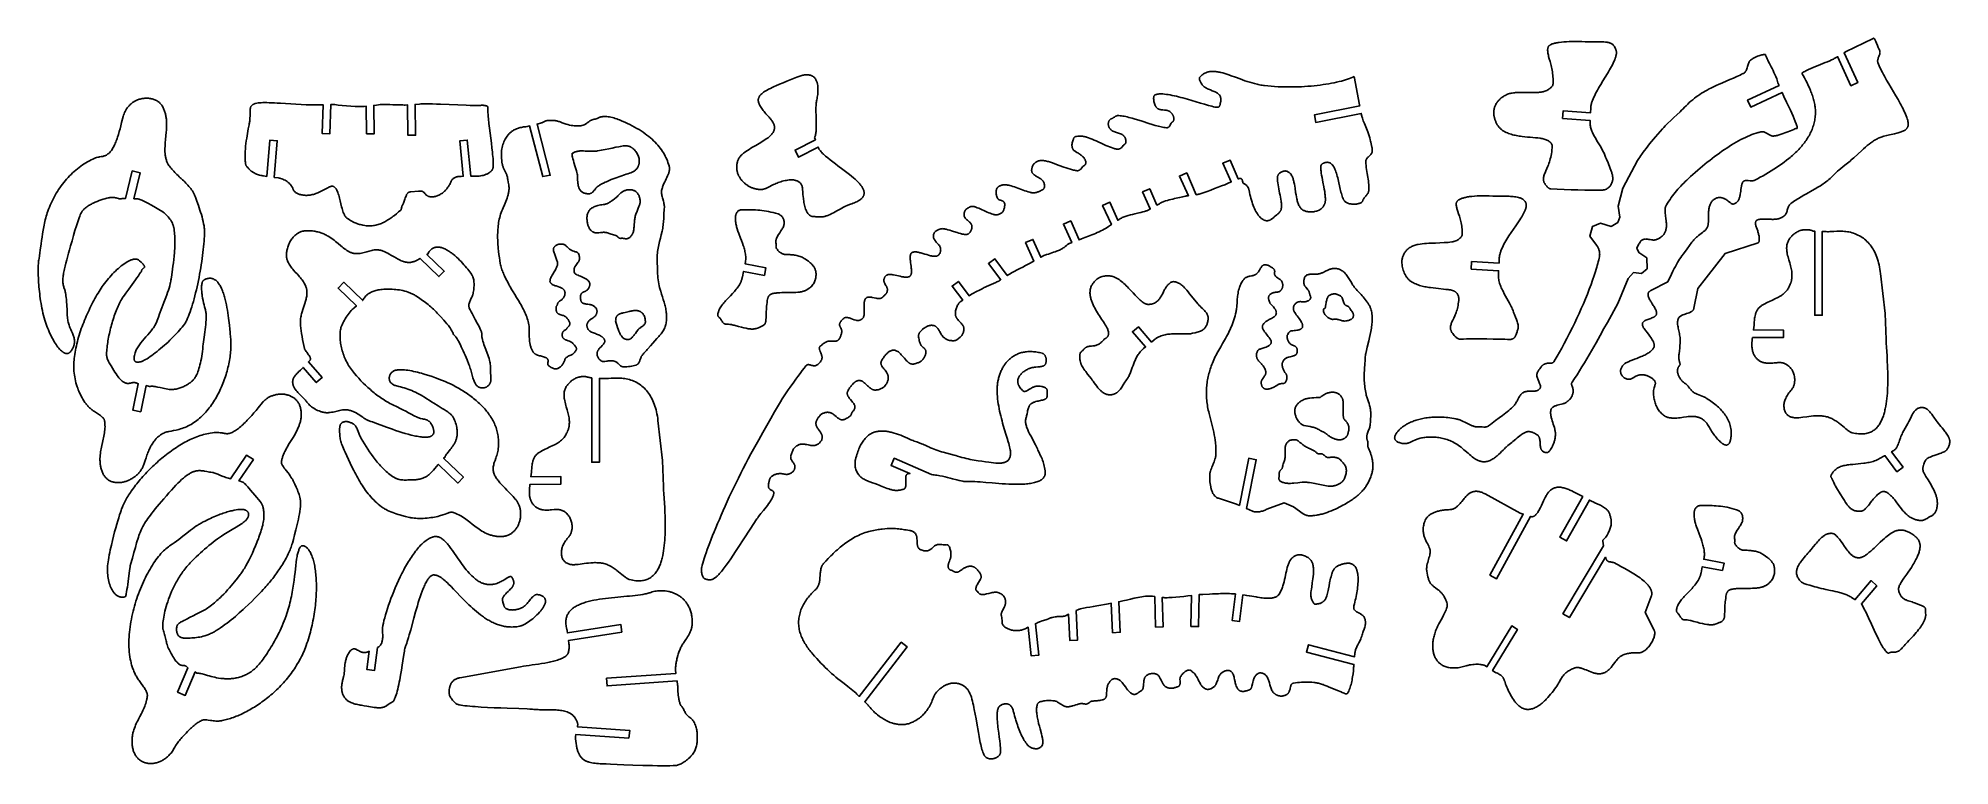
# Model space of a CAD drawing. Extents: x 0 to 754, y 0 to 287.
import ezdxf

# ---------------------------------------------------------------- set-up
doc = ezdxf.new("R2010")
doc.units = 0
doc.layers.get('0').update_dxf_attribs({"color": 1, "linetype": 'CONTINUOUS'})

msp = doc.modelspace()

# ---------------------------------------------------------------- linework, layer by layer
for points in [[(695.66, 272.96), (695.9, 273.12), (696.18, 273.29), (696.47, 273.47), (696.8, 273.65), (697.15, 273.83), (697.52, 274.01), (698.31, 274.38), (699.18, 274.76), (700.09, 275.15), (701.04, 275.54), (702, 275.93), (703.94, 276.7), (704.87, 277.09), (705.76, 277.46), (706.6, 277.82), (707.37, 278.17), (708.05, 278.51), (708.35, 278.67), (708.63, 278.83), (709.64, 279.43), (709.71, 279.47), (714.96, 267.96), (717.69, 269.21), (712.3, 281.01), (712.84, 281.33), (713.37, 281.62), (714.2, 282.05), (715.29, 282.59), (716.62, 283.23), (719.9, 284.8), (723.81, 286.66), (723.88, 286.68), (723.94, 286.69), (724, 286.68), (724.07, 286.66), (724.13, 286.62), (724.19, 286.57), (724.25, 286.51), (724.31, 286.43), (724.43, 286.24), (724.56, 286), (724.68, 285.72), (724.81, 285.41), (725.09, 284.7), (725.4, 283.89), (725.58, 283.46), (725.76, 283.02), (725.97, 282.58), (726.19, 282.13), (726.27, 281.96), (726.33, 281.78), (726.38, 281.61), (726.42, 281.44), (726.44, 281.27), (726.45, 281.1), (726.44, 280.94), (726.43, 280.78), (726.4, 280.62), (726.37, 280.46), (726.28, 280.16), (726.16, 279.85), (726.04, 279.55), (725.79, 278.95), (725.67, 278.65), (725.59, 278.35), (725.55, 278.2), (725.53, 278.04), (725.51, 277.89), (725.51, 277.73), (725.52, 277.57), (725.54, 277.42), (725.58, 277.25), (725.63, 277.09), (725.86, 276.49), (726.12, 275.86), (726.4, 275.21), (726.72, 274.55), (727.06, 273.86), (727.42, 273.16), (727.8, 272.45), (728.2, 271.72), (729.04, 270.23), (729.93, 268.7), (731.76, 265.6), (732.67, 264.05), (733.56, 262.51), (734.41, 261.01), (734.81, 260.27), (735.19, 259.54), (735.55, 258.83), (735.9, 258.13), (736.21, 257.45), (736.51, 256.79), (736.77, 256.15), (737, 255.53), (737.2, 254.93), (737.37, 254.36), (737.47, 253.92), (737.54, 253.51), (737.58, 253.13), (737.58, 252.95), (737.58, 252.77), (737.57, 252.6), (737.56, 252.44), (737.53, 252.28), (737.5, 252.13), (737.46, 251.98), (737.41, 251.84), (737.36, 251.71), (737.3, 251.57), (737.23, 251.45), (737.16, 251.33), (737.08, 251.21), (736.99, 251.1), (736.9, 250.99), (736.8, 250.88), (736.58, 250.69), (736.33, 250.5), (736.06, 250.33), (735.77, 250.17), (735.46, 250.03), (735.12, 249.89), (734.77, 249.76), (734.39, 249.64), (733.99, 249.52), (733.58, 249.41), (733.15, 249.3), (732.23, 249.09), (730.22, 248.65), (729.14, 248.4), (728.01, 248.12), (727.63, 248.02), (727.25, 247.9), (726.87, 247.76), (726.5, 247.62), (726.13, 247.46), (725.76, 247.28), (725.4, 247.1), (725.03, 246.9), (724.67, 246.7), (724.31, 246.48), (723.95, 246.25), (723.59, 246.01), (723.23, 245.76), (722.87, 245.5), (722.15, 244.95), (721.43, 244.37), (720.71, 243.77), (719.97, 243.13), (719.23, 242.46), (717.71, 241.08), (716.13, 239.62), (715.64, 239.18), (715.14, 238.75), (714.63, 238.32), (714.11, 237.9), (713.05, 237.05), (711.96, 236.18), (710.86, 235.27), (710.31, 234.8), (709.75, 234.32), (709.19, 233.82), (708.64, 233.29), (708.08, 232.75), (707.53, 232.19), (707.15, 231.79), (706.74, 231.41), (706.32, 231.04), (705.88, 230.67), (705.43, 230.31), (704.96, 229.95), (704.48, 229.61), (703.99, 229.27), (703.48, 228.93), (702.97, 228.6), (702.45, 228.27), (701.92, 227.95), (700.84, 227.31), (699.74, 226.68), (697.51, 225.43), (696.41, 224.81), (695.32, 224.18), (694.25, 223.54), (693.72, 223.22), (693.21, 222.89), (692.7, 222.56), (692.21, 222.22), (691.73, 221.88), (691.26, 221.53), (691.11, 221.41), (690.97, 221.28), (690.84, 221.14), (690.73, 221), (690.62, 220.85), (690.53, 220.69), (690.44, 220.53), (690.36, 220.37), (690.21, 220.03), (690.09, 219.68), (689.98, 219.32), (689.88, 218.97), (689.77, 218.61), (689.66, 218.26), (689.54, 217.93), (689.4, 217.6), (689.32, 217.45), (689.23, 217.3), (689.13, 217.16), (689.03, 217.03), (688.92, 216.9), (688.79, 216.78), (688.65, 216.67), (688.51, 216.57), (688.14, 216.34), (687.76, 216.11), (687.56, 216.01), (687.35, 215.91), (687.13, 215.81), (686.9, 215.72), (686.66, 215.64), (686.4, 215.56), (686.12, 215.5), (685.82, 215.44), (685.49, 215.4), (685.14, 215.36), (684.77, 215.34), (684.36, 215.33), (683.92, 215.33), (683.46, 215.34), (682.49, 215.38), (681.49, 215.42), (680.99, 215.44), (680.5, 215.45), (680.02, 215.44), (679.57, 215.42), (679.15, 215.38), (678.76, 215.33), (678.58, 215.29), (678.41, 215.24), (678.25, 215.19), (678.1, 215.13), (677.97, 215.07), (677.85, 214.99), (677.74, 214.91), (677.65, 214.82), (677.58, 214.72), (677.51, 214.61), (677.45, 214.51), (677.41, 214.39), (677.37, 214.27), (677.35, 214.15), (677.33, 214.02), (677.32, 213.89), (677.32, 213.76), (677.33, 213.62), (677.36, 213.34), (677.42, 213.04), (677.5, 212.73), (677.6, 212.41), (677.71, 212.09), (677.95, 211.42), (678.2, 210.74), (678.31, 210.4), (678.42, 210.06), (678.51, 209.73), (678.59, 209.39), (678.67, 209.05), (678.73, 208.72), (678.78, 208.4), (678.81, 208.09), (678.84, 207.79), (678.85, 207.5), (678.84, 207.23), (678.82, 206.99), (678.79, 206.77), (678.74, 206.57), (678.67, 206.41), (678.63, 206.34), (678.59, 206.28), (678.54, 206.22), (678.49, 206.18), (678.43, 206.14), (678.37, 206.12), (665.37, 201.93), (657.91, 192.22), (654.61, 188.11), (653.03, 180.29), (652.99, 180.07), (652.92, 179.87), (652.83, 179.68), (652.71, 179.51), (652.57, 179.35), (652.42, 179.2), (652.25, 179.07), (652.06, 178.95), (651.86, 178.83), (651.64, 178.72), (651.42, 178.62), (651.18, 178.53), (650.69, 178.35), (650.18, 178.19), (649.66, 178.02), (649.15, 177.85), (648.65, 177.66), (648.42, 177.56), (648.19, 177.45), (647.97, 177.33), (647.77, 177.21), (647.58, 177.07), (647.4, 176.92), (647.25, 176.76), (647.11, 176.58), (646.99, 176.39), (646.89, 176.18), (646.81, 175.97), (646.75, 175.76), (646.7, 175.54), (646.66, 175.32), (646.63, 175.09), (646.62, 174.86), (646.61, 174.63), (646.61, 174.39), (646.62, 174.15), (646.64, 173.9), (646.7, 173.41), (646.78, 172.91), (646.87, 172.39), (647.1, 171.36), (647.33, 170.31), (647.43, 169.79), (647.51, 169.28), (647.58, 168.76), (647.61, 168.26), (647.63, 167.62), (647.62, 166.99), (647.6, 166.37), (647.56, 165.76), (647.5, 165.16), (647.44, 164.58), (647.31, 163.45), (647.2, 162.38), (647.16, 161.87), (647.13, 161.37), (647.13, 160.9), (647.14, 160.44), (647.16, 160.21), (647.19, 160), (647.22, 159.78), (647.26, 159.57), (647.34, 159.28), (647.43, 159.01), (647.5, 158.76), (647.56, 158.52), (647.58, 158.4), (647.58, 158.28), (647.57, 158.17), (647.55, 158.05), (647.51, 157.93), (647.45, 157.81), (647.37, 157.69), (647.27, 157.57), (647.13, 157.4), (647, 157.22), (646.89, 157.03), (646.8, 156.83), (646.73, 156.62), (646.67, 156.41), (646.63, 156.19), (646.6, 155.96), (646.58, 155.73), (646.58, 155.49), (646.6, 155.25), (646.63, 155.01), (646.67, 154.77), (646.72, 154.52), (646.79, 154.28), (646.87, 154.03), (646.96, 153.79), (647.07, 153.54), (647.18, 153.3), (647.31, 153.06), (647.44, 152.83), (647.59, 152.6), (647.75, 152.37), (647.91, 152.15), (648.09, 151.94), (648.27, 151.73), (648.47, 151.53), (648.67, 151.34), (648.88, 151.16), (649.1, 150.99), (649.32, 150.83), (649.55, 150.68), (649.83, 150.5), (650.08, 150.3), (650.31, 150.09), (650.53, 149.86), (650.73, 149.62), (650.93, 149.37), (651.31, 148.86), (651.7, 148.35), (651.91, 148.1), (652.13, 147.85), (652.36, 147.61), (652.61, 147.39), (652.89, 147.17), (653.18, 146.98), (653.46, 146.81), (653.76, 146.66), (654.06, 146.52), (654.37, 146.38), (655.01, 146.13), (655.66, 145.88), (656.32, 145.63), (656.96, 145.37), (657.28, 145.22), (657.58, 145.07), (657.88, 144.91), (658.17, 144.74), (658.71, 144.39), (659.24, 144.03), (659.77, 143.67), (660.29, 143.3), (660.79, 142.92), (661.29, 142.53), (661.77, 142.13), (662.24, 141.73), (662.7, 141.32), (663.14, 140.9), (663.56, 140.47), (663.97, 140.03), (664.37, 139.59), (664.74, 139.13), (665.1, 138.67), (665.44, 138.19), (665.76, 137.71), (666.06, 137.21), (666.33, 136.71), (666.59, 136.19), (666.82, 135.67), (667.03, 135.13), (667.21, 134.59), (667.37, 134.03), (667.5, 133.46), (667.6, 132.88), (667.68, 132.29), (667.73, 131.69), (667.74, 131.38), (667.74, 131.08), (667.74, 130.76), (667.73, 130.45), (667.72, 130.13), (667.69, 129.81), (667.66, 129.49), (667.62, 129.16), (667.57, 128.83), (667.51, 128.53), (667.44, 128.25), (667.37, 127.99), (667.3, 127.75), (667.21, 127.54), (667.12, 127.34), (667.03, 127.16), (666.92, 127), (666.82, 126.86), (666.7, 126.74), (666.58, 126.64), (666.46, 126.55), (666.33, 126.49), (666.2, 126.43), (666.06, 126.4), (665.92, 126.38), (665.78, 126.37), (665.63, 126.38), (665.47, 126.41), (665.32, 126.44), (665.16, 126.5), (665, 126.56), (664.83, 126.64), (664.67, 126.72), (664.5, 126.82), (664.33, 126.93), (664.15, 127.05), (663.8, 127.33), (663.45, 127.63), (663.09, 127.98), (662.73, 128.35), (662.37, 128.74), (662.01, 129.16), (661.66, 129.59), (661.31, 130.04), (660.96, 130.5), (660.63, 130.97), (660.3, 131.44), (659.99, 131.91), (659.69, 132.37), (659.41, 132.83), (659.14, 133.28), (658.89, 133.71), (658.67, 134.12), (658.46, 134.51), (658.31, 134.78), (658.12, 135.05), (657.91, 135.32), (657.67, 135.59), (657.39, 135.85), (657.09, 136.11), (656.76, 136.36), (656.41, 136.59), (656.02, 136.81), (655.61, 137.01), (655.39, 137.1), (655.17, 137.19), (654.94, 137.27), (654.71, 137.34), (654.46, 137.41), (654.22, 137.47), (653.96, 137.53), (653.7, 137.57), (653.43, 137.61), (653.16, 137.64), (652.88, 137.66), (652.59, 137.67), (652.3, 137.67), (652, 137.67), (651.4, 137.64), (650.79, 137.58), (650.16, 137.51), (648.88, 137.34), (648.23, 137.25), (647.58, 137.17), (646.93, 137.1), (646.28, 137.04), (645.63, 137.01), (645.3, 137.01), (644.98, 137.01), (644.66, 137.02), (644.34, 137.04), (644.02, 137.07), (643.7, 137.11), (643.39, 137.16), (643.08, 137.22), (642.77, 137.3), (642.46, 137.39), (642.28, 137.45), (642.1, 137.52), (641.92, 137.6), (641.75, 137.69), (641.57, 137.78), (641.4, 137.88), (641.06, 138.11), (640.73, 138.36), (640.41, 138.64), (640.11, 138.95), (639.81, 139.28), (639.52, 139.63), (639.25, 140), (638.99, 140.39), (638.74, 140.8), (638.51, 141.22), (638.29, 141.66), (638.09, 142.11), (637.91, 142.57), (637.74, 143.04), (637.59, 143.52), (637.46, 144.01), (637.35, 144.5), (637.26, 144.99), (637.19, 145.49), (637.14, 145.99), (637.11, 146.48), (637.11, 146.97), (637.13, 147.46), (637.17, 147.94), (637.24, 148.42), (637.33, 148.88), (637.45, 149.34), (637.6, 149.78), (637.68, 150), (637.77, 150.21), (637.83, 150.38), (637.87, 150.55), (637.88, 150.72), (637.86, 150.89), (637.83, 151.06), (637.77, 151.24), (637.69, 151.41), (637.6, 151.59), (637.48, 151.76), (637.35, 151.93), (637.2, 152.1), (637.04, 152.27), (636.86, 152.43), (636.67, 152.59), (636.46, 152.75), (636.24, 152.89), (636.02, 153.04), (635.78, 153.17), (635.53, 153.3), (635.28, 153.43), (635.02, 153.54), (634.75, 153.64), (634.48, 153.74), (634.21, 153.82), (633.93, 153.89), (633.65, 153.96), (633.37, 154.01), (633.09, 154.04), (632.81, 154.07), (632.53, 154.08), (632.26, 154.07), (631.98, 154.05), (631.78, 154.02), (631.59, 153.99), (631.4, 153.95), (631.21, 153.9), (630.86, 153.79), (630.52, 153.66), (630.2, 153.51), (629.9, 153.35), (629.33, 153.02), (628.8, 152.71), (628.54, 152.58), (628.29, 152.47), (628.04, 152.38), (627.91, 152.34), (627.79, 152.31), (627.66, 152.3), (627.54, 152.29), (627.41, 152.29), (627.28, 152.3), (627.01, 152.34), (626.74, 152.4), (626.48, 152.48), (626.23, 152.57), (626, 152.67), (625.77, 152.78), (625.56, 152.91), (625.36, 153.05), (625.18, 153.2), (625, 153.36), (624.85, 153.53), (624.7, 153.7), (624.57, 153.89), (624.46, 154.09), (624.36, 154.29), (624.28, 154.5), (624.21, 154.72), (624.17, 154.94), (624.14, 155.16), (624.13, 155.4), (624.13, 155.63), (624.16, 155.87), (624.21, 156.11), (624.27, 156.36), (624.36, 156.6), (624.47, 156.85), (624.6, 157.09), (624.76, 157.34), (624.93, 157.59), (625.13, 157.83), (625.35, 158.07), (625.6, 158.31), (625.79, 158.47), (626.01, 158.62), (626.26, 158.78), (626.55, 158.93), (626.86, 159.09), (627.19, 159.24), (627.92, 159.55), (628.73, 159.87), (629.59, 160.19), (630.48, 160.53), (631.39, 160.89), (632.3, 161.26), (632.75, 161.46), (633.2, 161.66), (633.63, 161.86), (634.05, 162.08), (634.46, 162.3), (634.86, 162.53), (635.23, 162.77), (635.59, 163.01), (635.92, 163.27), (636.23, 163.53), (636.51, 163.8), (636.76, 164.09), (636.88, 164.23), (636.98, 164.38), (637.08, 164.53), (637.17, 164.68), (637.26, 164.86), (637.32, 165.05), (637.37, 165.23), (637.4, 165.42), (637.41, 165.62), (637.4, 165.81), (637.38, 166.01), (637.35, 166.22), (637.3, 166.42), (637.23, 166.63), (637.16, 166.84), (637.07, 167.05), (636.97, 167.26), (636.86, 167.48), (636.61, 167.91), (636.33, 168.35), (636.03, 168.79), (635.71, 169.24), (635.37, 169.68), (634.69, 170.55), (634.04, 171.39), (633.68, 171.88), (633.37, 172.35), (633.23, 172.58), (633.1, 172.81), (632.99, 173.03), (632.89, 173.24), (632.82, 173.45), (632.76, 173.65), (632.73, 173.84), (632.71, 174.02), (632.72, 174.2), (632.76, 174.37), (632.82, 174.53), (632.91, 174.68), (633.01, 174.81), (633.12, 174.94), (633.25, 175.05), (633.4, 175.16), (633.55, 175.27), (633.71, 175.36), (633.88, 175.46), (634.06, 175.55), (634.44, 175.72), (634.84, 175.87), (635.67, 176.17), (636.08, 176.31), (636.49, 176.46), (636.87, 176.62), (637.22, 176.79), (637.38, 176.89), (637.53, 176.98), (637.67, 177.08), (637.8, 177.19), (637.92, 177.3), (638.02, 177.42), (638.11, 177.54), (638.18, 177.68), (638.23, 177.8), (638.26, 177.93), (638.29, 178.07), (638.31, 178.2), (638.31, 178.34), (638.31, 178.48), (638.3, 178.63), (638.27, 178.78), (638.24, 178.93), (638.2, 179.08), (638.1, 179.39), (637.97, 179.71), (637.82, 180.04), (637.65, 180.37), (637.46, 180.7), (637.25, 181.05), (637.04, 181.39), (636.6, 182.08), (636.16, 182.77), (635.95, 183.12), (635.75, 183.46), (635.56, 183.79), (635.4, 184.12), (635.25, 184.45), (635.13, 184.77), (635.04, 185.07), (635.01, 185.23), (634.98, 185.37), (634.96, 185.52), (634.96, 185.66), (634.96, 185.8), (634.97, 185.94), (635, 186.07), (635.03, 186.21), (635.08, 186.33), (635.13, 186.46), (635.2, 186.58), (635.29, 186.7), (635.38, 186.81), (635.49, 186.92), (635.62, 187.02), (635.75, 187.12), (635.91, 187.22), (636.08, 187.31), (642.7, 190.67), (644.16, 193.68), (644.75, 194.87), (645.27, 195.9), (645.73, 196.8), (646.16, 197.59), (646.56, 198.31), (646.97, 198.98), (647.39, 199.63), (647.85, 200.3), (648.35, 201.01), (648.93, 201.8), (650.35, 203.71), (652.25, 206.28), (652.5, 206.61), (652.76, 206.92), (653.02, 207.22), (653.28, 207.5), (653.54, 207.76), (653.81, 208.02), (654.08, 208.26), (654.35, 208.49), (654.89, 208.93), (655.42, 209.34), (656.42, 210.11), (656.88, 210.48), (657.1, 210.67), (657.3, 210.86), (657.5, 211.05), (657.69, 211.25), (657.86, 211.45), (658.02, 211.66), (658.17, 211.88), (658.3, 212.1), (658.42, 212.34), (658.52, 212.58), (658.6, 212.84), (658.66, 213.1), (658.71, 213.39), (658.73, 213.68), (658.76, 214.4), (658.77, 215.13), (658.79, 216.62), (658.81, 217.37), (658.84, 218.1), (658.87, 218.46), (658.9, 218.82), (658.95, 219.17), (659, 219.52), (659.06, 219.86), (659.13, 220.19), (659.21, 220.52), (659.31, 220.83), (659.41, 221.13), (659.54, 221.43), (659.68, 221.71), (659.83, 221.98), (660, 222.24), (660.2, 222.48), (660.4, 222.71), (660.63, 222.93), (660.89, 223.12), (661.16, 223.31), (661.45, 223.47), (661.77, 223.62), (662.13, 223.76), (662.46, 223.87), (662.61, 223.91), (662.76, 223.94), (662.92, 223.97), (663.07, 223.98), (663.23, 223.98), (663.39, 223.97), (663.56, 223.95), (663.75, 223.92), (663.94, 223.87), (664.15, 223.82), (664.63, 223.66), (664.83, 223.59), (665.02, 223.51), (665.21, 223.42), (665.38, 223.33), (665.72, 223.14), (666.03, 222.93), (666.32, 222.72), (666.6, 222.51), (667.1, 222.1), (667.33, 221.91), (667.56, 221.74), (667.78, 221.59), (668, 221.48), (668.11, 221.44), (668.22, 221.4), (668.33, 221.37), (668.44, 221.36), (668.56, 221.36), (668.67, 221.37), (668.79, 221.39), (668.91, 221.42), (669.05, 221.47), (669.19, 221.53), (669.46, 221.67), (669.69, 221.82), (669.91, 222), (670.11, 222.19), (670.29, 222.4), (670.46, 222.63), (670.61, 222.87), (670.74, 223.13), (670.86, 223.39), (670.96, 223.67), (671.06, 223.96), (671.14, 224.26), (671.22, 224.56), (671.28, 224.88), (671.34, 225.19), (671.45, 225.83), (671.53, 226.48), (671.61, 227.12), (671.7, 227.75), (671.79, 228.36), (671.85, 228.65), (671.91, 228.92), (671.98, 229.19), (672.06, 229.45), (672.15, 229.69), (672.24, 229.92), (672.31, 230.04), (672.39, 230.15), (672.49, 230.25), (672.59, 230.33), (672.71, 230.4), (672.83, 230.46), (672.97, 230.51), (673.11, 230.55), (673.26, 230.58), (673.41, 230.6), (673.74, 230.62), (674.09, 230.62), (674.45, 230.61), (675.19, 230.56), (675.55, 230.54), (675.9, 230.53), (676.24, 230.54), (676.4, 230.56), (676.55, 230.58), (676.7, 230.61), (676.84, 230.64), (676.97, 230.69), (677.09, 230.75), (678.16, 231.33), (679.24, 231.92), (680.31, 232.53), (681.38, 233.14), (682.44, 233.78), (683.5, 234.42), (684.55, 235.08), (685.59, 235.75), (686.61, 236.44), (687.62, 237.14), (688.6, 237.86), (689.57, 238.59), (690.51, 239.34), (690.98, 239.72), (691.43, 240.11), (691.88, 240.49), (692.32, 240.89), (692.76, 241.29), (693.18, 241.69), (693.6, 242.09), (694.01, 242.51), (694.41, 242.92), (694.8, 243.34), (695.19, 243.77), (695.56, 244.2), (695.92, 244.63), (696.28, 245.07), (696.62, 245.51), (696.95, 245.96), (697.28, 246.41), (697.59, 246.87), (697.89, 247.34), (698.17, 247.81), (698.45, 248.28), (698.71, 248.76), (698.96, 249.24), (699.2, 249.73), (699.42, 250.22), (699.63, 250.72), (699.83, 251.23), (700.01, 251.74), (700.18, 252.26), (700.34, 252.78), (700.48, 253.3), (700.6, 253.84), (700.71, 254.38), (700.8, 254.92), (700.88, 255.47), (700.94, 256.03), (700.98, 256.59), (701.01, 257.15), (701.02, 257.64), (701.01, 258.13), (700.98, 258.62), (700.94, 259.12), (700.88, 259.61), (700.81, 260.11), (700.72, 260.61), (700.62, 261.11), (700.51, 261.61), (700.38, 262.11), (700.25, 262.61), (700.1, 263.12), (699.94, 263.62), (699.77, 264.12), (699.59, 264.62), (699.41, 265.13), (699.21, 265.63), (699.01, 266.13), (698.58, 267.13), (698.13, 268.12), (697.66, 269.11), (697.17, 270.09), (696.67, 271.06), (696.17, 272.02), (695.66, 272.96)], [(686.38, 268.63), (686.62, 268.09), (674.19, 262.3), (675.46, 259.57), (687.84, 265.34), (688.54, 263.79), (689.62, 261.51), (690.59, 259.46), (691.11, 258.32), (691.64, 257.16), (692.15, 256.01), (692.63, 254.91), (693.05, 253.89), (693.4, 252.98), (693.55, 252.58), (693.66, 252.22), (693.75, 251.91), (693.81, 251.64), (693.84, 251.44), (693.84, 251.36), (693.84, 251.29), (693.82, 251.24), (693.79, 251.21), (693.76, 251.19), (693.71, 251.19), (693.65, 251.19), (693.56, 251.17), (693.28, 251.08), (692.89, 250.94), (692.4, 250.75), (691.18, 250.25), (689.74, 249.69), (688.97, 249.4), (688.2, 249.12), (687.43, 248.86), (686.69, 248.62), (686.33, 248.52), (685.97, 248.43), (685.64, 248.35), (685.31, 248.28), (685.01, 248.23), (684.72, 248.19), (684.45, 248.17), (684.21, 248.16), (684.07, 248.17), (683.93, 248.19), (683.79, 248.22), (683.65, 248.25), (683.38, 248.35), (683.1, 248.47), (682.83, 248.62), (682.55, 248.77), (682, 249.11), (681.72, 249.27), (681.45, 249.43), (681.17, 249.57), (680.9, 249.69), (680.63, 249.78), (680.49, 249.82), (680.36, 249.84), (680.23, 249.86), (680.09, 249.86), (679.96, 249.86), (679.83, 249.84), (679.46, 249.77), (679.09, 249.69), (678.71, 249.61), (678.33, 249.51), (677.94, 249.4), (677.55, 249.28), (676.75, 249.02), (675.93, 248.72), (675.1, 248.39), (674.25, 248.03), (673.38, 247.63), (672.5, 247.2), (671.61, 246.75), (670.7, 246.26), (669.78, 245.75), (668.86, 245.2), (667.92, 244.64), (666.98, 244.05), (666.03, 243.43), (665.08, 242.8), (664.12, 242.14), (663.16, 241.46), (662.19, 240.77), (661.23, 240.06), (660.26, 239.33), (659.3, 238.58), (658.34, 237.82), (657.38, 237.05), (656.43, 236.27), (655.48, 235.47), (654.54, 234.67), (653.6, 233.85), (652.68, 233.03), (651.76, 232.2), (650.86, 231.37), (650.23, 230.78), (649.62, 230.19), (649.02, 229.6), (648.43, 229), (647.86, 228.4), (647.29, 227.78), (646.74, 227.17), (646.2, 226.54), (645.67, 225.9), (645.15, 225.25), (644.64, 224.58), (644.14, 223.9), (643.64, 223.2), (643.15, 222.49), (642.67, 221.76), (642.2, 221.01), (642.1, 220.83), (642.01, 220.65), (641.93, 220.47), (641.87, 220.27), (641.81, 220.08), (641.77, 219.87), (641.73, 219.66), (641.7, 219.45), (641.68, 219.23), (641.67, 219.01), (641.67, 218.56), (641.68, 218.09), (641.72, 217.61), (641.78, 217.13), (641.84, 216.65), (641.98, 215.67), (642.12, 214.72), (642.17, 214.26), (642.21, 213.81), (642.23, 213.42), (642.23, 213.04), (642.22, 212.67), (642.19, 212.3), (642.14, 211.95), (642.08, 211.61), (642.01, 211.28), (641.92, 210.96), (641.82, 210.66), (641.72, 210.37), (641.6, 210.1), (641.47, 209.85), (641.33, 209.62), (641.18, 209.41), (641.03, 209.22), (640.87, 209.05), (640.54, 208.75), (640.19, 208.45), (639.81, 208.17), (639.62, 208.03), (639.42, 207.9), (639.21, 207.78), (639, 207.67), (638.78, 207.56), (638.56, 207.46), (638.33, 207.38), (638.1, 207.31), (637.86, 207.25), (637.62, 207.2), (637.41, 207.18), (637.19, 207.17), (636.97, 207.18), (636.74, 207.2), (636.51, 207.23), (636.28, 207.27), (635.8, 207.36), (635.32, 207.45), (634.84, 207.53), (634.61, 207.56), (634.38, 207.58), (634.15, 207.59), (633.93, 207.58), (633.66, 207.55), (633.41, 207.5), (633.18, 207.44), (632.97, 207.36), (632.77, 207.28), (632.6, 207.17), (632.43, 207.06), (632.28, 206.93), (632.15, 206.8), (632.02, 206.65), (631.9, 206.5), (631.79, 206.34), (631.58, 206), (631.38, 205.63), (630.53, 204.03), (631.35, 202.21), (634.49, 200.11), (634.67, 195.85), (632.42, 194.03), (629.28, 194.37), (627.16, 192.05), (623.01, 182.17), (618.91, 174.72), (617.58, 172.3), (616.08, 169.57), (614.44, 166.62), (613.57, 165.09), (612.67, 163.52), (611.76, 161.94), (610.82, 160.35), (609.87, 158.76), (608.9, 157.17), (607.93, 155.61), (606.95, 154.08), (605.96, 152.58), (604.98, 151.13), (604.93, 151.05), (604.89, 150.96), (604.86, 150.88), (604.83, 150.79), (604.81, 150.61), (604.81, 150.42), (604.83, 150.23), (604.87, 150.03), (604.93, 149.82), (604.99, 149.62), (605.14, 149.19), (605.29, 148.75), (605.35, 148.54), (605.4, 148.32), (605.43, 148.11), (605.44, 147.89), (605.44, 147.61), (605.41, 147.33), (605.37, 147.05), (605.32, 146.78), (605.26, 146.52), (605.18, 146.27), (605.09, 146.02), (604.99, 145.78), (604.89, 145.55), (604.77, 145.32), (604.64, 145.1), (604.5, 144.89), (604.35, 144.69), (604.2, 144.5), (604.04, 144.31), (603.88, 144.14), (603.63, 143.89), (603.37, 143.68), (603.12, 143.48), (602.86, 143.31), (602.61, 143.15), (602.35, 143.02), (602.09, 142.9), (601.82, 142.79), (601.56, 142.7), (601.29, 142.61), (600.76, 142.46), (600.21, 142.33), (599.66, 142.2), (599.07, 142.05), (598.79, 141.97), (598.53, 141.88), (598.29, 141.78), (598.06, 141.68), (597.84, 141.58), (597.64, 141.47), (597.46, 141.35), (597.29, 141.22), (597.14, 141.09), (597.01, 140.95), (596.9, 140.8), (596.8, 140.64), (596.72, 140.47), (596.66, 140.29), (596.6, 140.02), (596.56, 139.74), (596.53, 139.45), (596.53, 139.16), (596.53, 138.86), (596.56, 138.56), (596.6, 138.25), (596.65, 137.94), (596.71, 137.62), (596.79, 137.3), (596.96, 136.64), (597.16, 135.98), (597.37, 135.31), (597.59, 134.64), (597.8, 133.97), (598, 133.3), (598.17, 132.63), (598.25, 132.3), (598.31, 131.97), (598.37, 131.65), (598.41, 131.33), (598.43, 131.01), (598.45, 130.69), (598.44, 130.38), (598.42, 130.08), (598.38, 129.73), (598.33, 129.39), (598.27, 129.05), (598.21, 128.72), (598.13, 128.4), (598.05, 128.09), (597.97, 127.78), (597.87, 127.48), (597.68, 126.92), (597.46, 126.39), (597.24, 125.9), (597.01, 125.45), (596.78, 125.04), (596.55, 124.67), (596.33, 124.35), (596.12, 124.07), (595.92, 123.85), (595.75, 123.67), (595.6, 123.55), (595.49, 123.48), (595.39, 123.44), (595.26, 123.42), (595.12, 123.4), (594.95, 123.4), (594.77, 123.41), (594.58, 123.43), (594.38, 123.47), (594.17, 123.53), (593.97, 123.6), (593.76, 123.7), (593.56, 123.82), (593.37, 123.96), (593.19, 124.13), (593.11, 124.22), (593.03, 124.32), (592.96, 124.43), (592.89, 124.54), (592.83, 124.66), (592.77, 124.79), (592.71, 124.95), (592.66, 125.12), (592.57, 125.47), (592.51, 125.84), (592.47, 126.22), (592.43, 126.62), (592.41, 127.02), (592.35, 127.81), (592.32, 128.2), (592.27, 128.57), (592.21, 128.92), (592.17, 129.09), (592.12, 129.25), (592.07, 129.4), (592, 129.54), (591.93, 129.68), (591.86, 129.81), (591.77, 129.92), (591.67, 130.03), (591.56, 130.13), (591.44, 130.21), (591, 130.49), (590.56, 130.75), (590.12, 131), (589.69, 131.21), (589.47, 131.31), (589.25, 131.4), (589.04, 131.48), (588.82, 131.54), (588.61, 131.6), (588.39, 131.64), (588.17, 131.67), (587.96, 131.69), (587.72, 131.68), (587.48, 131.66), (587.24, 131.61), (586.99, 131.55), (586.74, 131.47), (586.49, 131.37), (586.23, 131.25), (585.97, 131.12), (585.71, 130.97), (585.44, 130.81), (585.18, 130.64), (584.91, 130.46), (584.37, 130.07), (583.83, 129.64), (583.28, 129.2), (582.75, 128.74), (581.69, 127.82), (581.17, 127.37), (580.67, 126.94), (580.18, 126.55), (579.71, 126.19), (579.49, 126.01), (579.26, 125.82), (579.02, 125.61), (578.78, 125.39), (578.28, 124.9), (577.75, 124.37), (577.21, 123.81), (576.63, 123.24), (576.04, 122.67), (575.73, 122.39), (575.42, 122.12), (575.09, 121.85), (574.77, 121.59), (574.43, 121.34), (574.09, 121.11), (573.75, 120.89), (573.39, 120.68), (573.03, 120.49), (572.67, 120.32), (572.29, 120.17), (571.91, 120.05), (571.53, 119.94), (571.13, 119.87), (570.73, 119.82), (570.53, 119.81), (570.32, 119.8), (570.11, 119.8), (569.91, 119.81), (569.69, 119.83), (569.48, 119.86), (569.18, 119.91), (568.89, 119.98), (568.59, 120.06), (568.31, 120.16), (568.02, 120.27), (567.74, 120.4), (567.46, 120.54), (567.18, 120.68), (566.9, 120.84), (566.63, 121.01), (566.36, 121.19), (566.09, 121.38), (565.55, 121.78), (565.01, 122.21), (564.48, 122.66), (563.95, 123.12), (562.87, 124.08), (562.32, 124.56), (561.77, 125.04), (561.2, 125.5), (560.62, 125.94), (560.1, 126.32), (559.57, 126.67), (559.03, 127), (558.48, 127.31), (557.92, 127.6), (557.37, 127.86), (556.8, 128.11), (556.24, 128.33), (555.68, 128.54), (555.13, 128.72), (554.58, 128.88), (554.03, 129.02), (553.49, 129.14), (552.97, 129.24), (552.45, 129.33), (551.94, 129.39), (551.43, 129.44), (550.91, 129.48), (550.4, 129.51), (549.89, 129.53), (549.38, 129.54), (548.89, 129.53), (548.39, 129.52), (547.91, 129.5), (547.43, 129.46), (546.95, 129.41), (546.49, 129.35), (546.03, 129.28), (545.58, 129.19), (545.14, 129.09), (544.71, 128.98), (544.29, 128.85), (543.95, 128.73), (543.62, 128.6), (543.3, 128.47), (542.99, 128.33), (542.38, 128.04), (541.79, 127.75), (541.22, 127.48), (540.95, 127.37), (540.67, 127.26), (540.4, 127.17), (540.14, 127.09), (539.87, 127.04), (539.61, 127), (539.16, 126.97), (538.73, 126.98), (538.31, 127), (537.92, 127.05), (537.56, 127.12), (537.21, 127.21), (536.89, 127.32), (536.6, 127.43), (536.33, 127.56), (536.08, 127.7), (535.86, 127.84), (535.67, 127.98), (535.5, 128.12), (535.36, 128.26), (535.25, 128.39), (535.17, 128.52), (535.11, 128.64), (535.07, 128.77), (535.04, 128.9), (535.02, 129.05), (535.02, 129.2), (535.03, 129.37), (535.05, 129.53), (535.09, 129.71), (535.14, 129.89), (535.21, 130.08), (535.29, 130.27), (535.38, 130.47), (535.49, 130.67), (535.61, 130.87), (535.74, 131.08), (535.89, 131.3), (536.05, 131.51), (536.23, 131.73), (536.41, 131.95), (536.62, 132.17), (536.83, 132.39), (537.06, 132.61), (537.31, 132.84), (537.56, 133.06), (537.84, 133.28), (538.12, 133.5), (538.42, 133.72), (538.73, 133.93), (539.06, 134.15), (539.4, 134.36), (539.75, 134.57), (540.12, 134.77), (540.5, 134.97), (540.9, 135.16), (541.31, 135.35), (541.73, 135.54), (542.17, 135.72), (542.62, 135.89), (543.08, 136.05), (543.56, 136.21), (544.05, 136.36), (544.56, 136.51), (545.08, 136.64), (545.61, 136.76), (546.16, 136.88), (546.72, 136.98), (547.29, 137.08), (547.88, 137.16), (548.49, 137.24), (549.1, 137.3), (549.73, 137.35), (550.38, 137.39), (551.04, 137.41), (551.71, 137.42), (552.39, 137.42), (553.09, 137.4), (553.81, 137.37), (554.54, 137.33), (555.28, 137.26), (556.03, 137.19), (556.8, 137.09), (557.59, 136.98), (558.38, 136.85), (559.19, 136.71), (559.5, 136.64), (559.8, 136.57), (560.09, 136.48), (560.39, 136.39), (560.68, 136.29), (560.97, 136.18), (561.54, 135.93), (562.1, 135.67), (562.65, 135.4), (563.74, 134.84), (564.27, 134.57), (564.8, 134.32), (565.32, 134.09), (565.58, 133.99), (565.84, 133.89), (566.09, 133.81), (566.35, 133.74), (566.6, 133.67), (566.86, 133.62), (567.11, 133.58), (567.36, 133.56), (567.62, 133.55), (567.87, 133.56), (568.15, 133.57), (568.44, 133.57), (569.02, 133.54), (569.59, 133.51), (570.16, 133.48), (570.43, 133.48), (570.7, 133.49), (570.96, 133.52), (571.21, 133.56), (571.44, 133.62), (571.67, 133.71), (571.78, 133.76), (571.88, 133.82), (571.98, 133.88), (572.08, 133.96), (572.77, 134.52), (573.46, 135.06), (574.15, 135.58), (574.84, 136.1), (576.21, 137.1), (577.54, 138.07), (578.18, 138.55), (578.81, 139.02), (579.42, 139.5), (580.01, 139.98), (580.58, 140.47), (581.12, 140.96), (581.63, 141.47), (581.87, 141.72), (582.11, 141.98), (582.25, 142.14), (582.39, 142.31), (582.64, 142.66), (582.87, 143.01), (583.09, 143.37), (583.29, 143.74), (583.48, 144.1), (583.84, 144.81), (584.02, 145.15), (584.2, 145.48), (584.39, 145.79), (584.59, 146.08), (584.8, 146.35), (584.91, 146.48), (585.03, 146.6), (585.16, 146.71), (585.29, 146.81), (585.42, 146.91), (585.57, 146.99), (585.79, 147.11), (586.02, 147.21), (586.25, 147.3), (586.48, 147.37), (586.71, 147.43), (586.94, 147.48), (587.17, 147.52), (587.4, 147.56), (587.86, 147.59), (588.32, 147.61), (588.77, 147.61), (589.22, 147.61), (589.65, 147.61), (590.07, 147.63), (590.47, 147.67), (590.67, 147.7), (590.86, 147.74), (591.05, 147.79), (591.23, 147.85), (591.41, 147.92), (591.58, 148.01), (591.74, 148.11), (591.9, 148.22), (592.05, 148.36), (592.2, 148.51), (592.29, 148.62), (592.36, 148.73), (592.42, 148.85), (592.46, 148.97), (592.5, 149.1), (592.52, 149.23), (592.53, 149.36), (592.52, 149.5), (592.51, 149.64), (592.49, 149.78), (592.42, 150.07), (592.33, 150.38), (592.21, 150.69), (592.07, 151.02), (591.93, 151.36), (591.62, 152.06), (591.48, 152.42), (591.34, 152.79), (591.22, 153.17), (591.13, 153.55), (591.11, 153.68), (591.09, 153.81), (591.09, 153.93), (591.09, 154.06), (591.1, 154.19), (591.12, 154.31), (591.17, 154.56), (591.25, 154.81), (591.36, 155.05), (591.48, 155.29), (591.61, 155.52), (591.76, 155.75), (591.91, 155.97), (592.23, 156.41), (592.55, 156.82), (592.83, 157.21), (593.02, 157.45), (593.12, 157.57), (593.23, 157.68), (593.34, 157.79), (593.46, 157.89), (593.59, 157.99), (593.72, 158.08), (593.86, 158.17), (594.01, 158.25), (594.16, 158.32), (594.32, 158.39), (594.48, 158.45), (594.64, 158.5), (594.81, 158.55), (594.99, 158.58), (595.19, 158.61), (595.41, 158.63), (595.83, 158.65), (596.24, 158.66), (596.63, 158.67), (596.82, 158.68), (596.99, 158.7), (597.15, 158.73), (597.31, 158.77), (597.44, 158.83), (597.57, 158.9), (597.67, 158.99), (597.76, 159.11), (598.39, 160.16), (599.14, 161.44), (599.98, 162.92), (600.9, 164.59), (601.89, 166.42), (602.94, 168.4), (604.02, 170.49), (605.14, 172.69), (606.03, 174.5), (606.91, 176.35), (607.78, 178.24), (608.63, 180.15), (609.46, 182.06), (610.26, 183.98), (611.03, 185.89), (611.76, 187.77), (612.46, 189.62), (613.1, 191.42), (613.7, 193.16), (613.98, 194.01), (614.25, 194.84), (614.49, 195.65), (614.73, 196.43), (614.95, 197.2), (615.15, 197.94), (615.33, 198.65), (615.5, 199.33), (615.65, 199.99), (615.78, 200.62), (615.84, 200.99), (615.87, 201.35), (615.88, 201.71), (615.86, 202.05), (615.83, 202.39), (615.77, 202.71), (615.7, 203.02), (615.61, 203.31), (615.52, 203.6), (615.41, 203.87), (615.29, 204.13), (615.16, 204.37), (615.03, 204.59), (614.9, 204.81), (614.77, 205), (614.64, 205.18), (611.96, 208.67), (613.09, 212.56), (616.18, 213.8), (620.37, 212.53), (623.1, 214.13), (623.82, 216.13), (623.24, 220.57), (624.96, 227.68), (630.83, 238.48), (631.05, 238.87), (631.33, 239.32), (631.67, 239.84), (632.06, 240.43), (632.51, 241.07), (633.02, 241.76), (633.57, 242.51), (634.18, 243.31), (634.84, 244.15), (635.54, 245.03), (636.29, 245.95), (637.08, 246.91), (637.92, 247.89), (638.79, 248.91), (639.71, 249.95), (640.67, 251.01), (641.18, 251.56), (641.72, 252.12), (642.26, 252.67), (642.82, 253.22), (643.98, 254.33), (645.17, 255.44), (646.37, 256.57), (647.59, 257.72), (648.2, 258.31), (648.8, 258.9), (649.4, 259.51), (649.99, 260.12), (650.61, 260.75), (651.24, 261.35), (651.9, 261.93), (652.56, 262.49), (653.24, 263.03), (653.94, 263.55), (654.64, 264.05), (655.36, 264.53), (656.08, 265), (656.81, 265.44), (657.55, 265.88), (658.29, 266.29), (659.04, 266.7), (659.79, 267.09), (660.55, 267.46), (661.3, 267.83), (662.06, 268.19), (662.81, 268.53), (664.3, 269.19), (665.77, 269.83), (667.21, 270.44), (668.61, 271.03), (669.95, 271.61), (671.24, 272.19), (671.86, 272.48), (672.46, 272.77), (672.64, 272.87), (672.81, 272.98), (672.97, 273.11), (673.12, 273.25), (673.25, 273.4), (673.38, 273.56), (673.49, 273.73), (673.6, 273.91), (673.7, 274.09), (673.79, 274.28), (673.96, 274.68), (674.1, 275.08), (674.23, 275.5), (674.47, 276.31), (674.59, 276.7), (674.71, 277.06), (674.85, 277.39), (674.93, 277.54), (675.01, 277.67), (675.1, 277.8), (675.19, 277.92), (675.29, 278.02), (675.4, 278.1), (675.7, 278.3), (675.99, 278.49), (676.28, 278.66), (676.57, 278.83), (677.12, 279.12), (677.65, 279.38), (678.16, 279.59), (678.64, 279.77), (679.09, 279.92), (679.5, 280.04), (679.88, 280.13), (680.22, 280.2), (680.51, 280.25), (680.76, 280.28), (680.96, 280.29), (681.11, 280.3), (681.2, 280.29), (681.23, 280.28), (681.33, 280), (681.43, 279.73), (681.66, 279.18), (681.92, 278.61), (682.2, 278.03), (682.51, 277.43), (682.83, 276.81), (683.53, 275.49), (683.89, 274.78), (684.26, 274.04), (684.63, 273.25), (684.99, 272.43), (685.36, 271.56), (685.71, 270.64), (685.88, 270.16), (686.05, 269.66), (686.21, 269.16), (686.38, 268.63)], [(596.62, 227.35), (596.45, 227.37), (596.3, 227.4), (596.14, 227.46), (596, 227.52), (595.85, 227.61), (595.72, 227.7), (595.59, 227.8), (595.46, 227.91), (595.22, 228.15), (595, 228.41), (594.57, 228.92), (594.44, 229.08), (594.32, 229.24), (594.22, 229.4), (594.12, 229.55), (594.03, 229.71), (593.96, 229.87), (593.89, 230.03), (593.84, 230.18), (593.79, 230.34), (593.75, 230.5), (593.73, 230.66), (593.71, 230.82), (593.7, 230.98), (593.69, 231.15), (593.71, 231.48), (593.76, 231.82), (593.83, 232.16), (593.92, 232.52), (594.04, 232.88), (594.17, 233.26), (594.33, 233.65), (594.67, 234.48), (595.05, 235.37), (595.45, 236.34), (595.65, 236.85), (595.85, 237.39), (596.04, 237.96), (596.23, 238.55), (596.4, 239.16), (596.57, 239.81), (596.72, 240.48), (596.85, 241.18), (596.96, 241.92), (597.05, 242.69), (597.12, 243.49), (597.16, 244.33), (597.15, 244.46), (597.12, 244.61), (597.06, 244.77), (596.97, 244.94), (596.86, 245.12), (596.73, 245.31), (596.56, 245.5), (596.38, 245.69), (596.17, 245.88), (595.93, 246.06), (595.67, 246.24), (595.38, 246.41), (595.08, 246.57), (594.74, 246.71), (594.38, 246.85), (594, 246.96), (593.62, 247.05), (593.22, 247.13), (592.81, 247.21), (592.38, 247.28), (591.48, 247.39), (590.52, 247.49), (589.52, 247.58), (588.48, 247.67), (587.42, 247.76), (586.34, 247.87), (585.25, 247.99), (584.7, 248.07), (584.16, 248.15), (583.61, 248.23), (583.07, 248.33), (582.54, 248.44), (582.01, 248.56), (581.48, 248.69), (580.97, 248.84), (580.46, 249), (579.96, 249.18), (579.47, 249.37), (578.99, 249.58), (578.53, 249.8), (578.08, 250.05), (577.83, 250.2), (577.6, 250.36), (577.37, 250.52), (577.14, 250.7), (576.93, 250.88), (576.72, 251.07), (576.53, 251.27), (576.33, 251.48), (576.15, 251.69), (575.98, 251.91), (575.81, 252.13), (575.65, 252.37), (575.5, 252.6), (575.35, 252.84), (575.22, 253.09), (575.09, 253.34), (574.97, 253.59), (574.86, 253.84), (574.75, 254.1), (574.65, 254.37), (574.56, 254.63), (574.48, 254.9), (574.41, 255.16), (574.34, 255.43), (574.29, 255.7), (574.24, 255.97), (574.19, 256.24), (574.16, 256.51), (574.13, 256.78), (574.11, 257.05), (574.1, 257.32), (574.1, 257.58), (574.11, 257.85), (574.13, 258.13), (574.17, 258.4), (574.22, 258.68), (574.28, 258.96), (574.36, 259.24), (574.45, 259.53), (574.56, 259.81), (574.68, 260.09), (574.81, 260.37), (574.95, 260.65), (575.11, 260.92), (575.28, 261.19), (575.46, 261.46), (575.66, 261.73), (575.86, 261.98), (576.08, 262.24), (576.31, 262.48), (576.55, 262.73), (576.8, 262.96), (577.07, 263.18), (577.34, 263.4), (577.62, 263.61), (577.92, 263.8), (578.23, 263.99), (578.54, 264.17), (578.87, 264.33), (579.2, 264.48), (579.55, 264.62), (579.9, 264.75), (580.27, 264.86), (580.64, 264.96), (581.03, 265.04), (581.43, 265.12), (581.84, 265.18), (582.25, 265.23), (582.67, 265.27), (583.1, 265.31), (583.53, 265.33), (583.96, 265.35), (584.84, 265.36), (585.73, 265.36), (586.62, 265.35), (587.51, 265.32), (588.38, 265.3), (589.25, 265.29), (590.1, 265.29), (590.92, 265.31), (591.33, 265.33), (591.72, 265.35), (592.1, 265.39), (592.48, 265.43), (592.85, 265.49), (593.2, 265.55), (593.54, 265.63), (593.88, 265.72), (594.29, 265.85), (594.68, 266), (595.05, 266.17), (595.39, 266.34), (595.71, 266.53), (596, 266.72), (596.27, 266.92), (596.52, 267.12), (596.73, 267.33), (596.93, 267.54), (597.09, 267.75), (597.23, 267.95), (597.34, 268.15), (597.42, 268.34), (597.47, 268.53), (597.5, 268.7), (597.53, 269.43), (597.54, 270.14), (597.52, 270.84), (597.47, 271.53), (597.41, 272.2), (597.33, 272.86), (597.23, 273.5), (597.12, 274.13), (597, 274.74), (596.86, 275.34), (596.73, 275.92), (596.58, 276.49), (596.29, 277.58), (596.01, 278.59), (595.76, 279.54), (595.65, 279.99), (595.55, 280.42), (595.47, 280.83), (595.41, 281.22), (595.37, 281.6), (595.35, 281.95), (595.36, 282.28), (595.37, 282.44), (595.39, 282.6), (595.42, 282.75), (595.46, 282.89), (595.5, 283.03), (595.55, 283.16), (595.61, 283.29), (595.69, 283.42), (595.76, 283.53), (595.85, 283.65), (595.95, 283.75), (596.06, 283.86), (596.18, 283.95), (596.31, 284.04), (596.5, 284.16), (596.71, 284.27), (596.94, 284.37), (597.19, 284.47), (597.47, 284.56), (597.76, 284.65), (598.08, 284.73), (598.41, 284.81), (598.76, 284.88), (599.14, 284.95), (599.53, 285.01), (599.94, 285.07), (600.81, 285.17), (601.76, 285.26), (602.78, 285.32), (603.86, 285.37), (605, 285.4), (606.21, 285.41), (607.48, 285.41), (608.8, 285.39), (610.17, 285.35), (611.6, 285.3), (612.34, 285.28), (613.1, 285.27), (614.63, 285.28), (615.38, 285.28), (616.13, 285.28), (616.85, 285.26), (617.55, 285.23), (618.22, 285.17), (618.54, 285.14), (618.85, 285.09), (619.15, 285.04), (619.44, 284.97), (619.71, 284.9), (619.98, 284.82), (620.22, 284.73), (620.45, 284.62), (620.67, 284.5), (620.87, 284.37), (621.05, 284.23), (621.22, 284.07), (621.36, 283.9), (621.48, 283.71), (621.67, 283.39), (621.87, 283.04), (622.07, 282.67), (622.16, 282.48), (622.24, 282.28), (622.32, 282.08), (622.39, 281.87), (622.45, 281.66), (622.49, 281.45), (622.52, 281.23), (622.53, 281.01), (622.53, 280.79), (622.5, 280.57), (622.45, 280.29), (622.39, 280), (622.32, 279.72), (622.23, 279.42), (622.14, 279.12), (622.04, 278.82), (621.8, 278.2), (621.53, 277.56), (621.23, 276.91), (620.9, 276.25), (620.55, 275.57), (620.17, 274.88), (619.78, 274.19), (619.37, 273.48), (618.94, 272.77), (618.06, 271.33), (617.17, 269.88), (616.28, 268.43), (615.85, 267.71), (615.42, 266.99), (615.02, 266.28), (614.63, 265.57), (614.26, 264.87), (613.91, 264.18), (613.59, 263.5), (613.3, 262.84), (613.04, 262.18), (612.92, 261.86), (612.82, 261.54), (612.72, 261.23), (612.63, 260.92), (612.56, 260.61), (612.49, 260.31), (612.44, 260.02), (612.39, 259.72), (612.36, 259.44), (612.34, 259.16), (612.26, 257.3), (601.5, 258.1), (601.28, 255.11), (612.12, 254.3), (612.12, 254.23), (612.1, 253.72), (612.09, 253.31), (612.11, 252.9), (612.16, 252.49), (612.22, 252.08), (612.31, 251.67), (612.42, 251.25), (612.54, 250.84), (612.69, 250.43), (612.85, 250.02), (613.02, 249.61), (613.21, 249.2), (613.41, 248.78), (613.62, 248.37), (613.84, 247.96), (614.31, 247.14), (614.8, 246.31), (615.29, 245.49), (615.79, 244.66), (616.28, 243.84), (616.75, 243.02), (616.98, 242.61), (617.19, 242.2), (617.4, 241.79), (617.59, 241.38), (617.77, 240.97), (617.94, 240.56), (618.24, 239.79), (618.56, 239.02), (619.19, 237.54), (619.5, 236.81), (619.79, 236.11), (620.07, 235.42), (620.32, 234.74), (620.54, 234.09), (620.64, 233.77), (620.73, 233.45), (620.81, 233.14), (620.88, 232.84), (620.94, 232.54), (620.99, 232.24), (621.02, 231.95), (621.04, 231.67), (621.05, 231.39), (621.04, 231.12), (621.02, 230.86), (620.98, 230.6), (620.92, 230.35), (620.85, 230.1), (620.73, 229.77), (620.59, 229.45), (620.43, 229.14), (620.25, 228.84), (620.05, 228.56), (619.84, 228.3), (619.61, 228.05), (619.36, 227.82), (619.09, 227.62), (618.81, 227.43), (618.51, 227.27), (618.19, 227.13), (618.03, 227.07), (617.86, 227.02), (617.69, 226.97), (617.51, 226.93), (617.33, 226.9), (617.15, 226.88), (616.96, 226.86), (616.77, 226.85), (615.8, 226.82), (614.76, 226.81), (613.65, 226.8), (612.47, 226.81), (611.24, 226.82), (609.97, 226.84), (607.33, 226.9), (604.6, 226.99), (601.86, 227.1), (599.18, 227.22), (596.62, 227.35)], [(519.08, 271.6), (521.16, 260.41), (521.23, 260.04), (503.34, 256.49), (503.92, 253.54), (521.83, 257.1), (521.87, 256.92), (522.05, 256.04), (522.1, 255.83), (522.16, 255.61), (522.29, 255.16), (522.46, 254.67), (522.66, 254.16), (522.88, 253.62), (523.12, 253.05), (523.63, 251.83), (523.9, 251.17), (524.17, 250.48), (524.44, 249.77), (524.71, 249.02), (524.96, 248.25), (525.2, 247.44), (525.42, 246.61), (525.52, 246.18), (525.62, 245.74), (525.77, 245.04), (525.92, 244.39), (526.06, 243.78), (526.11, 243.49), (526.16, 243.21), (526.19, 242.94), (526.21, 242.68), (526.21, 242.43), (526.2, 242.19), (526.17, 241.95), (526.11, 241.73), (526.04, 241.52), (525.94, 241.31), (525.81, 241.12), (525.66, 240.93), (525.5, 240.74), (525.31, 240.56), (524.93, 240.2), (524.54, 239.84), (524.36, 239.65), (524.18, 239.46), (524.03, 239.26), (523.89, 239.05), (523.78, 238.83), (523.74, 238.72), (523.7, 238.6), (523.67, 238.48), (523.65, 238.36), (523.64, 238.23), (523.64, 238.1), (523.68, 237.29), (523.74, 236.49), (523.83, 235.7), (523.93, 234.92), (524.05, 234.14), (524.17, 233.38), (524.42, 231.89), (524.54, 231.16), (524.64, 230.46), (524.74, 229.77), (524.81, 229.11), (524.86, 228.47), (524.87, 228.15), (524.88, 227.85), (524.88, 227.55), (524.87, 227.25), (524.85, 226.96), (524.82, 226.68), (524.79, 226.52), (524.75, 226.36), (524.71, 226.21), (524.66, 226.06), (524.6, 225.91), (524.53, 225.77), (524.38, 225.49), (524.21, 225.23), (524.03, 224.97), (523.83, 224.73), (523.63, 224.49), (523.23, 224.02), (523.04, 223.79), (522.87, 223.56), (522.71, 223.33), (522.58, 223.09), (522.52, 222.97), (522.47, 222.85), (522.43, 222.73), (522.4, 222.6), (522.38, 222.53), (522.35, 222.46), (522.28, 222.33), (522.17, 222.21), (522.04, 222.09), (521.88, 221.97), (521.7, 221.87), (521.5, 221.77), (521.28, 221.68), (521.04, 221.6), (520.79, 221.52), (520.52, 221.46), (520.23, 221.4), (519.94, 221.36), (519.64, 221.33), (519.34, 221.3), (519.02, 221.29), (518.71, 221.29), (518.39, 221.31), (518.08, 221.34), (517.76, 221.38), (517.45, 221.43), (517.15, 221.5), (516.86, 221.58), (516.57, 221.68), (516.3, 221.8), (516.04, 221.93), (515.79, 222.08), (515.57, 222.24), (515.36, 222.42), (515.17, 222.62), (515.08, 222.73), (515, 222.84), (514.93, 222.96), (514.86, 223.08), (514.67, 223.49), (514.49, 223.94), (514.32, 224.42), (514.15, 224.94), (514, 225.48), (513.85, 226.05), (513.7, 226.64), (513.56, 227.24), (513.28, 228.49), (513.01, 229.77), (512.72, 231.04), (512.56, 231.67), (512.4, 232.28), (512.24, 232.89), (512.06, 233.47), (511.87, 234.03), (511.67, 234.57), (511.46, 235.08), (511.23, 235.55), (511.11, 235.78), (510.99, 235.99), (510.86, 236.2), (510.73, 236.39), (510.59, 236.58), (510.45, 236.75), (510.3, 236.91), (510.15, 237.06), (509.99, 237.2), (509.83, 237.33), (509.66, 237.44), (509.48, 237.54), (509.3, 237.62), (509.12, 237.69), (508.92, 237.74), (508.72, 237.78), (508.52, 237.8), (508.31, 237.81), (508.09, 237.79), (507.86, 237.76), (507.63, 237.72), (507.35, 237.64), (507.19, 237.58), (507.04, 237.52), (506.88, 237.45), (506.73, 237.37), (506.58, 237.27), (506.43, 237.17), (506.3, 237.06), (506.19, 236.93), (506.09, 236.79), (506, 236.64), (505.95, 236.48), (505.91, 236.3), (505.89, 236.01), (505.88, 235.71), (505.89, 235.38), (505.9, 235.04), (505.93, 234.69), (505.97, 234.32), (506.07, 233.54), (506.21, 232.71), (506.36, 231.84), (506.72, 230.03), (507.09, 228.16), (507.26, 227.23), (507.41, 226.3), (507.54, 225.4), (507.59, 224.96), (507.63, 224.53), (507.66, 224.1), (507.68, 223.69), (507.69, 223.28), (507.69, 222.89), (507.68, 222.67), (507.66, 222.45), (507.63, 222.24), (507.6, 222.04), (507.56, 221.84), (507.51, 221.66), (507.46, 221.48), (507.4, 221.32), (507.33, 221.16), (507.26, 221), (507.11, 220.72), (506.94, 220.46), (506.76, 220.23), (506.57, 220.02), (506.37, 219.83), (506.18, 219.66), (505.98, 219.51), (505.6, 219.24), (505.26, 219.01), (505.15, 218.94), (505.01, 218.87), (504.86, 218.8), (504.69, 218.73), (504.51, 218.66), (504.31, 218.6), (503.87, 218.49), (503.38, 218.39), (503.13, 218.35), (502.86, 218.32), (502.59, 218.29), (502.32, 218.27), (502.04, 218.26), (501.76, 218.26), (501.47, 218.27), (501.19, 218.29), (500.9, 218.32), (500.62, 218.36), (500.34, 218.41), (500.06, 218.48), (499.79, 218.56), (499.53, 218.65), (499.27, 218.75), (499.02, 218.87), (498.78, 219.01), (498.56, 219.16), (498.34, 219.33), (498.14, 219.52), (497.96, 219.72), (497.79, 219.95), (497.6, 220.23), (497.43, 220.53), (497.27, 220.85), (497.12, 221.18), (496.98, 221.53), (496.85, 221.88), (496.73, 222.25), (496.62, 222.63), (496.52, 223.01), (496.43, 223.41), (496.26, 224.22), (496.11, 225.04), (495.97, 225.88), (495.72, 227.56), (495.6, 228.38), (495.46, 229.18), (495.31, 229.96), (495.23, 230.33), (495.14, 230.69), (495.05, 231.04), (494.94, 231.38), (494.83, 231.7), (494.71, 232.01), (494.56, 232.35), (494.39, 232.67), (494.2, 232.96), (494, 233.21), (493.8, 233.44), (493.58, 233.65), (493.36, 233.82), (493.14, 233.97), (492.92, 234.1), (492.7, 234.2), (492.49, 234.28), (492.28, 234.34), (492.08, 234.38), (491.89, 234.39), (491.72, 234.39), (491.56, 234.36), (491.16, 234.27), (490.94, 234.21), (490.72, 234.13), (490.49, 234.05), (490.26, 233.94), (490.04, 233.82), (489.82, 233.69), (489.61, 233.53), (489.42, 233.35), (489.33, 233.25), (489.24, 233.15), (489.16, 233.04), (489.09, 232.92), (489.02, 232.79), (488.96, 232.66), (488.91, 232.53), (488.86, 232.38), (488.82, 232.23), (488.79, 232.07), (488.77, 231.9), (488.76, 231.72), (488.76, 231.42), (488.77, 231.09), (488.79, 230.76), (488.82, 230.42), (488.91, 229.7), (489.02, 228.94), (489.16, 228.16), (489.32, 227.35), (489.66, 225.7), (489.83, 224.87), (489.98, 224.05), (490.12, 223.24), (490.23, 222.45), (490.28, 222.06), (490.32, 221.68), (490.34, 221.31), (490.36, 220.95), (490.37, 220.6), (490.36, 220.26), (490.34, 219.93), (490.31, 219.61), (490.28, 219.45), (490.24, 219.29), (490.2, 219.13), (490.14, 218.98), (490.08, 218.84), (490, 218.69), (489.92, 218.55), (489.84, 218.41), (489.65, 218.15), (489.44, 217.9), (489.21, 217.67), (488.98, 217.45), (488.74, 217.24), (488.51, 217.05), (488.06, 216.7), (487.67, 216.4), (487.51, 216.27), (487.39, 216.16), (487.2, 215.97), (487, 215.79), (486.81, 215.63), (486.62, 215.49), (486.43, 215.36), (486.24, 215.24), (486.04, 215.14), (485.85, 215.05), (485.66, 214.97), (485.47, 214.91), (485.29, 214.86), (485.1, 214.82), (484.91, 214.8), (484.72, 214.79), (484.54, 214.79), (484.35, 214.8), (484.17, 214.83), (483.98, 214.87), (483.8, 214.92), (483.62, 214.98), (483.44, 215.06), (483.26, 215.14), (483.09, 215.24), (482.91, 215.35), (482.74, 215.47), (482.56, 215.59), (482.39, 215.73), (482.22, 215.88), (482.05, 216.04), (481.89, 216.21), (481.72, 216.39), (481.56, 216.58), (481.24, 216.99), (480.92, 217.44), (480.62, 217.92), (480.32, 218.43), (480.04, 218.98), (479.76, 219.56), (479.49, 220.17), (479.23, 220.8), (478.99, 221.47), (478.75, 222.16), (478.53, 222.87), (478.32, 223.61), (478.12, 224.37), (477.94, 225.15), (477.77, 225.95), (477.61, 226.77), (477.56, 227), (477.49, 227.23), (477.42, 227.45), (477.33, 227.66), (477.22, 227.87), (477.11, 228.06), (476.98, 228.24), (476.84, 228.42), (476.68, 228.59), (476.52, 228.75), (476.34, 228.9), (476.16, 229.04), (475.96, 229.17), (475.75, 229.3), (475.53, 229.41), (475.3, 229.52), (475.26, 229.55), (475.23, 229.58), (475.2, 229.63), (475.18, 229.69), (475.13, 229.83), (475.09, 229.99), (475.01, 230.38), (474.97, 230.59), (474.91, 230.79), (474.83, 230.98), (474.79, 231.07), (474.74, 231.15), (474.68, 231.22), (474.62, 231.29), (474.55, 231.35), (474.47, 231.4), (474.38, 231.44), (474.29, 231.47), (474.18, 231.49), (474.07, 231.49), (473.94, 231.47), (473.81, 231.45), (473.66, 231.4), (473.5, 231.34), (473.36, 231.28), (473.35, 231.27), (470.08, 238.71), (467.21, 237.46), (470.57, 230.07), (469.15, 229.46), (468.01, 228.98), (466.76, 228.48), (465.42, 227.96), (464.01, 227.43), (462.54, 226.89), (461.03, 226.36), (459.49, 225.83), (457.93, 225.31), (457.69, 225.23), (457.41, 225.17), (457.1, 225.1), (456.77, 225.04), (453.01, 233.6), (450.13, 232.36), (453.65, 224.63), (453.62, 224.63), (452.87, 224.53), (452.59, 224.48), (452.38, 224.43), (451.9, 224.29), (451.37, 224.16), (450.79, 224.03), (450.18, 223.9), (448.86, 223.63), (448.18, 223.48), (447.48, 223.33), (446.77, 223.16), (446.07, 222.98), (445.37, 222.78), (444.68, 222.57), (444.02, 222.34), (443.69, 222.21), (443.38, 222.08), (443.07, 221.94), (442.77, 221.8), (442.48, 221.65), (442.2, 221.5), (441.27, 220.96), (438.44, 227.39), (435.57, 226.15), (438.63, 219.43), (438.04, 219.09), (437.82, 218.97), (437.57, 218.85), (437.3, 218.74), (437.01, 218.63), (436.71, 218.53), (436.38, 218.43), (435.69, 218.24), (434.94, 218.05), (434.15, 217.86), (432.48, 217.49), (431.63, 217.29), (430.78, 217.07), (429.94, 216.84), (429.53, 216.72), (429.12, 216.59), (428.73, 216.46), (428.34, 216.31), (427.97, 216.16), (427.6, 216.01), (427.25, 215.84), (426.92, 215.67), (426.6, 215.49), (426.3, 215.3), (425.86, 215), (425.82, 214.97), (422.7, 222.07), (419.82, 220.82), (423.27, 213.25), (422.19, 212.52), (421.62, 212.14), (421.02, 211.78), (420.4, 211.43), (419.75, 211.08), (419.09, 210.75), (418.41, 210.42), (417.73, 210.1), (417.03, 209.79), (416.33, 209.49), (415.62, 209.2), (414.21, 208.64), (412.82, 208.11), (411.47, 207.6), (410.63, 207.28), (410.55, 207.25), (410.52, 207.24), (407.25, 214.68), (404.37, 213.43), (407.68, 206.18), (406.83, 205.86), (406.63, 205.77), (406.42, 205.66), (406.22, 205.53), (406, 205.38), (405.57, 205.04), (405.1, 204.66), (404.6, 204.27), (404.33, 204.07), (404.05, 203.88), (403.76, 203.7), (403.45, 203.53), (403.12, 203.37), (402.78, 203.23), (401.65, 202.79), (401.05, 202.56), (400.43, 202.33), (399.78, 202.1), (399.11, 201.87), (398.42, 201.66), (397.7, 201.47), (397.44, 201.39), (397.03, 201.25), (396.58, 201.06), (396.38, 200.97), (396.2, 200.88), (395.49, 200.48), (395.4, 200.42), (392.31, 207.43), (389.44, 206.19), (392.75, 198.91), (391.91, 198.43), (391.28, 198.08), (390.67, 197.74), (389.47, 197.11), (388.31, 196.52), (387.18, 195.95), (386.07, 195.39), (384.98, 194.81), (384.45, 194.52), (383.92, 194.22), (383.4, 193.91), (382.88, 193.59), (382.18, 193.14), (377.32, 199.73), (374.79, 197.88), (379.62, 191.51), (379.58, 191.49), (379.15, 191.21), (378.85, 191.03), (378.51, 190.85), (378.13, 190.66), (377.73, 190.47), (376.85, 190.07), (375.92, 189.66), (374.96, 189.25), (374.01, 188.83), (373.56, 188.62), (373.12, 188.41), (372.71, 188.2), (372.33, 188), (371.76, 187.69), (371.21, 187.42), (370.13, 186.92), (369.61, 186.68), (369.11, 186.43), (368.62, 186.16), (368.39, 186.02), (368.16, 185.87), (367.17, 185.2), (367.16, 185.19), (362.98, 190.85), (360.45, 189.01), (364.64, 183.48), (363.67, 182.82), (363.5, 182.68), (363.33, 182.51), (363.15, 182.29), (362.97, 182.05), (362.79, 181.77), (362.61, 181.46), (362.45, 181.13), (362.29, 180.78), (362.15, 180.41), (362.03, 180.04), (361.92, 179.65), (361.84, 179.26), (361.78, 178.86), (361.75, 178.47), (361.74, 178.27), (361.74, 178.08), (361.75, 177.89), (361.77, 177.7), (361.8, 177.53), (361.84, 177.36), (361.9, 177.19), (361.96, 177.03), (362.03, 176.87), (362.12, 176.71), (362.21, 176.55), (362.31, 176.4), (362.52, 176.09), (362.76, 175.8), (363.02, 175.5), (363.28, 175.21), (363.81, 174.64), (364.07, 174.36), (364.31, 174.07), (364.53, 173.77), (364.73, 173.48), (364.81, 173.33), (364.89, 173.18), (364.96, 173.02), (365.02, 172.86), (365.05, 172.74), (365.08, 172.61), (365.1, 172.48), (365.11, 172.34), (365.12, 172.06), (365.1, 171.78), (365.05, 171.48), (364.99, 171.19), (364.9, 170.9), (364.8, 170.61), (364.68, 170.33), (364.55, 170.06), (364.41, 169.81), (364.27, 169.57), (364.12, 169.36), (363.96, 169.17), (363.81, 169.01), (363.66, 168.88), (362.39, 167.91), (362.31, 167.85), (362.21, 167.8), (362, 167.7), (361.76, 167.62), (361.48, 167.56), (361.18, 167.51), (360.87, 167.49), (360.53, 167.49), (360.17, 167.52), (359.81, 167.57), (359.44, 167.64), (359.07, 167.75), (358.69, 167.88), (358.5, 167.95), (358.32, 168.04), (358.13, 168.13), (357.95, 168.23), (357.77, 168.34), (357.59, 168.46), (357.42, 168.58), (357.25, 168.72), (357.12, 168.83), (357, 168.95), (356.76, 169.21), (356.54, 169.49), (356.33, 169.79), (356.13, 170.1), (355.94, 170.43), (355.56, 171.09), (355.38, 171.41), (355.19, 171.73), (354.99, 172.03), (354.79, 172.32), (354.58, 172.58), (354.47, 172.7), (354.36, 172.82), (354.24, 172.92), (354.13, 173.02), (354, 173.11), (353.87, 173.19), (353.74, 173.26), (353.6, 173.32), (353.46, 173.38), (353.33, 173.43), (353.05, 173.5), (352.78, 173.55), (352.51, 173.57), (352.24, 173.57), (351.98, 173.55), (351.73, 173.51), (351.49, 173.45), (351.25, 173.39), (351.03, 173.31), (350.82, 173.23), (350.62, 173.14), (350.44, 173.05), (350.14, 172.88), (349.88, 172.73), (349.47, 172.47), (349.23, 172.31), (348.98, 172.13), (348.72, 171.92), (348.46, 171.7), (348.2, 171.45), (347.97, 171.19), (347.85, 171.05), (347.75, 170.91), (347.65, 170.76), (347.56, 170.61), (347.48, 170.46), (347.41, 170.3), (347.35, 170.14), (347.3, 169.97), (347.26, 169.81), (347.24, 169.63), (347.23, 169.46), (347.24, 169.28), (347.27, 168.88), (347.33, 168.44), (347.41, 167.97), (347.51, 167.49), (347.58, 167.25), (347.65, 167.01), (347.73, 166.77), (347.81, 166.53), (347.91, 166.3), (348.02, 166.08), (348.13, 165.86), (348.26, 165.65), (348.37, 165.5), (348.49, 165.36), (348.61, 165.23), (348.74, 165.1), (349.01, 164.86), (349.28, 164.63), (349.54, 164.4), (349.66, 164.29), (349.76, 164.16), (349.86, 164.04), (349.94, 163.9), (350, 163.76), (350.05, 163.6), (350.08, 163.46), (350.11, 163.32), (350.12, 163.17), (350.13, 163.03), (350.12, 162.74), (350.08, 162.46), (350.02, 162.18), (349.94, 161.9), (349.83, 161.62), (349.71, 161.35), (349.57, 161.09), (349.42, 160.84), (349.25, 160.6), (349.08, 160.37), (348.91, 160.15), (348.73, 159.94), (348.54, 159.75), (348.36, 159.58), (348.23, 159.47), (348.06, 159.35), (347.85, 159.23), (347.62, 159.1), (347.35, 158.97), (347.07, 158.84), (346.77, 158.72), (346.46, 158.61), (346.14, 158.51), (345.81, 158.43), (345.49, 158.36), (345.17, 158.32), (344.87, 158.3), (344.72, 158.3), (344.57, 158.31), (344.43, 158.33), (344.3, 158.36), (344.17, 158.39), (344.05, 158.44), (343.89, 158.51), (343.74, 158.59), (343.59, 158.68), (343.44, 158.78), (343.28, 158.89), (343.13, 159.01), (342.83, 159.28), (342.52, 159.58), (342.22, 159.9), (341.92, 160.23), (341.62, 160.58), (341.02, 161.28), (340.43, 161.96), (340.14, 162.28), (339.85, 162.58), (339.56, 162.84), (339.28, 163.07), (339, 163.27), (338.72, 163.43), (338.45, 163.56), (338.19, 163.65), (337.93, 163.72), (337.68, 163.76), (337.43, 163.78), (337.19, 163.77), (336.95, 163.74), (336.72, 163.69), (336.5, 163.62), (336.28, 163.53), (336.06, 163.43), (335.86, 163.32), (335.66, 163.19), (335.46, 163.06), (335.29, 162.93), (335.11, 162.78), (334.9, 162.59), (334.69, 162.38), (334.46, 162.16), (334.24, 161.91), (334.01, 161.64), (333.78, 161.37), (333.56, 161.08), (333.34, 160.78), (333.14, 160.48), (332.96, 160.18), (332.79, 159.87), (332.65, 159.57), (332.53, 159.27), (332.44, 158.98), (332.41, 158.82), (332.4, 158.66), (332.4, 158.5), (332.42, 158.34), (332.45, 158.19), (332.5, 158.03), (332.56, 157.88), (332.63, 157.72), (332.71, 157.57), (332.8, 157.42), (333, 157.11), (333.24, 156.8), (333.49, 156.48), (334.01, 155.84), (334.27, 155.5), (334.52, 155.16), (334.74, 154.8), (334.84, 154.62), (334.94, 154.44), (335.02, 154.25), (335.1, 154.05), (335.16, 153.86), (335.21, 153.66), (335.25, 153.49), (335.27, 153.33), (335.29, 153.17), (335.3, 153.01), (335.29, 152.7), (335.26, 152.39), (335.21, 152.09), (335.13, 151.8), (335.04, 151.52), (334.93, 151.24), (334.81, 150.98), (334.67, 150.73), (334.53, 150.48), (334.38, 150.25), (334.23, 150.03), (334.08, 149.82), (333.78, 149.44), (333.66, 149.3), (333.5, 149.17), (333.3, 149.03), (333.07, 148.89), (332.82, 148.75), (332.54, 148.62), (332.25, 148.5), (331.94, 148.39), (331.63, 148.29), (331.3, 148.2), (330.98, 148.13), (330.66, 148.08), (330.35, 148.06), (330.04, 148.06), (329.9, 148.06), (329.75, 148.08), (329.62, 148.1), (329.48, 148.14), (329.32, 148.19), (329.15, 148.25), (328.99, 148.31), (328.84, 148.39), (328.68, 148.47), (328.53, 148.56), (328.24, 148.76), (327.96, 148.98), (327.69, 149.21), (327.42, 149.46), (327.15, 149.72), (326.63, 150.23), (326.36, 150.48), (326.1, 150.73), (325.82, 150.96), (325.54, 151.17), (325.25, 151.36), (325.11, 151.44), (324.96, 151.52), (324.72, 151.63), (324.48, 151.7), (324.25, 151.76), (324.03, 151.79), (323.81, 151.8), (323.59, 151.79), (323.38, 151.76), (323.18, 151.72), (322.99, 151.67), (322.8, 151.6), (322.63, 151.52), (322.46, 151.44), (322.31, 151.34), (322.17, 151.25), (322.04, 151.15), (321.92, 151.05), (321.58, 150.72), (321.17, 150.28), (320.94, 150.02), (320.71, 149.75), (320.47, 149.47), (320.24, 149.17), (320.02, 148.87), (319.81, 148.56), (319.62, 148.25), (319.45, 147.94), (319.31, 147.63), (319.2, 147.33), (319.15, 147.18), (319.12, 147.04), (319.1, 146.9), (319.09, 146.76), (319.09, 146.61), (319.11, 146.46), (319.14, 146.31), (319.18, 146.16), (319.24, 146.01), (319.3, 145.85), (319.38, 145.7), (319.47, 145.54), (319.67, 145.23), (319.9, 144.91), (320.14, 144.59), (320.4, 144.27), (320.93, 143.63), (321.19, 143.32), (321.43, 143), (321.64, 142.69), (321.83, 142.39), (321.91, 142.24), (321.98, 142.09), (322.03, 141.94), (322.08, 141.8), (322.11, 141.65), (322.13, 141.52), (322.14, 141.38), (322.14, 141.26), (322.14, 141.14), (322.12, 141.02), (322.1, 140.91), (322.07, 140.8), (321.99, 140.59), (321.88, 140.39), (321.77, 140.21), (321.64, 140.03), (321.37, 139.7), (321.23, 139.53), (321.11, 139.37), (321, 139.21), (320.91, 139.03), (320.84, 138.86), (320.82, 138.77), (320.8, 138.67), (320.79, 138.6), (320.76, 138.52), (320.71, 138.44), (320.66, 138.35), (320.52, 138.16), (320.33, 137.96), (320.11, 137.76), (319.86, 137.55), (319.58, 137.35), (319.29, 137.15), (318.98, 136.96), (318.66, 136.79), (318.34, 136.64), (318.01, 136.51), (317.7, 136.41), (317.55, 136.38), (317.4, 136.35), (317.25, 136.33), (317.11, 136.32), (316.98, 136.32), (316.85, 136.34), (316.7, 136.37), (316.55, 136.41), (316.41, 136.45), (316.27, 136.51), (316.13, 136.57), (316, 136.64), (315.73, 136.79), (315.48, 136.97), (315.23, 137.17), (314.98, 137.37), (314.74, 137.59), (314.24, 138.03), (313.99, 138.24), (313.73, 138.45), (313.45, 138.64), (313.17, 138.82), (312.87, 138.97), (312.71, 139.04), (312.55, 139.1), (312.29, 139.18), (312.02, 139.24), (311.75, 139.27), (311.47, 139.29), (311.19, 139.28), (310.91, 139.26), (310.63, 139.22), (310.36, 139.17), (310.09, 139.1), (309.83, 139.01), (309.58, 138.91), (309.35, 138.79), (309.13, 138.67), (308.92, 138.53), (308.74, 138.38), (308.57, 138.23), (308.31, 137.95), (308.01, 137.6), (307.85, 137.4), (307.69, 137.19), (307.53, 136.97), (307.38, 136.73), (307.23, 136.49), (307.1, 136.24), (306.99, 135.98), (306.89, 135.72), (306.82, 135.46), (306.77, 135.2), (306.76, 135.07), (306.75, 134.94), (306.76, 134.8), (306.77, 134.67), (306.79, 134.54), (306.82, 134.4), (306.9, 134.13), (307, 133.86), (307.12, 133.59), (307.27, 133.32), (307.43, 133.05), (307.6, 132.78), (307.78, 132.52), (308.14, 131.99), (308.5, 131.46), (308.67, 131.2), (308.82, 130.94), (308.96, 130.69), (309.07, 130.44), (309.13, 130.28), (309.17, 130.12), (309.2, 129.96), (309.22, 129.8), (309.23, 129.63), (309.23, 129.46), (309.21, 129.29), (309.19, 129.13), (309.16, 128.96), (309.13, 128.8), (309.08, 128.65), (309.03, 128.5), (308.92, 128.23), (308.85, 128.1), (308.79, 127.99), (308.7, 127.86), (308.6, 127.72), (308.48, 127.58), (308.36, 127.44), (308.22, 127.3), (308.07, 127.16), (307.91, 127.03), (307.74, 126.9), (307.56, 126.77), (307.37, 126.66), (307.18, 126.55), (306.97, 126.46), (306.76, 126.37), (306.54, 126.3), (306.31, 126.25), (306.08, 126.21), (305.81, 126.18), (305.54, 126.18), (305.26, 126.19), (304.98, 126.22), (304.69, 126.26), (304.4, 126.31), (303.81, 126.42), (303.22, 126.54), (302.63, 126.65), (302.34, 126.7), (302.05, 126.73), (301.77, 126.75), (301.49, 126.76), (301.21, 126.75), (300.94, 126.72), (300.68, 126.67), (300.42, 126.61), (300.17, 126.54), (299.93, 126.45), (299.7, 126.36), (299.48, 126.25), (299.27, 126.13), (299.07, 126.01), (298.88, 125.87), (298.71, 125.73), (298.54, 125.59), (298.39, 125.44), (298.26, 125.29), (298.14, 125.14), (297.96, 124.87), (297.79, 124.59), (297.64, 124.29), (297.5, 123.98), (297.36, 123.64), (297.23, 123.29), (296.94, 122.51), (296.89, 122.37), (296.85, 122.23), (296.82, 122.09), (296.8, 121.95), (296.79, 121.82), (296.78, 121.69), (296.79, 121.56), (296.8, 121.43), (296.84, 121.19), (296.9, 120.95), (296.99, 120.73), (297.09, 120.51), (297.21, 120.3), (297.34, 120.09), (297.61, 119.69), (297.88, 119.32), (298.01, 119.13), (298.12, 118.95), (298.22, 118.77), (298.31, 118.6), (298.37, 118.44), (298.42, 118.29), (298.46, 118.14), (298.48, 118), (298.49, 117.87), (298.49, 117.74), (298.49, 117.61), (298.47, 117.49), (298.42, 117.25), (298.34, 117.02), (298.26, 116.79), (298.2, 116.64), (298.12, 116.48), (298.02, 116.32), (297.9, 116.16), (297.76, 116), (297.61, 115.85), (297.44, 115.7), (297.26, 115.55), (297.06, 115.41), (296.85, 115.29), (296.63, 115.17), (296.39, 115.07), (296.15, 114.98), (295.89, 114.92), (295.63, 114.87), (295.35, 114.84), (295.17, 114.84), (294.99, 114.84), (294.61, 114.87), (294.22, 114.93), (293.83, 115), (293.42, 115.06), (293.02, 115.11), (292.83, 115.13), (292.63, 115.14), (292.44, 115.14), (292.25, 115.13), (291.94, 115.09), (291.64, 115.04), (291.35, 114.98), (291.07, 114.91), (290.8, 114.83), (290.54, 114.74), (290.29, 114.63), (290.06, 114.52), (289.84, 114.41), (289.63, 114.28), (289.44, 114.16), (289.27, 114.02), (289.11, 113.89), (288.98, 113.75), (288.86, 113.61), (288.76, 113.46), (288.67, 113.28), (288.57, 113.07), (288.48, 112.84), (288.4, 112.58), (288.32, 112.31), (288.25, 112.02), (288.19, 111.73), (288.13, 111.44), (288.09, 111.14), (288.05, 110.86), (288.03, 110.58), (288.03, 110.32), (288.03, 110.08), (288.06, 109.87), (288.1, 109.68), (288.15, 109.52), (288.21, 109.42), (288.27, 109.32), (288.34, 109.23), (288.42, 109.14), (288.58, 108.99), (288.75, 108.87), (288.93, 108.76), (289.12, 108.66), (289.47, 108.46), (289.64, 108.36), (289.78, 108.25), (289.85, 108.18), (289.91, 108.11), (289.96, 108.04), (290.01, 107.96), (290.05, 107.87), (290.08, 107.77), (290.1, 107.67), (290.11, 107.55), (290.11, 107.43), (290.1, 107.3), (290.08, 107.15), (290.05, 106.99), (289.97, 106.69), (289.87, 106.39), (289.76, 106.08), (289.62, 105.76), (289.47, 105.45), (289.31, 105.13), (289.13, 104.81), (288.94, 104.49), (288.74, 104.16), (288.52, 103.84), (288.07, 103.18), (287.59, 102.53), (287.09, 101.89), (286.57, 101.25), (286.06, 100.62), (285.06, 99.4), (284.59, 98.82), (284.16, 98.27), (283.77, 97.74), (283.42, 97.24), (280.78, 93.17), (278.35, 89.42), (276.12, 86.01), (275.08, 84.44), (274.1, 82.96), (273.15, 81.58), (272.26, 80.29), (271.41, 79.1), (270.6, 78.02), (270.22, 77.52), (269.84, 77.04), (269.48, 76.59), (269.12, 76.17), (268.78, 75.78), (268.45, 75.41), (268.13, 75.07), (267.81, 74.76), (267.58, 74.54), (267.35, 74.34), (267.13, 74.16), (266.91, 74), (266.7, 73.86), (266.49, 73.74), (266.29, 73.63), (266.09, 73.54), (265.91, 73.46), (265.72, 73.4), (265.54, 73.35), (265.37, 73.31), (265.21, 73.28), (265.04, 73.26), (264.89, 73.26), (264.74, 73.26), (264.45, 73.28), (264.19, 73.32), (263.94, 73.38), (263.72, 73.44), (263.32, 73.57), (263.16, 73.61), (263.01, 73.63), (262.94, 73.64), (262.88, 73.67), (262.81, 73.71), (262.74, 73.76), (262.67, 73.83), (262.6, 73.91), (262.45, 74.09), (262.31, 74.32), (262.17, 74.59), (262.04, 74.89), (261.92, 75.21), (261.81, 75.56), (261.72, 75.92), (261.65, 76.3), (261.6, 76.69), (261.58, 77.08), (261.58, 77.28), (261.58, 77.47), (261.6, 77.67), (261.62, 77.86), (261.65, 78.05), (261.69, 78.24), (261.88, 78.98), (262.11, 79.81), (262.39, 80.73), (262.71, 81.73), (263.07, 82.81), (263.47, 83.96), (263.9, 85.18), (264.38, 86.47), (264.89, 87.83), (265.43, 89.24), (266.01, 90.71), (266.63, 92.24), (267.27, 93.81), (267.95, 95.43), (268.65, 97.09), (269.39, 98.79), (270.15, 100.53), (270.94, 102.3), (271.75, 104.1), (272.59, 105.92), (273.46, 107.77), (274.34, 109.63), (275.25, 111.51), (276.17, 113.39), (277.12, 115.29), (278.08, 117.19), (279.06, 119.09), (280.06, 120.98), (281.07, 122.87), (282.1, 124.75), (283.14, 126.62), (284.18, 128.47), (285.8, 131.3), (287.38, 134.1), (288.92, 136.84), (290.45, 139.52), (291.21, 140.82), (291.97, 142.1), (292.73, 143.36), (293.49, 144.59), (294.25, 145.79), (295.01, 146.96), (295.78, 148.09), (296.55, 149.19), (297.98, 151.19), (298.79, 152.31), (299.63, 153.46), (300.47, 154.61), (301.3, 155.71), (302.09, 156.73), (302.47, 157.2), (302.83, 157.63), (302.9, 157.72), (302.98, 157.79), (303.05, 157.85), (303.13, 157.9), (303.22, 157.95), (303.3, 157.98), (303.39, 158.01), (303.48, 158.04), (303.67, 158.06), (303.86, 158.06), (304.06, 158.04), (304.26, 158.01), (304.47, 157.97), (304.69, 157.91), (305.12, 157.79), (305.56, 157.68), (305.78, 157.64), (306, 157.61), (306.13, 157.6), (306.26, 157.6), (306.39, 157.61), (306.52, 157.64), (306.64, 157.67), (306.77, 157.71), (306.89, 157.76), (307.01, 157.82), (307.25, 157.95), (307.47, 158.11), (307.68, 158.29), (307.87, 158.48), (308.08, 158.71), (308.29, 158.96), (308.51, 159.22), (308.72, 159.51), (308.81, 159.66), (308.9, 159.82), (308.98, 159.98), (309.04, 160.15), (309.1, 160.33), (309.14, 160.51), (309.16, 160.7), (309.17, 160.9), (309.16, 161.11), (309.13, 161.34), (309.08, 161.56), (309.01, 161.8), (308.93, 162.04), (308.85, 162.28), (308.65, 162.76), (308.46, 163.25), (308.28, 163.71), (308.21, 163.94), (308.15, 164.16), (308.11, 164.37), (308.09, 164.57), (308.09, 164.69), (308.11, 164.8), (308.15, 164.9), (308.19, 164.99), (308.25, 165.08), (308.32, 165.17), (308.48, 165.33), (308.66, 165.48), (308.84, 165.62), (309, 165.75), (309.15, 165.88), (309.39, 166.11), (309.67, 166.34), (309.99, 166.57), (310.34, 166.79), (310.7, 166.99), (310.89, 167.07), (311.07, 167.15), (311.25, 167.22), (311.43, 167.27), (311.61, 167.31), (311.77, 167.34), (312.05, 167.37), (312.32, 167.37), (312.59, 167.37), (312.85, 167.35), (313.37, 167.31), (313.86, 167.28), (314.09, 167.27), (314.32, 167.28), (314.55, 167.3), (314.77, 167.35), (314.98, 167.41), (315.18, 167.5), (315.28, 167.56), (315.38, 167.62), (315.47, 167.7), (315.57, 167.78), (315.69, 167.9), (315.8, 168.04), (315.92, 168.2), (316.04, 168.38), (316.15, 168.56), (316.25, 168.76), (316.35, 168.98), (316.45, 169.2), (316.54, 169.43), (316.63, 169.66), (316.7, 169.9), (316.77, 170.14), (316.83, 170.39), (316.88, 170.63), (316.91, 170.87), (316.94, 171.11), (316.95, 171.31), (316.93, 171.5), (316.89, 171.68), (316.84, 171.86), (316.77, 172.04), (316.7, 172.22), (316.52, 172.56), (316.35, 172.9), (316.27, 173.07), (316.2, 173.24), (316.14, 173.41), (316.1, 173.57), (316.07, 173.74), (316.06, 173.91), (316.08, 174.09), (316.12, 174.26), (316.18, 174.43), (316.26, 174.61), (316.35, 174.78), (316.46, 174.95), (316.58, 175.11), (316.7, 175.27), (316.97, 175.58), (317.24, 175.86), (317.5, 176.1), (317.73, 176.31), (317.82, 176.39), (317.93, 176.45), (318.04, 176.51), (318.16, 176.56), (318.28, 176.6), (318.4, 176.63), (318.53, 176.65), (318.66, 176.66), (318.8, 176.66), (318.94, 176.65), (319.24, 176.62), (319.54, 176.57), (319.86, 176.49), (320.19, 176.4), (320.52, 176.29), (321.2, 176.05), (321.89, 175.79), (322.56, 175.55), (322.76, 175.5), (322.95, 175.46), (323.14, 175.44), (323.32, 175.44), (323.5, 175.45), (323.67, 175.48), (323.83, 175.51), (323.99, 175.56), (324.14, 175.63), (324.29, 175.69), (324.44, 175.77), (324.58, 175.86), (324.84, 176.04), (325.09, 176.23), (325.16, 176.3), (325.23, 176.37), (325.35, 176.52), (325.46, 176.7), (325.54, 176.9), (325.62, 177.12), (325.68, 177.35), (325.72, 177.6), (325.76, 177.87), (325.79, 178.14), (325.81, 178.43), (325.82, 179.03), (325.81, 179.65), (325.8, 180.29), (325.79, 180.92), (325.78, 181.54), (325.8, 182.14), (325.82, 182.43), (325.84, 182.7), (325.88, 182.97), (325.93, 183.22), (325.99, 183.45), (326.06, 183.67), (326.15, 183.86), (326.26, 184.04), (326.38, 184.2), (326.45, 184.27), (326.52, 184.33), (326.64, 184.41), (326.76, 184.48), (326.88, 184.54), (327.02, 184.59), (327.15, 184.62), (327.3, 184.65), (327.45, 184.67), (327.6, 184.68), (327.92, 184.68), (328.26, 184.66), (328.61, 184.61), (328.96, 184.55), (329.71, 184.41), (330.46, 184.26), (330.84, 184.2), (331.21, 184.16), (331.57, 184.14), (331.93, 184.14), (332.09, 184.16), (332.24, 184.2), (332.39, 184.25), (332.54, 184.32), (332.68, 184.41), (332.82, 184.5), (332.95, 184.61), (333.08, 184.72), (333.34, 184.95), (333.57, 185.18), (333.8, 185.39), (334.01, 185.57), (334.12, 185.66), (334.23, 185.76), (334.33, 185.87), (334.42, 185.99), (334.51, 186.13), (334.59, 186.26), (334.67, 186.41), (334.73, 186.56), (334.79, 186.72), (334.84, 186.88), (334.88, 187.05), (334.91, 187.22), (334.93, 187.39), (334.94, 187.56), (334.94, 187.73), (334.93, 187.9), (334.9, 188.09), (334.85, 188.27), (334.78, 188.45), (334.71, 188.63), (334.62, 188.8), (334.52, 188.97), (334.31, 189.32), (334.1, 189.66), (333.9, 190.01), (333.81, 190.18), (333.73, 190.36), (333.66, 190.53), (333.61, 190.71), (333.58, 190.9), (333.56, 191.09), (333.55, 191.28), (333.56, 191.47), (333.59, 191.66), (333.62, 191.85), (333.67, 192.03), (333.73, 192.21), (333.81, 192.38), (333.89, 192.54), (333.98, 192.7), (334.08, 192.84), (334.19, 192.97), (334.31, 193.09), (334.44, 193.19), (334.57, 193.28), (334.79, 193.38), (335.03, 193.47), (335.28, 193.53), (335.55, 193.57), (335.83, 193.59), (336.11, 193.59), (336.41, 193.58), (336.71, 193.56), (337.02, 193.52), (337.34, 193.47), (337.99, 193.34), (338.65, 193.19), (339.32, 193.03), (339.98, 192.88), (340.63, 192.73), (340.95, 192.67), (341.26, 192.62), (341.57, 192.57), (341.86, 192.54), (342.15, 192.53), (342.43, 192.52), (342.69, 192.54), (342.94, 192.57), (343.18, 192.63), (343.41, 192.7), (343.62, 192.8), (343.72, 192.86), (343.81, 192.92), (343.89, 192.99), (343.97, 193.06), (344.04, 193.14), (344.1, 193.23), (344.15, 193.33), (344.2, 193.43), (344.29, 193.65), (344.35, 193.9), (344.4, 194.17), (344.42, 194.45), (344.44, 194.76), (344.43, 195.08), (344.42, 195.41), (344.4, 195.75), (344.36, 196.11), (344.28, 196.84), (344.18, 197.58), (344.08, 198.33), (344, 199.05), (343.97, 199.41), (343.95, 199.75), (343.93, 200.08), (343.93, 200.4), (343.95, 200.7), (343.98, 200.98), (344.02, 201.25), (344.09, 201.49), (344.18, 201.71), (344.23, 201.81), (344.29, 201.9), (344.35, 201.99), (344.42, 202.06), (344.5, 202.14), (344.58, 202.2), (344.68, 202.26), (344.78, 202.31), (344.88, 202.36), (345, 202.4), (345.11, 202.43), (345.24, 202.45), (345.5, 202.49), (345.78, 202.5), (346.08, 202.49), (346.39, 202.46), (346.72, 202.41), (347.06, 202.35), (347.41, 202.27), (347.77, 202.19), (348.14, 202.09), (348.9, 201.87), (349.67, 201.64), (350.43, 201.41), (351.19, 201.19), (351.93, 201.01), (352.28, 200.93), (352.62, 200.86), (352.95, 200.81), (353.27, 200.77), (353.57, 200.76), (353.86, 200.76), (354.12, 200.79), (354.37, 200.84), (354.48, 200.87), (354.59, 200.91), (354.7, 200.96), (354.8, 201.02), (354.95, 201.13), (355.1, 201.26), (355.25, 201.4), (355.38, 201.56), (355.5, 201.74), (355.61, 201.92), (355.71, 202.12), (355.79, 202.34), (355.86, 202.56), (355.91, 202.79), (355.94, 203.03), (355.95, 203.28), (355.94, 203.53), (355.91, 203.79), (355.85, 204.06), (355.77, 204.33), (355.68, 204.55), (355.57, 204.76), (355.44, 204.97), (355.29, 205.18), (355.13, 205.38), (354.96, 205.58), (354.61, 205.97), (354.24, 206.36), (353.9, 206.75), (353.74, 206.95), (353.59, 207.15), (353.46, 207.35), (353.35, 207.56), (353.25, 207.77), (353.18, 207.99), (353.13, 208.21), (353.1, 208.43), (353.08, 208.65), (353.08, 208.86), (353.1, 209.07), (353.14, 209.28), (353.18, 209.47), (353.24, 209.66), (353.32, 209.84), (353.4, 210), (353.5, 210.15), (353.6, 210.29), (353.72, 210.41), (353.84, 210.5), (354.09, 210.67), (354.39, 210.87), (354.73, 211.08), (354.91, 211.18), (355.11, 211.27), (355.3, 211.36), (355.51, 211.45), (355.72, 211.52), (355.93, 211.58), (356.15, 211.62), (356.36, 211.65), (356.58, 211.66), (356.79, 211.65), (357.11, 211.61), (357.45, 211.55), (357.78, 211.49), (358.13, 211.41), (358.83, 211.23), (359.55, 211.02), (360.27, 210.8), (361, 210.56), (362.43, 210.09), (363.12, 209.87), (363.79, 209.69), (364.11, 209.61), (364.42, 209.53), (364.73, 209.47), (365.02, 209.43), (365.31, 209.39), (365.58, 209.37), (365.84, 209.37), (366.09, 209.38), (366.32, 209.41), (366.54, 209.46), (366.74, 209.53), (366.92, 209.62), (367.06, 209.71), (367.2, 209.83), (367.33, 209.98), (367.47, 210.15), (367.6, 210.34), (367.73, 210.55), (367.84, 210.78), (367.95, 211.01), (368.05, 211.25), (368.13, 211.5), (368.2, 211.76), (368.25, 212.01), (368.28, 212.26), (368.29, 212.5), (368.27, 212.74), (368.23, 212.96), (368.19, 213.08), (368.15, 213.19), (368.1, 213.31), (368.04, 213.42), (367.91, 213.63), (367.75, 213.83), (367.57, 214.03), (367.37, 214.22), (367.16, 214.4), (366.95, 214.58), (366.51, 214.94), (366.3, 215.13), (366.1, 215.31), (365.9, 215.5), (365.73, 215.69), (365.57, 215.89), (365.44, 216.1), (365.33, 216.32), (365.25, 216.54), (365.2, 216.77), (365.17, 217.01), (365.16, 217.24), (365.18, 217.48), (365.21, 217.71), (365.26, 217.93), (365.32, 218.15), (365.4, 218.36), (365.49, 218.56), (365.59, 218.75), (365.7, 218.92), (365.81, 219.07), (365.93, 219.2), (366.06, 219.32), (366.29, 219.49), (366.56, 219.69), (366.88, 219.9), (367.05, 220), (367.23, 220.1), (367.41, 220.18), (367.61, 220.26), (367.81, 220.33), (368.01, 220.38), (368.22, 220.41), (368.44, 220.43), (368.65, 220.42), (368.87, 220.39), (369.12, 220.34), (369.37, 220.28), (369.62, 220.2), (369.88, 220.12), (370.41, 219.93), (370.96, 219.72), (371.51, 219.48), (372.08, 219.23), (373.22, 218.7), (373.79, 218.43), (374.35, 218.17), (374.92, 217.93), (375.47, 217.71), (376.02, 217.51), (376.55, 217.34), (376.81, 217.27), (377.06, 217.21), (377.31, 217.16), (377.56, 217.13), (377.75, 217.11), (377.94, 217.11), (378.13, 217.13), (378.31, 217.15), (378.48, 217.19), (378.65, 217.24), (378.82, 217.3), (378.98, 217.36), (379.28, 217.5), (379.55, 217.65), (380.03, 217.92), (380.09, 217.97), (380.16, 218.02), (380.3, 218.15), (380.43, 218.32), (380.56, 218.53), (380.68, 218.75), (380.8, 219.01), (380.9, 219.28), (381, 219.57), (381.08, 219.86), (381.14, 220.17), (381.19, 220.47), (381.21, 220.78), (381.22, 221.08), (381.2, 221.37), (381.16, 221.64), (381.13, 221.77), (381.09, 221.9), (381.06, 221.98), (381.02, 222.06), (380.97, 222.13), (380.92, 222.2), (380.85, 222.26), (380.79, 222.32), (380.64, 222.42), (380.47, 222.51), (380.29, 222.58), (380.1, 222.65), (379.91, 222.71), (379.51, 222.84), (379.31, 222.91), (379.13, 222.98), (378.95, 223.07), (378.79, 223.17), (378.65, 223.29), (378.58, 223.36), (378.52, 223.44), (378.44, 223.56), (378.36, 223.7), (378.21, 223.98), (378.09, 224.27), (378, 224.58), (377.92, 224.89), (377.87, 225.21), (377.84, 225.52), (377.83, 225.83), (377.83, 226.14), (377.85, 226.43), (377.89, 226.71), (377.94, 226.97), (378, 227.21), (378.08, 227.42), (378.17, 227.61), (378.27, 227.76), (378.36, 227.87), (378.47, 227.98), (378.6, 228.09), (378.74, 228.2), (378.9, 228.3), (379.08, 228.41), (379.27, 228.5), (379.47, 228.59), (379.69, 228.68), (379.92, 228.75), (380.16, 228.81), (380.41, 228.87), (380.67, 228.91), (380.94, 228.94), (381.22, 228.95), (381.5, 228.94), (381.76, 228.93), (382.04, 228.9), (382.32, 228.86), (382.61, 228.8), (382.9, 228.74), (383.2, 228.67), (383.82, 228.5), (384.46, 228.3), (385.11, 228.08), (385.78, 227.84), (386.45, 227.59), (387.8, 227.07), (388.48, 226.82), (389.15, 226.59), (389.81, 226.37), (390.46, 226.17), (391.08, 226), (391.39, 225.93), (391.69, 225.87), (391.88, 225.84), (392.07, 225.81), (392.43, 225.79), (392.78, 225.79), (393.12, 225.82), (393.44, 225.87), (393.75, 225.94), (394.05, 226.03), (394.33, 226.12), (394.6, 226.23), (394.85, 226.34), (395.32, 226.56), (395.72, 226.77), (396.06, 226.93), (396.16, 226.98), (396.25, 227.03), (396.33, 227.1), (396.41, 227.17), (396.49, 227.24), (396.55, 227.33), (396.62, 227.42), (396.67, 227.52), (396.72, 227.62), (396.77, 227.73), (396.84, 227.95), (396.89, 228.2), (396.91, 228.46), (396.91, 228.72), (396.88, 228.99), (396.83, 229.27), (396.75, 229.54), (396.64, 229.82), (396.51, 230.08), (396.34, 230.34), (396.25, 230.46), (396.15, 230.58), (396.05, 230.7), (395.94, 230.81), (395.7, 231.02), (395.44, 231.23), (395.16, 231.42), (394.87, 231.6), (394.57, 231.79), (393.97, 232.14), (393.67, 232.32), (393.38, 232.5), (393.1, 232.69), (392.83, 232.88), (392.59, 233.09), (392.37, 233.31), (392.27, 233.42), (392.18, 233.54), (392.1, 233.66), (392.02, 233.79), (391.94, 233.97), (391.88, 234.16), (391.85, 234.36), (391.83, 234.58), (391.84, 234.79), (391.86, 235.01), (391.89, 235.23), (391.93, 235.45), (391.99, 235.66), (392.05, 235.87), (392.18, 236.24), (392.32, 236.55), (392.44, 236.78), (392.52, 236.9), (392.63, 237.04), (392.75, 237.18), (392.91, 237.34), (393.08, 237.5), (393.28, 237.66), (393.49, 237.82), (393.73, 237.97), (393.98, 238.11), (394.26, 238.24), (394.55, 238.35), (394.85, 238.44), (395.17, 238.51), (395.34, 238.53), (395.5, 238.55), (395.68, 238.56), (395.85, 238.56), (396.03, 238.55), (396.21, 238.53), (396.56, 238.49), (396.92, 238.42), (397.28, 238.35), (397.66, 238.26), (398.05, 238.16), (398.45, 238.06), (399.27, 237.81), (400.11, 237.54), (400.98, 237.24), (402.75, 236.6), (404.53, 235.95), (405.41, 235.64), (406.28, 235.35), (407.12, 235.09), (407.94, 234.86), (408.34, 234.76), (408.73, 234.67), (409.1, 234.59), (409.47, 234.52), (409.63, 234.5), (409.78, 234.5), (409.93, 234.5), (410.07, 234.51), (410.2, 234.54), (410.33, 234.57), (410.45, 234.61), (410.57, 234.66), (410.68, 234.71), (410.78, 234.78), (410.98, 234.92), (411.17, 235.08), (411.34, 235.25), (411.49, 235.44), (411.65, 235.62), (411.94, 235.99), (412.08, 236.15), (412.22, 236.3), (412.37, 236.43), (412.45, 236.48), (412.53, 236.53), (412.64, 236.59), (412.74, 236.66), (412.82, 236.73), (412.9, 236.81), (412.97, 236.9), (413.03, 236.99), (413.08, 237.08), (413.13, 237.18), (413.16, 237.29), (413.19, 237.39), (413.2, 237.51), (413.21, 237.62), (413.21, 237.74), (413.21, 237.86), (413.17, 238.11), (413.1, 238.37), (413.01, 238.63), (412.89, 238.89), (412.74, 239.15), (412.57, 239.41), (412.38, 239.67), (412.17, 239.92), (411.94, 240.16), (411.69, 240.38), (411.42, 240.6), (411.15, 240.81), (410.86, 241), (410.58, 241.19), (410.29, 241.37), (409.72, 241.71), (409.19, 242.03), (408.95, 242.19), (408.73, 242.34), (408.53, 242.5), (408.35, 242.65), (408.21, 242.81), (408.15, 242.88), (408.1, 242.96), (408.02, 243.11), (407.96, 243.26), (407.9, 243.42), (407.85, 243.59), (407.82, 243.77), (407.79, 243.95), (407.77, 244.14), (407.75, 244.34), (407.75, 244.53), (407.75, 244.73), (407.78, 245.13), (407.84, 245.54), (407.92, 245.93), (408.02, 246.31), (408.15, 246.67), (408.29, 246.99), (408.37, 247.15), (408.45, 247.29), (408.53, 247.42), (408.62, 247.54), (408.71, 247.64), (408.8, 247.74), (408.89, 247.81), (408.99, 247.88), (409.09, 247.92), (409.19, 247.96), (409.57, 248.03), (410.02, 248.08), (410.52, 248.11), (410.79, 248.12), (411.06, 248.12), (411.35, 248.11), (411.65, 248.09), (411.95, 248.06), (412.26, 248.02), (412.57, 247.96), (412.88, 247.89), (413.2, 247.81), (413.52, 247.72), (414.23, 247.47), (414.96, 247.19), (415.71, 246.89), (416.47, 246.56), (417.23, 246.22), (418.01, 245.87), (419.56, 245.16), (420.33, 244.81), (421.09, 244.48), (421.84, 244.16), (422.57, 243.86), (423.29, 243.6), (423.99, 243.36), (424.33, 243.26), (424.66, 243.17), (424.99, 243.09), (425.31, 243.02), (425.48, 242.99), (425.65, 242.98), (425.81, 242.97), (425.96, 242.98), (426.11, 243), (426.25, 243.02), (426.38, 243.06), (426.51, 243.1), (426.63, 243.15), (426.75, 243.21), (426.86, 243.28), (426.97, 243.35), (427.17, 243.51), (427.35, 243.68), (427.52, 243.86), (427.68, 244.04), (427.98, 244.4), (428.12, 244.57), (428.26, 244.72), (428.4, 244.85), (428.55, 244.94), (428.61, 244.99), (428.68, 245.04), (428.73, 245.09), (428.79, 245.15), (428.88, 245.29), (428.95, 245.45), (429, 245.63), (429.03, 245.82), (429.04, 246.03), (429.03, 246.24), (429, 246.47), (428.95, 246.7), (428.88, 246.94), (428.8, 247.18), (428.69, 247.42), (428.57, 247.66), (428.42, 247.89), (428.26, 248.12), (428.16, 248.23), (428.05, 248.34), (427.94, 248.44), (427.81, 248.53), (427.67, 248.62), (427.52, 248.71), (427.21, 248.87), (426.86, 249.02), (426.5, 249.15), (426.12, 249.28), (425.74, 249.41), (424.96, 249.66), (424.59, 249.8), (424.22, 249.94), (423.88, 250.09), (423.56, 250.26), (423.42, 250.35), (423.28, 250.45), (423.15, 250.55), (423.03, 250.66), (422.89, 250.81), (422.76, 250.95), (422.65, 251.11), (422.54, 251.27), (422.45, 251.43), (422.37, 251.59), (422.29, 251.76), (422.23, 251.93), (422.18, 252.09), (422.14, 252.26), (422.11, 252.43), (422.09, 252.6), (422.08, 252.77), (422.07, 252.93), (422.08, 253.1), (422.09, 253.26), (422.12, 253.41), (422.15, 253.57), (422.19, 253.71), (422.24, 253.86), (422.29, 253.99), (422.36, 254.13), (422.43, 254.25), (422.51, 254.37), (422.59, 254.48), (422.68, 254.58), (422.78, 254.67), (422.88, 254.75), (422.99, 254.82), (423.11, 254.88), (423.23, 254.93), (423.35, 254.97), (423.47, 255.01), (423.59, 255.07), (423.72, 255.14), (423.86, 255.23), (424.15, 255.43), (424.47, 255.65), (424.8, 255.86), (424.96, 255.95), (425.13, 256.04), (425.3, 256.11), (425.47, 256.17), (425.64, 256.2), (425.81, 256.22), (426.28, 256.2), (426.78, 256.17), (427.29, 256.11), (427.83, 256.03), (428.39, 255.93), (428.97, 255.81), (429.57, 255.68), (430.17, 255.53), (430.8, 255.37), (431.43, 255.19), (432.73, 254.81), (434.06, 254.4), (435.39, 253.97), (438.06, 253.12), (439.36, 252.71), (440.62, 252.34), (441.23, 252.17), (441.83, 252.01), (442.41, 251.87), (442.97, 251.74), (443.51, 251.63), (444.03, 251.54), (444.53, 251.47), (445, 251.42), (445.12, 251.42), (445.24, 251.43), (445.36, 251.45), (445.47, 251.48), (445.57, 251.52), (445.67, 251.56), (445.76, 251.62), (445.85, 251.69), (445.94, 251.76), (446.02, 251.84), (446.17, 252.01), (446.31, 252.2), (446.43, 252.4), (446.66, 252.81), (446.88, 253.19), (446.98, 253.35), (447.08, 253.49), (447.19, 253.61), (447.24, 253.65), (447.3, 253.68), (447.41, 253.74), (447.51, 253.81), (447.59, 253.9), (447.67, 253.99), (447.74, 254.09), (447.79, 254.2), (447.84, 254.31), (447.88, 254.44), (447.9, 254.57), (447.92, 254.7), (447.93, 254.85), (447.93, 254.99), (447.92, 255.14), (447.9, 255.29), (447.87, 255.45), (447.83, 255.61), (447.79, 255.77), (447.73, 255.93), (447.67, 256.09), (447.6, 256.25), (447.52, 256.41), (447.43, 256.57), (447.33, 256.72), (447.23, 256.88), (447.12, 257.02), (447, 257.17), (446.87, 257.31), (446.73, 257.44), (446.59, 257.57), (446.44, 257.7), (446.28, 257.81), (446.12, 257.92), (445.98, 257.99), (445.84, 258.06), (445.7, 258.12), (445.55, 258.17), (445.24, 258.25), (444.92, 258.32), (444.58, 258.36), (444.24, 258.4), (443.55, 258.46), (443.21, 258.49), (442.87, 258.54), (442.55, 258.6), (442.23, 258.68), (442.08, 258.73), (441.94, 258.78), (441.79, 258.84), (441.66, 258.92), (441.53, 259), (441.4, 259.09), (441.28, 259.19), (441.17, 259.3), (441.06, 259.42), (440.95, 259.56), (440.85, 259.71), (440.76, 259.87), (440.66, 260.03), (440.58, 260.21), (440.42, 260.57), (440.28, 260.95), (440.17, 261.35), (440.08, 261.74), (440.01, 262.14), (439.97, 262.53), (439.95, 262.89), (439.96, 263.24), (439.98, 263.4), (440, 263.55), (440.03, 263.7), (440.07, 263.83), (440.11, 263.95), (440.17, 264.06), (440.23, 264.15), (440.29, 264.24), (440.37, 264.3), (440.45, 264.35), (440.64, 264.44), (440.85, 264.51), (441.07, 264.57), (441.3, 264.63), (441.54, 264.67), (441.8, 264.71), (442.07, 264.73), (442.35, 264.75), (442.64, 264.75), (442.94, 264.75), (443.58, 264.73), (444.25, 264.67), (444.96, 264.59), (445.7, 264.48), (446.47, 264.35), (447.27, 264.19), (448.08, 264.02), (448.92, 263.82), (449.77, 263.61), (450.64, 263.39), (451.51, 263.16), (453.28, 262.67), (455.04, 262.16), (458.46, 261.14), (460.06, 260.66), (461.55, 260.24), (462.25, 260.05), (462.92, 259.87), (463.54, 259.72), (464.13, 259.59), (464.5, 259.53), (464.67, 259.51), (464.83, 259.5), (464.97, 259.49), (465.1, 259.5), (465.22, 259.51), (465.34, 259.53), (465.44, 259.56), (465.53, 259.59), (465.61, 259.63), (465.69, 259.67), (465.76, 259.72), (465.82, 259.77), (465.92, 259.89), (465.99, 260.02), (466.05, 260.16), (466.1, 260.31), (466.13, 260.46), (466.19, 260.75), (466.21, 260.89), (466.25, 261.02), (466.34, 261.35), (466.38, 261.53), (466.42, 261.74), (466.45, 261.95), (466.47, 262.17), (466.48, 262.4), (466.48, 262.64), (466.46, 262.88), (466.42, 263.13), (466.37, 263.38), (466.28, 263.62), (466.18, 263.87), (466.05, 264.11), (465.88, 264.34), (465.79, 264.45), (465.69, 264.57), (465.56, 264.69), (465.43, 264.81), (465.29, 264.92), (465.14, 265.03), (464.84, 265.23), (464.51, 265.41), (464.17, 265.58), (463.82, 265.74), (463.45, 265.88), (463.08, 266.03), (462.33, 266.31), (461.95, 266.46), (461.58, 266.62), (461.21, 266.78), (460.85, 266.97), (460.5, 267.17), (460.17, 267.39), (459.88, 267.61), (459.62, 267.85), (459.37, 268.1), (459.13, 268.38), (458.92, 268.66), (458.72, 268.95), (458.54, 269.24), (458.39, 269.52), (458.26, 269.8), (458.15, 270.07), (458.07, 270.32), (458.01, 270.56), (457.98, 270.77), (457.98, 270.95), (457.99, 271.03), (458.01, 271.1), (458.04, 271.17), (458.07, 271.22), (458.32, 271.51), (458.57, 271.78), (458.82, 272.03), (459.08, 272.26), (459.35, 272.47), (459.63, 272.66), (459.91, 272.83), (460.2, 272.98), (460.5, 273.12), (460.8, 273.24), (461.11, 273.34), (461.42, 273.43), (461.74, 273.5), (462.07, 273.55), (462.4, 273.59), (462.73, 273.62), (463.08, 273.63), (463.42, 273.63), (463.78, 273.62), (464.13, 273.59), (464.5, 273.56), (464.87, 273.51), (465.24, 273.45), (465.62, 273.38), (466, 273.3), (466.39, 273.21), (467.18, 273.01), (467.99, 272.78), (468.81, 272.52), (469.65, 272.24), (470.51, 271.94), (472.26, 271.31), (474.08, 270.64), (475, 270.31), (475.93, 269.98), (476.88, 269.67), (477.83, 269.36), (478.8, 269.07), (479.77, 268.81), (480.75, 268.57), (481.24, 268.46), (481.73, 268.36), (482.23, 268.27), (482.73, 268.18), (483.22, 268.11), (483.72, 268.04), (485.04, 267.9), (486.36, 267.78), (487.68, 267.68), (489.01, 267.6), (490.34, 267.54), (491.67, 267.51), (493, 267.49), (494.32, 267.49), (495.64, 267.51), (496.94, 267.55), (498.24, 267.61), (499.52, 267.68), (500.78, 267.77), (502.03, 267.87), (503.26, 267.99), (504.47, 268.12), (505.65, 268.26), (506.8, 268.42), (507.93, 268.59), (509.03, 268.77), (510.1, 268.96), (511.13, 269.17), (512.12, 269.38), (513.08, 269.6), (513.99, 269.83), (514.86, 270.06), (515.69, 270.3), (516.47, 270.55), (517.2, 270.81), (517.88, 271.07), (518.51, 271.33), (519.08, 271.6)], [(306.22, 247.6), (306.56, 246.68), (298.54, 242.63), (299.94, 239.83), (307.62, 243.83), (307.63, 243.8), (307.84, 243.25), (307.88, 243.15), (307.94, 243.04), (308.08, 242.81), (308.27, 242.55), (308.5, 242.28), (308.76, 241.98), (309.07, 241.67), (309.4, 241.34), (309.77, 241), (310.16, 240.64), (310.57, 240.28), (311.46, 239.52), (312.42, 238.74), (313.41, 237.95), (314.42, 237.17), (315.42, 236.41), (317.3, 234.99), (318.89, 233.82), (319.51, 233.35), (319.99, 232.99), (320.8, 232.34), (321.54, 231.72), (322.22, 231.12), (322.83, 230.54), (323.38, 229.99), (323.63, 229.72), (323.87, 229.46), (324.09, 229.2), (324.3, 228.95), (324.49, 228.7), (324.67, 228.46), (324.83, 228.23), (324.98, 227.99), (325.12, 227.77), (325.24, 227.54), (325.35, 227.33), (325.44, 227.11), (325.52, 226.91), (325.59, 226.7), (325.65, 226.5), (325.7, 226.31), (325.73, 226.12), (325.75, 225.93), (325.76, 225.75), (325.76, 225.57), (325.75, 225.4), (325.72, 225.23), (325.69, 225.06), (325.64, 224.89), (325.59, 224.73), (325.52, 224.58), (325.44, 224.43), (325.36, 224.28), (325.26, 224.13), (325.16, 223.99), (325.04, 223.85), (324.92, 223.71), (324.79, 223.58), (324.65, 223.45), (324.34, 223.19), (324, 222.95), (323.64, 222.71), (323.24, 222.49), (322.82, 222.27), (322.37, 222.07), (321.9, 221.87), (321.41, 221.67), (320.9, 221.48), (320.37, 221.3), (320.04, 221.19), (319.71, 221.06), (319.38, 220.93), (319.04, 220.78), (318.37, 220.47), (317.68, 220.13), (317, 219.77), (316.32, 219.4), (314.95, 218.64), (314.28, 218.27), (313.62, 217.92), (312.97, 217.58), (312.33, 217.27), (311.71, 216.99), (311.41, 216.87), (311.11, 216.75), (310.82, 216.65), (310.53, 216.57), (310.25, 216.49), (309.97, 216.43), (309.62, 216.37), (309.29, 216.32), (308.97, 216.29), (308.67, 216.27), (308.38, 216.27), (308.11, 216.27), (307.61, 216.3), (307.15, 216.34), (306.74, 216.38), (306.35, 216.41), (306.17, 216.42), (306, 216.41), (305.77, 216.41), (305.56, 216.43), (305.35, 216.46), (305.15, 216.5), (304.96, 216.56), (304.78, 216.64), (304.6, 216.73), (304.43, 216.83), (304.26, 216.94), (304.11, 217.07), (303.96, 217.21), (303.81, 217.36), (303.68, 217.52), (303.54, 217.69), (303.42, 217.88), (303.3, 218.07), (303.18, 218.27), (303.08, 218.48), (302.97, 218.69), (302.87, 218.92), (302.69, 219.39), (302.53, 219.88), (302.38, 220.39), (302.25, 220.92), (302.14, 221.46), (302.03, 222.01), (301.95, 222.56), (301.87, 223.12), (301.8, 223.67), (301.74, 224.21), (301.64, 225.26), (301.56, 226.23), (301.49, 227.09), (301.42, 227.81), (301.38, 228.11), (301.33, 228.36), (301.28, 228.56), (301.23, 228.7), (301.1, 228.93), (300.97, 229.15), (300.82, 229.35), (300.67, 229.53), (300.51, 229.7), (300.34, 229.86), (300.16, 230.01), (299.97, 230.14), (299.78, 230.26), (299.57, 230.37), (299.37, 230.47), (299.15, 230.56), (298.93, 230.63), (298.7, 230.7), (298.47, 230.75), (298.23, 230.8), (297.99, 230.84), (297.74, 230.86), (297.49, 230.88), (297.24, 230.89), (296.98, 230.89), (296.72, 230.88), (296.19, 230.85), (295.65, 230.78), (295.11, 230.69), (294.57, 230.58), (294.02, 230.45), (293.48, 230.31), (292.95, 230.14), (292.43, 229.97), (291.91, 229.79), (291.42, 229.6), (290.94, 229.4), (290.48, 229.21), (290.04, 229.02), (289.25, 228.65), (288.59, 228.31), (288.08, 228.04), (287.74, 227.84), (287.52, 227.72), (287.3, 227.62), (287.08, 227.52), (286.85, 227.43), (286.62, 227.35), (286.38, 227.29), (286.14, 227.23), (285.89, 227.19), (285.65, 227.15), (285.4, 227.12), (285.14, 227.11), (284.89, 227.1), (284.63, 227.1), (284.37, 227.11), (284.11, 227.13), (283.84, 227.16), (283.58, 227.2), (283.31, 227.25), (283.05, 227.31), (282.79, 227.37), (282.52, 227.44), (282.26, 227.52), (281.99, 227.61), (281.73, 227.71), (281.47, 227.81), (281.21, 227.92), (280.95, 228.04), (280.7, 228.17), (280.45, 228.3), (280.2, 228.44), (279.95, 228.59), (279.71, 228.75), (279.47, 228.91), (279.24, 229.08), (279, 229.25), (278.78, 229.43), (278.56, 229.62), (278.34, 229.81), (278.13, 230.01), (277.93, 230.21), (277.73, 230.42), (277.54, 230.64), (277.35, 230.86), (277.17, 231.08), (277, 231.31), (276.84, 231.55), (276.68, 231.79), (276.54, 232.03), (276.4, 232.28), (276.27, 232.53), (276.15, 232.79), (276.04, 233.05), (275.93, 233.32), (275.84, 233.59), (275.76, 233.86), (275.69, 234.13), (275.63, 234.41), (275.58, 234.7), (275.54, 234.98), (275.51, 235.27), (275.5, 235.56), (275.5, 235.86), (275.51, 236.15), (275.53, 236.45), (275.6, 237.05), (275.65, 237.34), (275.7, 237.64), (275.77, 237.93), (275.86, 238.22), (275.96, 238.52), (276.08, 238.81), (276.22, 239.1), (276.38, 239.39), (276.57, 239.69), (276.79, 239.98), (277.03, 240.28), (277.31, 240.58), (277.62, 240.88), (277.96, 241.18), (278.24, 241.41), (278.53, 241.63), (279.12, 242.07), (279.73, 242.5), (280.37, 242.92), (281.02, 243.32), (281.68, 243.72), (283, 244.49), (284.32, 245.25), (284.97, 245.62), (285.59, 245.99), (286.2, 246.37), (286.79, 246.75), (287.34, 247.13), (287.87, 247.51), (288.11, 247.71), (288.35, 247.91), (288.58, 248.11), (288.8, 248.31), (289, 248.51), (289.19, 248.72), (289.38, 248.93), (289.54, 249.14), (289.7, 249.36), (289.84, 249.58), (289.96, 249.8), (290.07, 250.02), (290.17, 250.25), (290.25, 250.49), (290.31, 250.73), (290.35, 250.97), (290.38, 251.22), (290.39, 251.47), (290.38, 251.72), (290.35, 251.99), (290.3, 252.25), (290.23, 252.53), (290.14, 252.8), (290.03, 253.09), (289.89, 253.38), (289.73, 253.67), (289.55, 253.97), (289.35, 254.28), (289.12, 254.6), (288.87, 254.92), (288.59, 255.25), (288.28, 255.59), (287.43, 256.52), (287.03, 256.96), (286.65, 257.4), (286.29, 257.82), (285.95, 258.23), (285.64, 258.63), (285.36, 259.02), (285.1, 259.4), (284.86, 259.77), (284.65, 260.13), (284.47, 260.49), (284.32, 260.83), (284.2, 261.17), (284.1, 261.5), (284.07, 261.67), (284.04, 261.83), (284.02, 261.99), (284.01, 262.15), (284.01, 262.3), (284.02, 262.46), (284.03, 262.61), (284.06, 262.77), (284.09, 262.92), (284.13, 263.07), (284.18, 263.22), (284.24, 263.37), (284.31, 263.52), (284.39, 263.67), (284.47, 263.82), (284.57, 263.97), (284.67, 264.11), (284.79, 264.26), (284.91, 264.4), (285.05, 264.55), (285.35, 264.84), (285.69, 265.12), (286.08, 265.41), (286.5, 265.7), (286.97, 265.99), (287.49, 266.28), (288.04, 266.57), (288.78, 266.93), (289.51, 267.28), (290.24, 267.62), (290.97, 267.95), (292.42, 268.58), (293.84, 269.17), (295.24, 269.74), (296.61, 270.29), (297.93, 270.82), (299.21, 271.34), (299.63, 271.51), (300.04, 271.66), (300.43, 271.79), (300.81, 271.91), (301.18, 272.01), (301.53, 272.09), (301.88, 272.16), (302.21, 272.22), (302.53, 272.26), (302.83, 272.28), (303.13, 272.29), (303.41, 272.29), (303.69, 272.28), (303.95, 272.25), (304.2, 272.21), (304.44, 272.15), (304.66, 272.09), (304.88, 272.01), (305.09, 271.92), (305.29, 271.82), (305.48, 271.71), (305.66, 271.59), (305.83, 271.46), (305.99, 271.32), (306.14, 271.17), (306.28, 271.02), (306.41, 270.85), (306.54, 270.68), (306.65, 270.49), (306.76, 270.31), (306.86, 270.11), (306.96, 269.91), (307.04, 269.7), (307.12, 269.48), (307.19, 269.26), (307.25, 269.04), (307.31, 268.81), (307.36, 268.57), (307.45, 268.09), (307.5, 267.59), (307.54, 267.08), (307.56, 266.56), (307.55, 266.04), (307.53, 265.52), (307.49, 264.99), (307.44, 264.47), (307.38, 263.95), (307.3, 263.44), (307.21, 262.94), (307.12, 262.46), (307.01, 261.99), (306.95, 261.66), (306.89, 261.29), (306.84, 260.9), (306.81, 260.49), (306.78, 260.05), (306.77, 259.6), (306.75, 258.63), (306.76, 257.61), (306.78, 256.55), (306.84, 254.39), (306.86, 253.32), (306.87, 252.28), (306.85, 251.28), (306.84, 250.81), (306.81, 250.35), (306.78, 249.91), (306.74, 249.5), (306.68, 249.11), (306.62, 248.74), (306.54, 248.41), (306.45, 248.1), (306.34, 247.83), (306.28, 247.71), (306.22, 247.6)], [(33.12, 223.53), (33, 223.48), (32.88, 223.43), (32.75, 223.4), (32.63, 223.37), (32.51, 223.36), (32.39, 223.36), (32.27, 223.37), (32.15, 223.38), (31.9, 223.43), (31.64, 223.5), (31.08, 223.67), (30.76, 223.76), (30.43, 223.85), (30.06, 223.92), (29.86, 223.94), (29.66, 223.96), (29.44, 223.98), (29.22, 223.98), (28.98, 223.98), (28.74, 223.97), (28.48, 223.94), (28.21, 223.91), (27.93, 223.86), (27.64, 223.8), (27.01, 223.65), (26.33, 223.46), (25.61, 223.25), (24.85, 223), (24.08, 222.73), (23.29, 222.42), (22.5, 222.09), (21.72, 221.73), (21.34, 221.54), (20.96, 221.35), (20.59, 221.15), (20.23, 220.94), (19.88, 220.73), (19.54, 220.51), (19.22, 220.29), (18.9, 220.06), (18.6, 219.82), (18.32, 219.58), (18.05, 219.34), (17.81, 219.09), (17.58, 218.84), (17.37, 218.58), (17.19, 218.32), (17.03, 218.05), (16.82, 217.63), (16.59, 217.12), (16.36, 216.54), (16.11, 215.89), (15.86, 215.18), (15.59, 214.41), (15.33, 213.59), (15.05, 212.72), (14.49, 210.87), (13.92, 208.9), (13.35, 206.88), (12.78, 204.84), (12.38, 203.37), (11.98, 201.96), (11.24, 199.33), (10.91, 198.09), (10.6, 196.91), (10.34, 195.77), (10.22, 195.22), (10.11, 194.69), (10.01, 194.16), (9.93, 193.65), (9.86, 193.15), (9.81, 192.65), (9.77, 192.17), (9.74, 191.7), (9.73, 191.24), (9.74, 190.79), (9.76, 190.35), (9.8, 189.92), (9.86, 189.5), (9.94, 189.08), (10.04, 188.68), (10.16, 188.28), (10.3, 187.9), (10.46, 187.51), (10.52, 187.37), (10.58, 187.2), (10.64, 187.01), (10.69, 186.8), (10.79, 186.32), (10.87, 185.77), (10.95, 185.16), (11.02, 184.49), (11.09, 183.78), (11.15, 183.02), (11.25, 181.39), (11.36, 179.68), (11.46, 177.94), (11.58, 176.23), (11.63, 175.75), (11.7, 175.29), (11.79, 174.85), (11.9, 174.41), (12.03, 173.98), (12.17, 173.57), (12.32, 173.16), (12.48, 172.76), (12.82, 171.98), (13.17, 171.21), (13.5, 170.47), (13.65, 170.09), (13.8, 169.72), (13.93, 169.35), (14.05, 168.98), (14.15, 168.61), (14.23, 168.23), (14.28, 167.85), (14.31, 167.47), (14.32, 167.08), (14.31, 166.88), (14.29, 166.68), (14.27, 166.48), (14.23, 166.28), (14.19, 166.07), (14.14, 165.87), (14.08, 165.66), (14.01, 165.44), (13.93, 165.23), (13.85, 165.01), (13.75, 164.8), (13.63, 164.57), (13.51, 164.35), (13.38, 164.12), (13.24, 163.89), (13.08, 163.66), (12.91, 163.42), (12.73, 163.18), (12.61, 163.04), (12.49, 162.91), (12.37, 162.8), (12.24, 162.7), (12.11, 162.62), (11.97, 162.55), (11.84, 162.49), (11.7, 162.45), (11.55, 162.42), (11.41, 162.41), (11.26, 162.41), (11.11, 162.42), (10.95, 162.44), (10.8, 162.48), (10.64, 162.53), (10.48, 162.59), (10.32, 162.66), (10.15, 162.74), (9.99, 162.84), (9.82, 162.95), (9.65, 163.06), (9.48, 163.19), (9.14, 163.48), (8.79, 163.81), (8.44, 164.18), (8.09, 164.58), (7.73, 165.02), (7.38, 165.5), (7.03, 166.01), (6.67, 166.55), (6.32, 167.12), (5.98, 167.71), (5.63, 168.34), (5.29, 168.98), (4.96, 169.65), (4.64, 170.34), (4.32, 171.05), (4.01, 171.78), (3.71, 172.53), (3.43, 173.29), (3.15, 174.06), (2.89, 174.84), (2.64, 175.63), (2.37, 176.55), (2.12, 177.48), (1.88, 178.42), (1.67, 179.37), (1.47, 180.32), (1.28, 181.27), (1.11, 182.22), (0.96, 183.17), (0.81, 184.12), (0.69, 185.05), (0.57, 185.98), (0.47, 186.9), (0.38, 187.8), (0.3, 188.68), (0.23, 189.55), (0.17, 190.39), (0.12, 191.21), (0.08, 192), (0.03, 193.5), (0, 194.85), (0, 196.06), (0.02, 197.09), (0.06, 197.93), (0.11, 198.56), (0.13, 198.78), (0.16, 198.95), (0.26, 199.43), (0.35, 199.93), (0.52, 200.97), (0.68, 202.07), (0.83, 203.23), (1.14, 205.69), (1.31, 206.97), (1.49, 208.29), (1.69, 209.64), (1.91, 211), (2.03, 211.69), (2.17, 212.38), (2.31, 213.08), (2.46, 213.77), (2.61, 214.47), (2.78, 215.16), (2.97, 215.86), (3.16, 216.55), (3.37, 217.24), (3.59, 217.93), (3.82, 218.61), (4.07, 219.29), (4.39, 220.11), (4.73, 220.92), (5.08, 221.72), (5.46, 222.52), (5.85, 223.3), (6.26, 224.08), (6.69, 224.85), (7.13, 225.6), (7.59, 226.35), (8.06, 227.08), (8.55, 227.8), (9.06, 228.51), (9.58, 229.2), (10.11, 229.88), (10.65, 230.55), (11.21, 231.2), (11.78, 231.83), (12.37, 232.45), (12.96, 233.06), (13.57, 233.64), (14.19, 234.21), (14.82, 234.76), (15.45, 235.28), (16.1, 235.79), (16.76, 236.28), (17.43, 236.75), (18.1, 237.2), (18.79, 237.63), (19.48, 238.03), (20.17, 238.41), (20.88, 238.77), (21.59, 239.1), (22.12, 239.32), (22.6, 239.51), (23.05, 239.65), (23.47, 239.77), (23.85, 239.86), (24.21, 239.94), (24.86, 240.05), (25.46, 240.16), (25.74, 240.22), (26.03, 240.3), (26.31, 240.4), (26.6, 240.53), (26.91, 240.68), (27.22, 240.88), (27.52, 241.1), (27.81, 241.34), (28.09, 241.6), (28.36, 241.89), (28.62, 242.19), (28.87, 242.51), (29.11, 242.86), (29.34, 243.22), (29.57, 243.6), (29.79, 244), (29.99, 244.42), (30.2, 244.85), (30.39, 245.3), (30.58, 245.76), (30.77, 246.24), (30.95, 246.73), (31.13, 247.23), (31.3, 247.74), (31.63, 248.81), (31.95, 249.91), (32.27, 251.06), (32.58, 252.23), (32.89, 253.43), (33.52, 255.88), (33.67, 256.39), (33.85, 256.9), (34.06, 257.4), (34.29, 257.89), (34.55, 258.37), (34.83, 258.83), (35.14, 259.27), (35.47, 259.7), (35.83, 260.11), (36.01, 260.31), (36.2, 260.5), (36.4, 260.68), (36.6, 260.86), (36.8, 261.04), (37.01, 261.2), (37.23, 261.36), (37.45, 261.51), (37.67, 261.66), (37.9, 261.8), (38.13, 261.93), (38.37, 262.05), (38.61, 262.17), (38.85, 262.27), (39.19, 262.4), (39.53, 262.52), (39.87, 262.63), (40.23, 262.73), (40.58, 262.81), (40.94, 262.89), (41.31, 262.95), (41.67, 262.99), (42.04, 263.03), (42.41, 263.05), (42.78, 263.05), (43.14, 263.05), (43.51, 263.02), (43.87, 262.99), (44.23, 262.94), (44.59, 262.88), (44.94, 262.8), (45.29, 262.7), (45.63, 262.59), (45.96, 262.47), (46.28, 262.33), (46.6, 262.17), (46.91, 262), (47.2, 261.81), (47.49, 261.6), (47.77, 261.38), (48.03, 261.14), (48.28, 260.88), (48.51, 260.61), (48.73, 260.32), (48.94, 260.01), (49.12, 259.68), (49.3, 259.34), (49.45, 259), (49.6, 258.66), (49.74, 258.32), (49.86, 257.98), (49.98, 257.63), (50.08, 257.29), (50.17, 256.94), (50.26, 256.59), (50.33, 256.24), (50.39, 255.88), (50.45, 255.53), (50.5, 255.17), (50.54, 254.82), (50.6, 254.1), (50.63, 253.38), (50.64, 252.66), (50.63, 251.93), (50.6, 251.21), (50.55, 250.48), (50.5, 249.75), (50.37, 248.3), (50.22, 246.86), (50.1, 245.43), (50.04, 244.72), (50.01, 244.01), (49.99, 243.32), (49.98, 242.63), (50, 241.94), (50.05, 241.27), (50.08, 240.93), (50.12, 240.6), (50.17, 240.27), (50.22, 239.94), (50.29, 239.62), (50.36, 239.3), (50.44, 238.98), (50.53, 238.66), (50.64, 238.35), (50.75, 238.03), (50.87, 237.73), (51.01, 237.42), (51.14, 237.17), (51.31, 236.88), (51.53, 236.57), (51.78, 236.23), (52.07, 235.86), (52.38, 235.48), (52.72, 235.08), (53.09, 234.67), (53.47, 234.25), (53.87, 233.83), (54.29, 233.4), (54.71, 232.98), (55.14, 232.56), (55.58, 232.14), (56.01, 231.74), (56.44, 231.36), (56.92, 230.93), (57.38, 230.5), (57.83, 230.08), (58.26, 229.64), (58.67, 229.21), (59.07, 228.77), (59.45, 228.33), (59.81, 227.88), (60.16, 227.43), (60.48, 226.97), (60.79, 226.5), (61.07, 226.02), (61.34, 225.54), (61.58, 225.05), (61.81, 224.55), (62.01, 224.04), (62.58, 222.49), (63.18, 220.8), (63.49, 219.92), (63.78, 219.01), (64.07, 218.1), (64.35, 217.19), (64.61, 216.27), (64.85, 215.37), (65.06, 214.48), (65.25, 213.61), (65.33, 213.19), (65.4, 212.77), (65.46, 212.36), (65.51, 211.97), (65.55, 211.58), (65.58, 211.2), (65.59, 210.84), (65.6, 210.48), (65.58, 209.61), (65.55, 208.69), (65.5, 207.71), (65.43, 206.7), (65.34, 205.64), (65.24, 204.55), (65.12, 203.42), (64.99, 202.27), (64.84, 201.09), (64.67, 199.89), (64.49, 198.67), (64.3, 197.44), (64.1, 196.2), (63.89, 194.95), (63.66, 193.7), (63.42, 192.45), (63.17, 191.2), (62.92, 189.96), (62.65, 188.74), (62.37, 187.53), (62.09, 186.34), (61.8, 185.17), (61.5, 184.04), (61.2, 182.93), (60.89, 181.86), (60.57, 180.82), (60.25, 179.83), (59.93, 178.88), (59.6, 177.99), (59.27, 177.14), (58.94, 176.36), (58.61, 175.63), (58.49, 175.39), (58.35, 175.14), (58.2, 174.88), (58.04, 174.61), (57.67, 174.06), (57.25, 173.49), (56.79, 172.89), (56.29, 172.27), (55.75, 171.64), (55.17, 170.99), (54.57, 170.33), (53.93, 169.67), (53.27, 169), (52.6, 168.33), (51.9, 167.66), (51.19, 166.99), (50.47, 166.33), (49.75, 165.69), (49.02, 165.05), (48.29, 164.44), (47.57, 163.84), (46.85, 163.26), (46.15, 162.71), (45.46, 162.18), (44.78, 161.69), (44.13, 161.23), (43.51, 160.81), (42.91, 160.42), (42.35, 160.08), (41.82, 159.78), (41.34, 159.54), (41.11, 159.43), (40.89, 159.34), (40.69, 159.26), (40.49, 159.2), (40.31, 159.15), (40.14, 159.11), (39.74, 159.05), (39.55, 159.04), (39.37, 159.03), (39.21, 159.03), (39.05, 159.04), (38.9, 159.06), (38.76, 159.09), (38.63, 159.12), (38.52, 159.17), (38.41, 159.22), (38.31, 159.28), (38.22, 159.36), (38.13, 159.44), (38.06, 159.53), (38, 159.64), (37.95, 159.75), (37.9, 159.87), (37.87, 160), (37.84, 160.15), (37.83, 160.3), (37.82, 160.46), (37.82, 160.64), (37.83, 160.82), (37.88, 161.23), (37.96, 161.67), (38.07, 162.17), (38.22, 162.7), (38.35, 163.1), (38.51, 163.5), (38.69, 163.89), (38.89, 164.29), (39.12, 164.68), (39.36, 165.08), (39.62, 165.47), (39.9, 165.86), (40.19, 166.26), (40.49, 166.65), (41.13, 167.44), (41.79, 168.23), (42.48, 169.02), (43.17, 169.81), (43.84, 170.61), (44.5, 171.41), (44.81, 171.81), (45.12, 172.22), (45.41, 172.63), (45.69, 173.03), (45.95, 173.44), (46.2, 173.86), (46.43, 174.27), (46.63, 174.69), (46.82, 175.11), (46.98, 175.53), (47.44, 176.83), (47.9, 178.07), (48.78, 180.41), (49.6, 182.56), (50.36, 184.57), (50.71, 185.53), (51.03, 186.46), (51.33, 187.37), (51.61, 188.27), (51.85, 189.15), (52.06, 190.03), (52.16, 190.46), (52.25, 190.9), (52.32, 191.33), (52.39, 191.76), (52.66, 193.47), (52.98, 195.63), (53.15, 196.84), (53.32, 198.13), (53.48, 199.48), (53.62, 200.87), (53.74, 202.29), (53.79, 203.01), (53.83, 203.74), (53.87, 204.47), (53.89, 205.19), (53.91, 205.92), (53.91, 206.64), (53.9, 207.36), (53.88, 208.07), (53.84, 208.78), (53.8, 209.47), (53.73, 210.16), (53.65, 210.83), (53.56, 211.48), (53.44, 212.12), (53.39, 212.37), (53.33, 212.61), (53.26, 212.85), (53.19, 213.09), (53.1, 213.33), (53.01, 213.56), (52.9, 213.8), (52.79, 214.04), (52.55, 214.5), (52.27, 214.96), (51.97, 215.41), (51.64, 215.85), (51.29, 216.28), (50.92, 216.7), (50.52, 217.09), (50.1, 217.47), (49.67, 217.84), (49.22, 218.18), (48.76, 218.5), (48.28, 218.79), (45.54, 220.39), (44.43, 221.03), (43.47, 221.57), (42.66, 222.01), (41.96, 222.38), (41.38, 222.68), (40.89, 222.91), (40.48, 223.08), (40.14, 223.21), (39.85, 223.29), (39.6, 223.34), (39.37, 223.37), (39.15, 223.39), (38.68, 223.41), (37.78, 223.45), (37.75, 223.45), (40.24, 233.62), (37.1, 234.39), (34.42, 223.48), (33.12, 223.53)], [(111.57, 260.43), (112.34, 260.46), (112.05, 249.15), (115.05, 249.07), (115.35, 260.54), (116.28, 260.57), (116.65, 260.56), (116.83, 260.55), (117.02, 260.53), (117.61, 260.45), (118.29, 260.37), (119.83, 260.21), (121.54, 260.06), (123.3, 259.93), (125, 259.82), (125.79, 259.79), (126.52, 259.76), (127.18, 259.74), (127.76, 259.74), (128.23, 259.75), (128.59, 259.78), (129.35, 259.87), (129.5, 249.05), (132.51, 249.09), (132.35, 260.25), (133.49, 260.39), (134.23, 260.47), (134.93, 260.53), (135.62, 260.57), (136.28, 260.59), (136.92, 260.59), (137.53, 260.58), (138.13, 260.57), (138.71, 260.54), (139.81, 260.49), (140.84, 260.44), (141.33, 260.42), (141.8, 260.41), (142.26, 260.42), (142.71, 260.43), (142.94, 260.44), (143.2, 260.43), (143.77, 260.4), (144.32, 260.36), (144.55, 260.35), (144.74, 260.36), (145.67, 260.42), (145.84, 248.46), (148.84, 248.5), (148.67, 260.64), (150.35, 260.76), (150.86, 260.8), (151.41, 260.82), (152, 260.83), (152.63, 260.84), (154, 260.84), (155.48, 260.82), (157.06, 260.78), (158.71, 260.72), (162.13, 260.58), (165.56, 260.43), (168.82, 260.3), (170.33, 260.25), (171.73, 260.21), (173, 260.2), (174.11, 260.21), (174.51, 260.24), (174.89, 260.27), (175.23, 260.29), (175.38, 260.29), (175.53, 260.27), (175.75, 260.24), (176.02, 260.2), (176.32, 260.16), (176.61, 260.11), (176.75, 260.07), (176.88, 260.04), (177, 259.99), (177.1, 259.94), (177.19, 259.88), (177.25, 259.81), (177.29, 259.73), (177.3, 259.69), (177.3, 259.65), (177.3, 258.98), (177.32, 258.27), (177.36, 257.5), (177.41, 256.7), (177.48, 255.86), (177.56, 254.99), (177.75, 253.16), (177.97, 251.26), (178.22, 249.31), (178.72, 245.41), (178.95, 243.53), (179.15, 241.74), (179.24, 240.9), (179.32, 240.08), (179.38, 239.31), (179.43, 238.58), (179.46, 237.9), (179.47, 237.27), (179.47, 236.71), (179.44, 236.2), (179.42, 235.97), (179.39, 235.75), (179.36, 235.56), (179.32, 235.38), (179.28, 235.22), (179.22, 235.08), (179.17, 234.96), (179.1, 234.87), (178.92, 234.64), (178.73, 234.43), (178.52, 234.23), (178.32, 234.05), (178.1, 233.88), (177.88, 233.72), (177.65, 233.57), (177.42, 233.43), (177.18, 233.3), (176.94, 233.18), (176.69, 233.07), (176.45, 232.97), (176.2, 232.88), (175.95, 232.8), (175.44, 232.66), (174.95, 232.55), (174.46, 232.46), (173.98, 232.4), (173.53, 232.35), (173.1, 232.32), (172.7, 232.31), (172.02, 232.29), (170.69, 232.29), (169.23, 246.55), (166.24, 246.24), (167.67, 232.28), (166.76, 232.27), (166.44, 232.27), (166.13, 232.25), (165.82, 232.21), (165.52, 232.17), (165.22, 232.1), (164.94, 232.03), (164.66, 231.93), (164.39, 231.83), (164.14, 231.7), (163.9, 231.56), (163.68, 231.4), (163.47, 231.22), (163.29, 231.03), (163.12, 230.81), (163.05, 230.7), (162.98, 230.58), (162.92, 230.45), (162.86, 230.32), (162.74, 230.02), (162.6, 229.71), (162.46, 229.41), (162.3, 229.11), (162.13, 228.81), (161.95, 228.52), (161.77, 228.23), (161.57, 227.95), (161.36, 227.67), (161.15, 227.39), (160.93, 227.13), (160.69, 226.87), (160.45, 226.62), (160.21, 226.38), (159.95, 226.15), (159.69, 225.92), (159.42, 225.71), (159.14, 225.51), (158.85, 225.32), (158.56, 225.15), (158.27, 224.98), (157.96, 224.83), (157.65, 224.7), (157.34, 224.58), (157.02, 224.47), (156.69, 224.39), (156.36, 224.31), (156.03, 224.26), (155.69, 224.22), (155.35, 224.21), (155, 224.21), (154.65, 224.23), (154.46, 224.26), (154.28, 224.29), (154.1, 224.33), (153.94, 224.39), (153.79, 224.45), (153.64, 224.52), (153.51, 224.6), (153.38, 224.68), (153.25, 224.76), (153.14, 224.86), (152.92, 225.05), (152.72, 225.25), (152.53, 225.46), (152.17, 225.85), (151.99, 226.03), (151.8, 226.18), (151.7, 226.25), (151.6, 226.31), (151.49, 226.36), (151.38, 226.4), (151.27, 226.43), (151.15, 226.45), (151.02, 226.46), (150.88, 226.46), (149.93, 226.39), (146.97, 226.16), (146.71, 226.14), (146.54, 226.12), (146.38, 226.08), (146.23, 226.02), (146.09, 225.95), (145.96, 225.86), (145.83, 225.76), (145.72, 225.65), (145.61, 225.52), (145.5, 225.38), (145.41, 225.23), (145.32, 225.07), (145.23, 224.9), (145.07, 224.54), (144.93, 224.16), (144.79, 223.75), (144.66, 223.34), (144.52, 222.92), (144.38, 222.5), (144.23, 222.09), (144.07, 221.69), (143.98, 221.5), (143.88, 221.32), (143.78, 221.14), (143.68, 220.97), (143.61, 220.87), (143.56, 220.75), (143.51, 220.62), (143.47, 220.49), (143.4, 220.2), (143.34, 219.91), (143.27, 219.62), (143.19, 219.36), (143.15, 219.24), (143.09, 219.13), (143.03, 219.04), (142.96, 218.97), (142.13, 218.24), (141.29, 217.54), (140.46, 216.87), (140.05, 216.55), (139.63, 216.24), (139.21, 215.93), (138.79, 215.64), (138.38, 215.35), (137.96, 215.08), (137.53, 214.82), (137.11, 214.57), (136.68, 214.34), (136.25, 214.12), (135.82, 213.91), (135.39, 213.72), (134.95, 213.54), (134.51, 213.38), (134.06, 213.24), (133.61, 213.11), (133.15, 213), (132.7, 212.91), (132.23, 212.84), (131.76, 212.79), (131.29, 212.75), (130.8, 212.74), (130.32, 212.75), (129.82, 212.78), (129.32, 212.83), (128.82, 212.91), (128.01, 213.06), (127.6, 213.15), (127.18, 213.24), (126.76, 213.35), (126.33, 213.47), (125.9, 213.61), (125.46, 213.76), (125.02, 213.94), (124.57, 214.13), (124.12, 214.35), (123.66, 214.59), (123.19, 214.86), (122.72, 215.16), (122.24, 215.48), (121.76, 215.84), (121.61, 215.96), (121.48, 216.09), (121.34, 216.24), (121.21, 216.4), (121.09, 216.57), (120.97, 216.76), (120.85, 216.95), (120.74, 217.16), (120.64, 217.37), (120.54, 217.59), (120.34, 218.07), (120.16, 218.57), (119.99, 219.1), (119.83, 219.65), (119.68, 220.22), (119.39, 221.39), (119.11, 222.58), (118.83, 223.74), (118.68, 224.3), (118.53, 224.85), (118.37, 225.37), (118.2, 225.87), (118.02, 226.33), (117.83, 226.76), (117.73, 226.96), (117.62, 227.15), (117.52, 227.33), (117.4, 227.49), (117.28, 227.65), (117.16, 227.79), (117.03, 227.91), (116.9, 228.03), (116.76, 228.13), (116.62, 228.21), (116.47, 228.28), (116.31, 228.33), (116.15, 228.36), (115.99, 228.38), (115.81, 228.38), (115.63, 228.36), (115.44, 228.32), (115.25, 228.26), (115.04, 228.19), (114.83, 228.09), (113.97, 227.65), (111.59, 226.45), (110.8, 226.04), (110.34, 225.82), (109.89, 225.63), (109.44, 225.45), (108.99, 225.3), (108.54, 225.17), (108.1, 225.06), (107.67, 224.97), (107.24, 224.9), (106.81, 224.84), (106.4, 224.81), (105.99, 224.79), (105.59, 224.79), (105.2, 224.8), (104.82, 224.83), (104.45, 224.87), (104.09, 224.93), (103.74, 225), (103.41, 225.08), (103.09, 225.18), (102.79, 225.28), (102.5, 225.4), (102.23, 225.52), (101.97, 225.66), (101.73, 225.8), (101.51, 225.96), (101.31, 226.12), (101.13, 226.28), (100.97, 226.46), (100.83, 226.63), (100.72, 226.82), (100.62, 227), (100.55, 227.19), (100.48, 227.41), (100.39, 227.63), (100.29, 227.84), (100.19, 228.04), (100.07, 228.25), (99.94, 228.45), (99.8, 228.64), (99.65, 228.83), (99.5, 229.02), (99.33, 229.2), (99.16, 229.38), (98.98, 229.55), (98.8, 229.71), (98.61, 229.87), (98.41, 230.03), (98.21, 230.18), (97.79, 230.46), (97.36, 230.72), (96.93, 230.95), (96.48, 231.15), (96.03, 231.32), (95.59, 231.46), (95.37, 231.52), (95.15, 231.57), (94.93, 231.61), (94.72, 231.64), (93.1, 231.87), (94.29, 246.27), (91.29, 246.52), (90.12, 232.27), (89.5, 232.36), (88.88, 232.45), (88.53, 232.51), (88.15, 232.58), (87.75, 232.66), (87.34, 232.76), (86.91, 232.88), (86.47, 233.03), (86.03, 233.19), (85.58, 233.39), (85.13, 233.61), (84.91, 233.73), (84.69, 233.87), (84.47, 234.01), (84.25, 234.16), (84.04, 234.31), (83.83, 234.48), (83.62, 234.66), (83.42, 234.85), (83.22, 235.04), (83.03, 235.25), (82.62, 235.7), (82.42, 235.93), (82.24, 236.18), (82.15, 236.31), (82.07, 236.45), (81.99, 236.59), (81.92, 236.74), (81.86, 236.9), (81.81, 237.07), (81.77, 237.24), (81.74, 237.43), (81.69, 237.85), (81.64, 238.28), (81.61, 238.73), (81.59, 239.19), (81.58, 239.66), (81.58, 240.14), (81.58, 240.63), (81.6, 241.12), (81.65, 242.13), (81.72, 243.15), (81.82, 244.19), (81.94, 245.22), (82.08, 246.25), (82.22, 247.26), (82.38, 248.25), (82.54, 249.21), (82.71, 250.12), (82.87, 250.99), (83.18, 252.53), (83.26, 252.93), (83.33, 253.31), (83.38, 253.68), (83.43, 254.04), (83.49, 254.73), (83.53, 255.38), (83.55, 256), (83.56, 256.58), (83.56, 257.63), (83.57, 258.1), (83.6, 258.53), (83.62, 258.74), (83.65, 258.94), (83.68, 259.13), (83.73, 259.31), (83.78, 259.48), (83.84, 259.64), (83.92, 259.8), (84, 259.94), (84.1, 260.08), (84.21, 260.22), (84.34, 260.34), (84.48, 260.46), (84.6, 260.54), (84.73, 260.62), (84.88, 260.7), (85.03, 260.77), (85.19, 260.84), (85.37, 260.9), (85.56, 260.96), (85.76, 261.01), (86.21, 261.11), (86.71, 261.18), (87.27, 261.25), (87.89, 261.29), (88.58, 261.32), (89.34, 261.33), (90.17, 261.33), (91.08, 261.31), (92.07, 261.28), (93.14, 261.23), (94.3, 261.17), (95.54, 261.09), (105.73, 260.43), (111.57, 260.43)], [(192.85, 251.89), (193.77, 252.12), (193.83, 252.14), (199.02, 232.16), (201.98, 232.72), (196.74, 252.88), (198.52, 253.34), (198.69, 253.39), (198.86, 253.45), (199.02, 253.51), (199.16, 253.58), (199.44, 253.73), (199.71, 253.89), (199.99, 254.03), (200.15, 254.09), (200.31, 254.15), (200.48, 254.2), (200.67, 254.24), (200.88, 254.27), (201.11, 254.28), (201.6, 254.3), (202.12, 254.32), (202.68, 254.32), (202.97, 254.31), (203.27, 254.29), (203.57, 254.27), (203.88, 254.23), (204.2, 254.18), (204.52, 254.12), (204.85, 254.04), (205.19, 253.95), (205.53, 253.83), (205.88, 253.7), (206.69, 253.39), (207.47, 253.11), (208.21, 252.87), (208.92, 252.66), (209.6, 252.49), (210.25, 252.36), (210.86, 252.25), (211.45, 252.18), (212.01, 252.13), (212.55, 252.12), (213.06, 252.13), (213.55, 252.17), (214.01, 252.24), (214.46, 252.33), (214.88, 252.44), (215.29, 252.58), (215.46, 252.65), (215.63, 252.73), (215.8, 252.82), (215.96, 252.92), (216.27, 253.13), (216.57, 253.36), (217.16, 253.82), (217.46, 254.03), (217.62, 254.13), (217.77, 254.22), (217.94, 254.31), (218.12, 254.4), (218.3, 254.47), (218.49, 254.53), (218.88, 254.65), (219.27, 254.76), (219.66, 254.86), (220.05, 254.97), (220.43, 255.1), (220.61, 255.18), (220.79, 255.26), (221, 255.37), (221.22, 255.46), (221.45, 255.54), (221.68, 255.61), (221.91, 255.67), (222.16, 255.72), (222.4, 255.76), (222.65, 255.8), (222.91, 255.82), (223.17, 255.84), (223.43, 255.84), (223.69, 255.84), (223.96, 255.83), (224.23, 255.82), (224.78, 255.76), (225.34, 255.68), (225.9, 255.57), (226.47, 255.44), (227.03, 255.29), (227.6, 255.12), (228.16, 254.94), (228.71, 254.74), (229.26, 254.52), (230.34, 254.08), (231.39, 253.62), (232.4, 253.15), (233.38, 252.68), (234.33, 252.19), (235.25, 251.69), (236.13, 251.19), (236.99, 250.68), (237.81, 250.16), (238.6, 249.63), (239.36, 249.09), (240.09, 248.55), (240.79, 248), (241.46, 247.44), (242.1, 246.87), (242.71, 246.3), (243.29, 245.72), (243.85, 245.14), (244.37, 244.55), (244.87, 243.95), (245.34, 243.35), (245.79, 242.74), (246.2, 242.13), (246.59, 241.52), (246.96, 240.89), (247.3, 240.27), (247.61, 239.64), (247.9, 239.01), (248.16, 238.37), (248.4, 237.73), (248.61, 237.09), (248.8, 236.44), (248.87, 236.14), (248.93, 235.84), (248.96, 235.55), (248.97, 235.26), (248.96, 234.97), (248.94, 234.68), (248.9, 234.4), (248.84, 234.11), (248.77, 233.83), (248.69, 233.55), (248.6, 233.27), (248.49, 232.98), (248.38, 232.7), (248.26, 232.42), (248, 231.84), (247.71, 231.26), (247.41, 230.67), (247.12, 230.06), (246.82, 229.44), (246.54, 228.79), (246.41, 228.46), (246.29, 228.12), (246.17, 227.77), (246.06, 227.42), (245.96, 227.06), (245.88, 226.69), (245.85, 226.52), (245.83, 226.34), (245.82, 226.15), (245.82, 225.96), (245.83, 225.76), (245.85, 225.56), (245.91, 225.14), (245.99, 224.71), (246.09, 224.27), (246.21, 223.82), (246.33, 223.36), (246.59, 222.45), (246.7, 222.01), (246.8, 221.57), (246.88, 221.14), (246.94, 220.73), (246.96, 220.53), (246.97, 220.34), (246.97, 220.15), (246.96, 219.97), (246.92, 219.45), (246.88, 218.91), (246.82, 217.78), (246.76, 216.61), (246.7, 215.4), (246.66, 214.79), (246.61, 214.19), (246.56, 213.58), (246.49, 212.98), (246.41, 212.39), (246.32, 211.81), (246.22, 211.24), (246.09, 210.68), (245.75, 209.29), (245.4, 207.94), (245.06, 206.6), (244.89, 205.94), (244.74, 205.29), (244.6, 204.63), (244.48, 203.98), (244.36, 203.33), (244.27, 202.68), (244.2, 202.03), (244.15, 201.37), (244.12, 200.72), (244.12, 200.06), (244.15, 198.23), (244.2, 196.46), (244.22, 195.59), (244.26, 194.74), (244.31, 193.9), (244.37, 193.08), (244.44, 192.26), (244.53, 191.46), (244.64, 190.68), (244.77, 189.91), (244.91, 189.15), (245.09, 188.41), (245.18, 188.04), (245.29, 187.68), (245.4, 187.32), (245.51, 186.96), (245.87, 185.9), (246.22, 184.84), (246.55, 183.78), (246.86, 182.74), (247.14, 181.7), (247.27, 181.19), (247.38, 180.68), (247.49, 180.17), (247.58, 179.66), (247.67, 179.16), (247.74, 178.67), (247.79, 178.18), (247.84, 177.69), (247.86, 177.2), (247.87, 176.72), (247.87, 176.25), (247.84, 175.78), (247.8, 175.31), (247.74, 174.85), (247.66, 174.4), (247.56, 173.95), (247.44, 173.51), (247.3, 173.07), (247.13, 172.64), (246.94, 172.22), (246.73, 171.8), (246.49, 171.39), (246.25, 171.01), (245.99, 170.64), (245.71, 170.26), (245.41, 169.89), (245.1, 169.51), (244.77, 169.12), (244.05, 168.32), (242.4, 166.53), (241.46, 165.5), (240.45, 164.35), (240.16, 164.03), (239.86, 163.7), (239.2, 163), (238.88, 162.63), (238.57, 162.26), (238.28, 161.87), (238.15, 161.68), (238.03, 161.49), (237.88, 161.24), (237.76, 160.97), (237.64, 160.7), (237.53, 160.42), (237.33, 159.87), (237.23, 159.6), (237.12, 159.34), (237, 159.08), (236.88, 158.84), (236.74, 158.62), (236.58, 158.41), (236.49, 158.32), (236.4, 158.23), (236.3, 158.15), (236.19, 158.07), (236.08, 158), (235.96, 157.94), (235.84, 157.89), (235.7, 157.84), (235.17, 157.69), (234.62, 157.56), (234.05, 157.45), (233.45, 157.36), (232.84, 157.28), (232.22, 157.23), (231.59, 157.19), (230.95, 157.18), (230.8, 157.18), (230.66, 157.2), (230.52, 157.22), (230.39, 157.26), (230.27, 157.3), (230.14, 157.35), (230.03, 157.4), (229.91, 157.47), (229.7, 157.61), (229.49, 157.77), (229.29, 157.95), (229.1, 158.14), (228.71, 158.52), (228.51, 158.71), (228.3, 158.89), (228.08, 159.05), (227.85, 159.19), (227.72, 159.26), (227.6, 159.31), (227.46, 159.36), (227.32, 159.41), (227.1, 159.46), (226.88, 159.51), (226.66, 159.54), (226.44, 159.57), (226.02, 159.6), (225.61, 159.6), (225.21, 159.58), (224.83, 159.55), (224.46, 159.5), (224.11, 159.45), (223.46, 159.37), (223.16, 159.34), (222.88, 159.33), (222.62, 159.35), (222.49, 159.37), (222.37, 159.39), (222.26, 159.43), (222.15, 159.47), (222.05, 159.53), (221.95, 159.6), (221.72, 159.78), (221.5, 159.98), (221.3, 160.18), (221.12, 160.4), (220.95, 160.63), (220.8, 160.88), (220.68, 161.13), (220.57, 161.38), (220.49, 161.65), (220.44, 161.93), (220.42, 162.21), (220.42, 162.35), (220.43, 162.49), (220.44, 162.64), (220.46, 162.79), (220.5, 162.94), (220.54, 163.09), (220.59, 163.24), (220.64, 163.39), (220.71, 163.54), (220.79, 163.7), (220.93, 163.94), (221.11, 164.18), (221.31, 164.42), (221.53, 164.66), (222.01, 165.15), (222.49, 165.64), (222.72, 165.89), (222.93, 166.13), (223.11, 166.38), (223.27, 166.62), (223.33, 166.74), (223.38, 166.86), (223.43, 166.98), (223.46, 167.1), (223.48, 167.22), (223.49, 167.34), (223.48, 167.45), (223.46, 167.57), (223.41, 167.74), (223.35, 167.9), (223.27, 168.05), (223.18, 168.2), (223.08, 168.35), (222.97, 168.48), (222.84, 168.62), (222.71, 168.75), (222.57, 168.87), (222.42, 168.99), (222.26, 169.1), (222.09, 169.21), (221.74, 169.42), (221.37, 169.62), (220.98, 169.81), (220.58, 169.98), (220.17, 170.14), (219.77, 170.3), (218.98, 170.6), (218.61, 170.75), (218.26, 170.89), (218, 171.02), (217.77, 171.16), (217.56, 171.31), (217.37, 171.47), (217.21, 171.64), (217.06, 171.81), (216.94, 171.98), (216.83, 172.14), (216.74, 172.3), (216.67, 172.46), (216.61, 172.6), (216.56, 172.73), (216.5, 172.94), (216.47, 173.07), (216.44, 173.22), (216.43, 173.37), (216.43, 173.53), (216.43, 173.69), (216.45, 173.85), (216.48, 174.02), (216.53, 174.19), (216.59, 174.36), (216.66, 174.53), (216.75, 174.69), (216.85, 174.86), (216.96, 175.03), (217.09, 175.19), (217.24, 175.35), (217.41, 175.51), (217.58, 175.67), (217.78, 175.81), (217.99, 175.96), (218.44, 176.26), (218.9, 176.57), (219.12, 176.73), (219.34, 176.91), (219.55, 177.1), (219.74, 177.31), (219.92, 177.53), (220, 177.65), (220.07, 177.78), (220.14, 177.91), (220.2, 178.04), (220.26, 178.18), (220.3, 178.33), (220.34, 178.49), (220.37, 178.65), (220.39, 178.82), (220.41, 179), (220.4, 179.21), (220.37, 179.43), (220.32, 179.64), (220.24, 179.86), (220.14, 180.06), (220.02, 180.27), (219.88, 180.46), (219.73, 180.65), (219.55, 180.83), (219.37, 180.99), (219.17, 181.14), (218.96, 181.28), (218.73, 181.41), (218.5, 181.51), (218.26, 181.6), (218.02, 181.67), (217.7, 181.73), (217.37, 181.79), (216.73, 181.87), (216.12, 181.96), (215.82, 182), (215.54, 182.06), (215.28, 182.13), (215.03, 182.22), (214.8, 182.32), (214.7, 182.39), (214.6, 182.45), (214.5, 182.53), (214.42, 182.61), (214.34, 182.7), (214.27, 182.8), (214.2, 182.9), (214.15, 183.02), (214.1, 183.14), (214.06, 183.27), (213.99, 183.59), (213.92, 183.93), (213.88, 184.28), (213.86, 184.46), (213.86, 184.64), (213.86, 184.82), (213.88, 185), (213.9, 185.18), (213.94, 185.35), (213.98, 185.53), (214.04, 185.7), (214.12, 185.87), (214.21, 186.04), (214.3, 186.16), (214.41, 186.28), (214.52, 186.38), (214.65, 186.47), (214.79, 186.55), (214.94, 186.62), (215.24, 186.75), (215.56, 186.88), (215.87, 187.01), (216.02, 187.09), (216.16, 187.17), (216.29, 187.26), (216.41, 187.36), (216.59, 187.55), (216.75, 187.74), (216.9, 187.94), (217.03, 188.14), (217.15, 188.34), (217.25, 188.53), (217.33, 188.73), (217.4, 188.91), (217.46, 189.09), (217.51, 189.27), (217.54, 189.43), (217.57, 189.58), (217.58, 189.71), (217.58, 189.83), (217.58, 189.94), (217.57, 190.02), (217.5, 190.25), (217.41, 190.48), (217.29, 190.69), (217.15, 190.89), (217, 191.08), (216.82, 191.26), (216.63, 191.43), (216.42, 191.6), (216.2, 191.75), (215.97, 191.9), (215.73, 192.05), (215.48, 192.18), (214.96, 192.43), (214.44, 192.67), (213.92, 192.88), (213.41, 193.09), (212.93, 193.29), (212.5, 193.48), (212.31, 193.57), (212.13, 193.67), (211.97, 193.77), (211.83, 193.87), (211.71, 193.97), (211.61, 194.07), (211.54, 194.18), (211.49, 194.29), (211.42, 194.61), (211.37, 194.91), (211.35, 195.19), (211.35, 195.46), (211.38, 195.71), (211.43, 195.95), (211.49, 196.18), (211.58, 196.4), (211.68, 196.6), (211.78, 196.8), (211.9, 197), (212.03, 197.18), (212.31, 197.55), (212.58, 197.9), (212.85, 198.27), (212.98, 198.45), (213.1, 198.65), (213.2, 198.85), (213.3, 199.05), (213.38, 199.27), (213.44, 199.5), (213.48, 199.74), (213.5, 199.99), (213.5, 200.26), (213.47, 200.54), (213.41, 200.84), (213.33, 201.16), (213.21, 201.5), (213.06, 201.87), (213, 201.97), (212.92, 202.06), (212.83, 202.14), (212.72, 202.22), (212.59, 202.28), (212.45, 202.35), (212.12, 202.47), (211.73, 202.59), (211.29, 202.74), (210.79, 202.93), (210.53, 203.04), (210.25, 203.17), (210.02, 203.29), (209.8, 203.43), (209.59, 203.59), (209.39, 203.75), (209.19, 203.93), (208.99, 204.11), (208.61, 204.47), (208.24, 204.81), (208.05, 204.97), (207.86, 205.12), (207.67, 205.25), (207.47, 205.36), (207.27, 205.45), (207.06, 205.51), (206.88, 205.54), (206.7, 205.57), (206.52, 205.59), (206.35, 205.6), (206.17, 205.6), (206, 205.6), (205.82, 205.58), (205.65, 205.56), (205.32, 205.5), (205, 205.41), (204.7, 205.29), (204.42, 205.15), (204.16, 205), (203.92, 204.82), (203.82, 204.73), (203.72, 204.63), (203.62, 204.53), (203.54, 204.42), (203.46, 204.32), (203.4, 204.21), (203.34, 204.1), (203.29, 203.98), (203.26, 203.87), (203.23, 203.75), (203.21, 203.63), (203.21, 203.51), (203.21, 203.36), (203.22, 203.2), (203.28, 202.87), (203.36, 202.52), (203.46, 202.17), (203.59, 201.81), (203.72, 201.44), (204.03, 200.68), (204.33, 199.92), (204.47, 199.54), (204.59, 199.16), (204.7, 198.79), (204.78, 198.43), (204.84, 198.07), (204.85, 197.9), (204.86, 197.73), (204.85, 197.57), (204.83, 197.4), (204.79, 197.23), (204.74, 197.05), (204.68, 196.87), (204.61, 196.68), (204.43, 196.29), (204.22, 195.88), (203.98, 195.47), (203.45, 194.6), (202.92, 193.72), (202.66, 193.27), (202.43, 192.83), (202.23, 192.39), (202.14, 192.17), (202.06, 191.96), (201.99, 191.74), (201.93, 191.53), (201.89, 191.33), (201.86, 191.12), (201.85, 190.99), (201.85, 190.87), (201.87, 190.75), (201.9, 190.64), (201.94, 190.53), (202, 190.42), (202.06, 190.32), (202.13, 190.22), (202.22, 190.13), (202.31, 190.04), (202.41, 189.95), (202.52, 189.87), (202.76, 189.71), (203.03, 189.57), (203.32, 189.44), (203.62, 189.31), (203.94, 189.19), (204.27, 189.08), (204.94, 188.87), (205.6, 188.66), (205.79, 188.59), (205.97, 188.52), (206.15, 188.44), (206.31, 188.35), (206.47, 188.26), (206.63, 188.17), (206.77, 188.06), (206.91, 187.96), (207.03, 187.85), (207.15, 187.74), (207.26, 187.63), (207.35, 187.52), (207.44, 187.4), (207.52, 187.29), (207.58, 187.18), (207.64, 187.07), (207.7, 186.92), (207.74, 186.76), (207.77, 186.59), (207.78, 186.42), (207.79, 186.23), (207.77, 186.05), (207.75, 185.85), (207.71, 185.65), (207.65, 185.46), (207.58, 185.25), (207.5, 185.05), (207.41, 184.85), (207.31, 184.66), (207.19, 184.46), (207.06, 184.27), (206.91, 184.09), (206.78, 183.94), (206.64, 183.81), (206.49, 183.67), (206.32, 183.54), (205.98, 183.29), (205.65, 183.04), (205.49, 182.91), (205.34, 182.78), (205.2, 182.65), (205.08, 182.52), (204.97, 182.38), (204.89, 182.24), (204.83, 182.09), (204.82, 182.01), (204.81, 181.93), (204.79, 181.83), (204.77, 181.74), (204.74, 181.65), (204.7, 181.56), (204.6, 181.4), (204.5, 181.25), (204.4, 181.1), (204.32, 180.95), (204.28, 180.88), (204.26, 180.8), (204.24, 180.72), (204.23, 180.64), (204.24, 180.13), (204.25, 179.83), (204.29, 179.51), (204.32, 179.35), (204.36, 179.19), (204.4, 179.04), (204.46, 178.88), (204.53, 178.73), (204.61, 178.59), (204.71, 178.45), (204.82, 178.33), (204.93, 178.23), (205.06, 178.15), (205.21, 178.07), (205.38, 178), (205.56, 177.93), (205.75, 177.86), (206.15, 177.74), (206.56, 177.62), (206.96, 177.5), (207.15, 177.44), (207.32, 177.37), (207.49, 177.29), (207.63, 177.21), (207.85, 177.07), (208.05, 176.93), (208.23, 176.77), (208.4, 176.62), (208.55, 176.46), (208.69, 176.3), (208.82, 176.14), (208.93, 175.98), (209.03, 175.82), (209.13, 175.65), (209.3, 175.34), (209.44, 175.04), (209.57, 174.75), (209.65, 174.55), (209.67, 174.46), (209.69, 174.37), (209.7, 174.19), (209.68, 174.02), (209.64, 173.86), (209.58, 173.71), (209.5, 173.56), (209.4, 173.41), (209.29, 173.27), (209.17, 173.13), (208.92, 172.84), (208.66, 172.55), (208.55, 172.4), (208.44, 172.24), (208.33, 172.09), (208.22, 171.97), (208.1, 171.86), (207.97, 171.77), (207.72, 171.62), (207.47, 171.47), (207.35, 171.39), (207.23, 171.29), (207.12, 171.19), (207.02, 171.06), (206.92, 170.91), (206.84, 170.73), (206.77, 170.52), (206.72, 170.27), (206.69, 170.09), (206.67, 169.91), (206.66, 169.74), (206.67, 169.58), (206.68, 169.43), (206.71, 169.29), (206.75, 169.15), (206.79, 169.02), (206.84, 168.89), (206.9, 168.78), (206.97, 168.67), (207.05, 168.56), (207.13, 168.46), (207.23, 168.37), (207.32, 168.28), (207.43, 168.2), (207.65, 168.04), (207.89, 167.9), (208.15, 167.78), (208.42, 167.67), (208.7, 167.56), (208.99, 167.47), (209.57, 167.28), (209.8, 167.2), (210.03, 167.08), (210.26, 166.95), (210.47, 166.79), (210.67, 166.63), (210.87, 166.45), (211.05, 166.26), (211.22, 166.07), (211.38, 165.87), (211.54, 165.68), (211.8, 165.33), (212.02, 165.03), (212.19, 164.81), (212.24, 164.71), (212.28, 164.61), (212.31, 164.49), (212.31, 164.37), (212.29, 164.23), (212.26, 164.08), (212.21, 163.93), (212.14, 163.77), (212.06, 163.6), (211.96, 163.43), (211.84, 163.25), (211.71, 163.08), (211.56, 162.9), (211.39, 162.72), (211.21, 162.54), (211.01, 162.36), (210.87, 162.26), (210.72, 162.16), (210.57, 162.07), (210.4, 161.99), (210.04, 161.82), (209.66, 161.66), (209.28, 161.49), (209.09, 161.4), (208.9, 161.3), (208.71, 161.19), (208.54, 161.07), (208.36, 160.95), (208.2, 160.81), (208.11, 160.72), (208.03, 160.61), (207.96, 160.5), (207.89, 160.39), (207.77, 160.13), (207.67, 159.86), (207.46, 159.3), (207.35, 159.02), (207.29, 158.88), (207.21, 158.75), (207.05, 158.48), (206.88, 158.22), (206.7, 157.98), (206.53, 157.76), (206.35, 157.55), (206.16, 157.37), (205.98, 157.2), (205.79, 157.04), (205.6, 156.91), (205.4, 156.79), (205.21, 156.69), (205.01, 156.6), (204.81, 156.53), (204.61, 156.47), (204.4, 156.43), (204.2, 156.4), (204.04, 156.4), (203.87, 156.41), (203.69, 156.44), (203.5, 156.48), (203.31, 156.54), (203.12, 156.61), (202.92, 156.69), (202.72, 156.78), (202.33, 156.98), (201.96, 157.2), (201.62, 157.43), (201.33, 157.65), (201.25, 157.73), (201.18, 157.8), (201.13, 157.88), (201.08, 157.96), (201.04, 158.04), (201.01, 158.12), (200.99, 158.2), (200.97, 158.28), (200.96, 158.45), (200.97, 158.62), (201, 158.79), (201.03, 158.97), (201.09, 159.32), (201.11, 159.5), (201.11, 159.68), (201.08, 159.85), (201.06, 159.94), (201.03, 160.03), (200.99, 160.11), (200.94, 160.2), (200.88, 160.28), (200.81, 160.37), (200.7, 160.48), (200.57, 160.59), (200.44, 160.69), (200.3, 160.78), (200.15, 160.86), (199.99, 160.94), (199.65, 161.08), (199.29, 161.19), (198.92, 161.3), (198.15, 161.49), (197.75, 161.59), (197.37, 161.69), (196.99, 161.8), (196.63, 161.94), (196.46, 162.01), (196.29, 162.09), (196.13, 162.18), (195.98, 162.27), (195.84, 162.38), (195.7, 162.49), (195.57, 162.61), (195.46, 162.74), (195.27, 162.97), (195.11, 163.21), (194.95, 163.47), (194.81, 163.73), (194.67, 163.99), (194.55, 164.27), (194.44, 164.55), (194.33, 164.84), (194.24, 165.13), (194.16, 165.42), (194.08, 165.72), (194.01, 166.02), (193.9, 166.62), (193.81, 167.22), (193.75, 167.82), (193.71, 168.4), (193.68, 168.96), (193.67, 169.5), (193.67, 170), (193.67, 170.47), (193.69, 171.26), (193.69, 171.58), (193.68, 171.9), (193.67, 172.23), (193.65, 172.54), (193.59, 173.18), (193.5, 173.81), (193.38, 174.43), (193.24, 175.05), (193.07, 175.66), (192.88, 176.27), (192.68, 176.88), (192.45, 177.48), (192.2, 178.08), (191.94, 178.67), (191.66, 179.27), (191.37, 179.85), (191.07, 180.44), (190.75, 181.03), (190.43, 181.61), (190.09, 182.19), (189.41, 183.35), (188.71, 184.5), (188, 185.66), (187.29, 186.81), (186.6, 187.96), (186.27, 188.54), (185.94, 189.12), (185.63, 189.71), (185.32, 190.29), (184.84, 191.23), (184.36, 192.17), (183.9, 193.11), (183.68, 193.58), (183.47, 194.06), (183.26, 194.53), (183.07, 195.01), (182.9, 195.49), (182.73, 195.98), (182.59, 196.46), (182.46, 196.95), (182.34, 197.45), (182.25, 197.94), (182.08, 199.05), (181.9, 200.21), (181.74, 201.42), (181.58, 202.67), (181.45, 203.95), (181.39, 204.61), (181.34, 205.27), (181.29, 205.93), (181.26, 206.6), (181.23, 207.28), (181.21, 207.96), (181.2, 208.64), (181.21, 209.33), (181.22, 210.01), (181.25, 210.7), (181.29, 211.38), (181.35, 212.06), (181.42, 212.74), (181.51, 213.42), (181.61, 214.1), (181.73, 214.77), (181.86, 215.43), (182.02, 216.09), (182.19, 216.74), (182.39, 217.39), (182.6, 218.02), (182.84, 218.65), (183.08, 219.24), (183.34, 219.84), (183.88, 221.08), (184.15, 221.71), (184.41, 222.35), (184.67, 223), (184.91, 223.65), (185.13, 224.31), (185.23, 224.64), (185.32, 224.97), (185.4, 225.3), (185.47, 225.63), (185.54, 225.96), (185.59, 226.29), (185.64, 226.62), (185.67, 226.95), (185.69, 227.28), (185.7, 227.61), (185.69, 227.94), (185.67, 228.26), (185.64, 228.59), (185.59, 228.92), (185.49, 229.47), (185.4, 230), (185.24, 231.01), (185.15, 231.48), (185.05, 231.94), (184.92, 232.39), (184.85, 232.6), (184.77, 232.82), (184.66, 233.1), (184.55, 233.37), (184.3, 233.91), (183.79, 234.97), (183.54, 235.51), (183.43, 235.78), (183.33, 236.05), (183.23, 236.33), (183.15, 236.61), (183.07, 236.89), (183.02, 237.18), (182.9, 237.89), (182.81, 238.59), (182.75, 239.27), (182.7, 239.94), (182.69, 240.6), (182.7, 241.25), (182.73, 241.88), (182.79, 242.49), (182.88, 243.1), (182.99, 243.69), (183.12, 244.26), (183.29, 244.82), (183.47, 245.36), (183.69, 245.89), (183.81, 246.15), (183.93, 246.41), (184.06, 246.66), (184.2, 246.9), (184.44, 247.32), (184.71, 247.74), (185, 248.16), (185.32, 248.57), (185.5, 248.77), (185.68, 248.97), (185.87, 249.17), (186.07, 249.36), (186.28, 249.55), (186.5, 249.74), (186.73, 249.92), (186.97, 250.09), (187.22, 250.26), (187.49, 250.42), (187.77, 250.58), (188.07, 250.73), (188.38, 250.88), (188.7, 251.01), (189.04, 251.14), (189.39, 251.26), (189.76, 251.38), (190.15, 251.48), (190.56, 251.57), (190.98, 251.66), (191.42, 251.73), (191.88, 251.8), (192.36, 251.85), (192.85, 251.89)], [(210.89, 241.36), (211.1, 241.52), (211.31, 241.66), (211.54, 241.78), (211.77, 241.89), (212.01, 241.98), (212.26, 242.06), (212.51, 242.13), (212.78, 242.18), (213.04, 242.22), (213.32, 242.25), (213.6, 242.27), (213.89, 242.29), (214.48, 242.29), (215.1, 242.28), (215.73, 242.25), (216.39, 242.21), (217.06, 242.17), (217.74, 242.15), (218.44, 242.14), (219.14, 242.16), (219.5, 242.17), (219.86, 242.2), (220.22, 242.24), (220.59, 242.29), (221.33, 242.41), (222.08, 242.54), (223.56, 242.83), (225.01, 243.13), (226.42, 243.43), (227.77, 243.71), (229.03, 243.97), (229.63, 244.08), (230.2, 244.18), (230.75, 244.26), (231.26, 244.32), (231.46, 244.34), (231.66, 244.35), (231.85, 244.34), (232.05, 244.33), (232.24, 244.3), (232.43, 244.27), (232.62, 244.23), (232.81, 244.18), (233, 244.12), (233.19, 244.05), (233.37, 243.98), (233.55, 243.89), (233.73, 243.8), (233.91, 243.7), (234.08, 243.6), (234.25, 243.49), (234.58, 243.24), (234.9, 242.97), (235.2, 242.68), (235.48, 242.36), (235.75, 242.03), (235.99, 241.68), (236.21, 241.31), (236.42, 240.93), (236.59, 240.54), (236.74, 240.14), (236.87, 239.73), (236.97, 239.32), (237, 239.11), (237.03, 238.9), (237.06, 238.69), (237.07, 238.48), (237.08, 238.27), (237.08, 238.06), (237.07, 237.85), (237.05, 237.65), (237.02, 237.44), (236.98, 237.23), (236.94, 237.03), (236.88, 236.83), (236.82, 236.63), (236.74, 236.43), (236.66, 236.23), (236.57, 236.04), (236.46, 235.85), (236.35, 235.66), (236.22, 235.48), (236.09, 235.29), (235.94, 235.12), (235.78, 234.95), (235.62, 234.78), (235.44, 234.61), (235.29, 234.5), (235.13, 234.38), (234.94, 234.27), (234.74, 234.16), (234.53, 234.05), (234.3, 233.94), (233.79, 233.72), (233.23, 233.51), (232.62, 233.29), (231.96, 233.07), (231.28, 232.84), (229.82, 232.37), (229.07, 232.12), (228.3, 231.86), (227.53, 231.58), (226.77, 231.29), (226.01, 230.98), (225.26, 230.65), (224.73, 230.42), (224.16, 230.17), (223.56, 229.92), (222.94, 229.64), (222.62, 229.49), (222.31, 229.33), (222, 229.16), (221.69, 228.99), (221.38, 228.8), (221.09, 228.6), (220.8, 228.39), (220.51, 228.17), (220.31, 227.98), (220.11, 227.78), (219.92, 227.56), (219.74, 227.33), (219.38, 226.87), (219.2, 226.65), (219.02, 226.43), (218.84, 226.22), (218.65, 226.03), (218.45, 225.85), (218.24, 225.7), (218.13, 225.63), (218.01, 225.58), (217.89, 225.52), (217.77, 225.48), (217.64, 225.45), (217.51, 225.42), (217.38, 225.41), (217.23, 225.4), (216.87, 225.41), (216.53, 225.43), (216.2, 225.47), (215.9, 225.52), (215.61, 225.59), (215.34, 225.67), (215.09, 225.77), (214.85, 225.88), (214.63, 226.01), (214.42, 226.15), (214.23, 226.31), (214.06, 226.48), (213.9, 226.66), (213.75, 226.86), (213.61, 227.06), (213.49, 227.28), (213.37, 227.52), (213.27, 227.76), (213.18, 228.02), (213.1, 228.29), (213.03, 228.57), (212.97, 228.86), (212.91, 229.16), (212.87, 229.47), (212.83, 229.79), (212.8, 230.12), (212.75, 230.81), (212.73, 231.54), (212.72, 232.31), (212.72, 232.48), (212.69, 232.69), (212.65, 232.93), (212.59, 233.2), (212.44, 233.81), (212.25, 234.51), (212.03, 235.27), (211.79, 236.07), (211.31, 237.7), (211.08, 238.48), (210.88, 239.22), (210.72, 239.88), (210.66, 240.18), (210.61, 240.46), (210.58, 240.7), (210.56, 240.91), (210.56, 241.09), (210.58, 241.23), (210.6, 241.28), (210.62, 241.33), (210.65, 241.36), (210.69, 241.39), (210.73, 241.4), (210.78, 241.4), (210.83, 241.38), (210.89, 241.36)], [(231.38, 207.74), (231.25, 207.75), (231.1, 207.77), (230.78, 207.82), (230.61, 207.85), (230.42, 207.86), (230.22, 207.86), (230.01, 207.85), (229.82, 207.83), (229.64, 207.84), (229.48, 207.87), (229.32, 207.91), (229.18, 207.97), (229.05, 208.04), (228.93, 208.12), (228.81, 208.21), (228.61, 208.4), (228.43, 208.58), (228.26, 208.73), (228.19, 208.79), (228.11, 208.84), (227.96, 208.91), (227.79, 208.98), (227.4, 209.12), (226.96, 209.25), (226.49, 209.37), (226.02, 209.5), (225.57, 209.63), (225.15, 209.76), (224.97, 209.83), (224.8, 209.89), (224.64, 209.96), (224.47, 210.02), (224.15, 210.11), (223.83, 210.18), (223.52, 210.21), (223.21, 210.22), (222.9, 210.22), (222.6, 210.2), (222.3, 210.17), (221.72, 210.09), (221.14, 210.01), (220.85, 209.98), (220.56, 209.96), (220.27, 209.96), (219.99, 209.98), (219.8, 210), (219.62, 210.04), (219.45, 210.09), (219.28, 210.14), (219.11, 210.21), (218.96, 210.28), (218.8, 210.36), (218.66, 210.45), (218.52, 210.55), (218.38, 210.65), (218.25, 210.76), (218.13, 210.88), (217.89, 211.12), (217.68, 211.38), (217.49, 211.65), (217.32, 211.93), (217.16, 212.21), (217.03, 212.49), (216.92, 212.76), (216.83, 213.02), (216.76, 213.27), (216.7, 213.5), (216.62, 213.91), (216.55, 214.32), (216.5, 214.71), (216.46, 215.09), (216.44, 215.46), (216.43, 215.82), (216.44, 216.17), (216.47, 216.51), (216.51, 216.84), (216.57, 217.15), (216.65, 217.46), (216.75, 217.75), (216.87, 218.03), (217, 218.31), (217.16, 218.57), (217.34, 218.81), (217.54, 219.05), (217.76, 219.28), (218, 219.49), (218.26, 219.69), (218.55, 219.88), (218.86, 220.06), (219.2, 220.23), (219.56, 220.39), (219.94, 220.53), (220.35, 220.67), (220.79, 220.79), (221.25, 220.9), (221.74, 221), (222.26, 221.09), (222.8, 221.16), (223.37, 221.22), (223.57, 221.25), (223.78, 221.31), (224.01, 221.38), (224.26, 221.48), (224.51, 221.6), (224.79, 221.74), (225.07, 221.89), (225.37, 222.06), (225.67, 222.25), (225.98, 222.45), (226.62, 222.9), (227.28, 223.39), (227.94, 223.92), (228.13, 224.08), (228.3, 224.24), (228.65, 224.58), (229.32, 225.27), (229.66, 225.6), (229.84, 225.76), (230.02, 225.91), (230.2, 226.05), (230.39, 226.19), (230.59, 226.31), (230.8, 226.42), (231.08, 226.55), (231.36, 226.66), (231.65, 226.76), (231.94, 226.84), (232.23, 226.91), (232.52, 226.96), (232.81, 226.99), (233.1, 227.01), (233.39, 227.01), (233.67, 226.99), (233.95, 226.96), (234.23, 226.91), (234.5, 226.84), (234.76, 226.76), (235.02, 226.66), (235.27, 226.53), (235.5, 226.4), (235.73, 226.24), (235.95, 226.07), (236.16, 225.87), (236.35, 225.66), (236.53, 225.43), (236.69, 225.18), (236.84, 224.91), (236.98, 224.62), (237.09, 224.31), (237.19, 223.99), (237.27, 223.64), (237.33, 223.27), (237.37, 222.88), (237.39, 222.48), (237.39, 222.05), (237.36, 221.81), (237.32, 221.56), (237.25, 221.29), (237.16, 221), (237.05, 220.7), (236.93, 220.38), (236.66, 219.69), (236.36, 218.96), (236.05, 218.19), (235.9, 217.79), (235.76, 217.39), (235.62, 216.98), (235.5, 216.57), (235.41, 216.21), (235.34, 215.83), (235.28, 215.43), (235.23, 215.02), (235.19, 214.59), (235.15, 214.16), (235.09, 213.29), (235.03, 212.43), (234.99, 212.01), (234.95, 211.61), (234.9, 211.22), (234.84, 210.86), (234.76, 210.52), (234.67, 210.2), (234.61, 210.02), (234.53, 209.84), (234.46, 209.66), (234.37, 209.5), (234.28, 209.34), (234.19, 209.19), (233.99, 208.9), (233.78, 208.65), (233.56, 208.43), (233.32, 208.23), (233.09, 208.06), (232.85, 207.92), (232.61, 207.81), (232.38, 207.73), (232.15, 207.68), (231.94, 207.65), (231.73, 207.65), (231.64, 207.67), (231.55, 207.69), (231.46, 207.71), (231.38, 207.74)], [(291.79, 217.44), (292.11, 217.32), (292.4, 217.18), (292.68, 217.03), (292.93, 216.85), (293.15, 216.65), (293.36, 216.44), (293.54, 216.2), (293.7, 215.96), (293.84, 215.7), (293.95, 215.42), (294.05, 215.13), (294.12, 214.83), (294.17, 214.52), (294.19, 214.2), (294.2, 213.88), (294.18, 213.54), (294.16, 213.37), (294.13, 213.2), (294.09, 213.03), (294.04, 212.86), (293.92, 212.52), (293.77, 212.17), (293.59, 211.83), (293.39, 211.48), (293.18, 211.13), (292.95, 210.78), (292.48, 210.06), (292.01, 209.34), (291.78, 208.97), (291.57, 208.6), (291.37, 208.22), (291.2, 207.84), (291.12, 207.63), (291.06, 207.41), (291.02, 207.2), (290.99, 206.98), (290.98, 206.76), (290.98, 206.54), (291, 206.11), (291.03, 205.69), (291.06, 205.28), (291.06, 205.09), (291.05, 204.9), (291.04, 204.73), (291, 204.55), (291, 204.51), (291, 204.45), (291.04, 204.3), (291.12, 204.11), (291.23, 203.89), (291.38, 203.65), (291.56, 203.38), (291.77, 203.11), (292.02, 202.84), (292.3, 202.57), (292.45, 202.44), (292.61, 202.32), (292.77, 202.19), (292.94, 202.08), (293.12, 201.97), (293.31, 201.87), (293.5, 201.78), (293.7, 201.7), (293.91, 201.63), (294.12, 201.57), (294.34, 201.52), (294.56, 201.48), (294.79, 201.46), (295.03, 201.46), (295.5, 201.46), (295.97, 201.45), (296.44, 201.43), (296.91, 201.4), (297.38, 201.36), (297.84, 201.31), (298.29, 201.24), (298.74, 201.16), (299.18, 201.07), (299.62, 200.96), (300.05, 200.84), (300.47, 200.7), (300.88, 200.54), (301.28, 200.36), (301.67, 200.17), (302.05, 199.95), (302.65, 199.57), (303.22, 199.19), (303.76, 198.81), (304.02, 198.61), (304.26, 198.41), (304.5, 198.21), (304.73, 198), (304.95, 197.79), (305.15, 197.58), (305.35, 197.36), (305.54, 197.14), (305.71, 196.91), (305.87, 196.68), (306.02, 196.44), (306.16, 196.2), (306.29, 195.94), (306.4, 195.69), (306.5, 195.42), (306.58, 195.15), (306.65, 194.87), (306.71, 194.58), (306.75, 194.29), (306.78, 193.98), (306.79, 193.67), (306.78, 193.34), (306.76, 193.01), (306.72, 192.67), (306.67, 192.31), (306.6, 191.95), (306.55, 191.74), (306.5, 191.54), (306.36, 191.14), (306.2, 190.74), (306.01, 190.35), (305.79, 189.98), (305.55, 189.61), (305.28, 189.26), (304.98, 188.92), (304.82, 188.76), (304.66, 188.6), (304.49, 188.45), (304.31, 188.3), (304.13, 188.15), (303.94, 188.01), (303.75, 187.88), (303.55, 187.75), (303.34, 187.63), (303.13, 187.52), (302.91, 187.41), (302.69, 187.31), (302.47, 187.21), (302.24, 187.12), (302, 187.04), (301.76, 186.97), (301.42, 186.88), (301.08, 186.8), (300.72, 186.73), (300.36, 186.67), (300, 186.62), (299.63, 186.58), (298.87, 186.52), (298.09, 186.48), (297.3, 186.46), (296.51, 186.46), (295.7, 186.46), (294.1, 186.46), (293.31, 186.45), (292.52, 186.42), (291.76, 186.37), (291.38, 186.34), (291.01, 186.3), (290.65, 186.25), (290.29, 186.19), (289.94, 186.12), (289.6, 186.04), (289.37, 185.97), (289.15, 185.89), (288.96, 185.79), (288.78, 185.68), (288.61, 185.56), (288.47, 185.44), (288.33, 185.3), (288.21, 185.16), (288.11, 185.01), (288.02, 184.86), (287.94, 184.71), (287.87, 184.56), (287.81, 184.41), (287.77, 184.27), (287.73, 184.13), (287.7, 184), (287.58, 183.23), (287.47, 182.51), (287.39, 181.82), (287.31, 181.17), (287.25, 180.56), (287.21, 179.98), (287.14, 178.92), (287.11, 177.99), (287.09, 177.16), (287.07, 176.45), (287.04, 175.82), (287.02, 175.54), (286.99, 175.28), (286.95, 175.04), (286.9, 174.81), (286.84, 174.6), (286.77, 174.4), (286.68, 174.22), (286.57, 174.05), (286.44, 173.89), (286.29, 173.74), (286.12, 173.59), (285.93, 173.45), (285.71, 173.32), (285.46, 173.19), (285.18, 173.07), (284.88, 172.95), (284.08, 172.63), (283.72, 172.49), (283.37, 172.36), (283.01, 172.26), (282.82, 172.21), (282.63, 172.17), (282.43, 172.14), (282.22, 172.12), (281.99, 172.1), (281.76, 172.09), (281.51, 172.1), (281.24, 172.11), (280.96, 172.12), (280.66, 172.15), (280.33, 172.19), (279.98, 172.24), (279.22, 172.38), (278.34, 172.57), (277.34, 172.81), (276.21, 173.1), (274.92, 173.46), (274.5, 173.58), (274.1, 173.68), (273.74, 173.77), (273.4, 173.84), (272.81, 173.94), (272.31, 174.01), (271.89, 174.04), (271.55, 174.06), (271.27, 174.07), (271.03, 174.08), (270.83, 174.11), (270.74, 174.13), (270.66, 174.16), (270.57, 174.2), (270.49, 174.25), (270.41, 174.31), (270.33, 174.38), (270.15, 174.57), (269.95, 174.83), (269.72, 175.17), (269.43, 175.6), (269.2, 175.94), (268.98, 176.23), (268.79, 176.46), (268.61, 176.65), (268.33, 176.95), (268.23, 177.06), (268.14, 177.18), (268.08, 177.29), (268.04, 177.41), (268.02, 177.55), (268.03, 177.72), (268.05, 177.93), (268.1, 178.18), (268.18, 178.49), (268.27, 178.86), (268.33, 179.07), (268.4, 179.28), (268.48, 179.48), (268.56, 179.69), (268.75, 180.09), (268.97, 180.49), (269.22, 180.89), (269.49, 181.29), (269.78, 181.68), (270.1, 182.07), (270.43, 182.46), (270.77, 182.85), (271.13, 183.24), (271.5, 183.64), (272.26, 184.43), (273.04, 185.23), (273.81, 186.04), (274.2, 186.46), (274.58, 186.88), (274.94, 187.31), (275.3, 187.75), (275.64, 188.19), (275.97, 188.64), (276.28, 189.1), (276.57, 189.57), (276.84, 190.05), (277.08, 190.55), (277.2, 190.8), (277.3, 191.05), (277.4, 191.31), (277.49, 191.57), (277.58, 191.83), (277.65, 192.09), (277.72, 192.36), (277.78, 192.64), (278.2, 194.8), (286.41, 193.25), (287.01, 196.19), (278.81, 197.86), (278.83, 197.99), (278.96, 198.62), (279.02, 199.03), (279.06, 199.44), (279.08, 199.87), (279.08, 200.31), (279.05, 200.75), (279, 201.21), (278.94, 201.66), (278.86, 202.13), (278.76, 202.6), (278.65, 203.07), (278.53, 203.55), (278.39, 204.03), (278.25, 204.52), (278.09, 205), (277.76, 205.97), (277.41, 206.94), (277.04, 207.91), (276.34, 209.78), (276.01, 210.69), (275.72, 211.56), (275.59, 211.98), (275.47, 212.4), (275.37, 212.8), (275.28, 213.19), (275.2, 213.6), (275.12, 214.04), (275.06, 214.51), (275.02, 214.99), (274.99, 215.49), (274.99, 215.74), (275, 215.99), (275.02, 216.23), (275.04, 216.47), (275.07, 216.71), (275.12, 216.95), (275.17, 217.18), (275.24, 217.4), (275.32, 217.61), (275.42, 217.81), (275.52, 218), (275.65, 218.18), (275.78, 218.35), (275.94, 218.51), (276.11, 218.65), (276.3, 218.77), (276.5, 218.88), (276.73, 218.97), (276.98, 219.04), (277.24, 219.1), (277.53, 219.13), (277.83, 219.14), (279.58, 219.12), (281.27, 219.09), (282.11, 219.06), (282.95, 219.02), (283.78, 218.97), (284.62, 218.9), (285.47, 218.81), (286.32, 218.7), (287.19, 218.57), (288.07, 218.4), (288.97, 218.21), (289.88, 217.99), (290.82, 217.73), (291.79, 217.44)], [(560.82, 168.08), (560.74, 168.08), (560.65, 168.09), (560.47, 168.12), (560.28, 168.18), (560.09, 168.27), (559.89, 168.38), (559.7, 168.51), (559.5, 168.65), (559.3, 168.81), (559.11, 168.98), (558.92, 169.16), (558.55, 169.54), (558.21, 169.92), (557.92, 170.28), (557.79, 170.46), (557.67, 170.63), (557.56, 170.8), (557.47, 170.97), (557.38, 171.13), (557.3, 171.3), (557.24, 171.46), (557.18, 171.63), (557.13, 171.79), (557.1, 171.95), (557.07, 172.11), (557.05, 172.27), (557.03, 172.43), (557.03, 172.59), (557.04, 172.91), (557.09, 173.23), (557.15, 173.56), (557.24, 173.89), (557.35, 174.22), (557.48, 174.56), (557.63, 174.91), (557.96, 175.64), (558.33, 176.42), (558.71, 177.25), (558.9, 177.7), (559.09, 178.16), (559.27, 178.64), (559.45, 179.14), (559.62, 179.67), (559.77, 180.21), (559.91, 180.79), (560.03, 181.39), (560.13, 182.02), (560.21, 182.67), (560.27, 183.36), (560.3, 184.08), (560.3, 184.25), (560.28, 184.44), (560.26, 184.65), (560.21, 184.87), (560.15, 185.1), (560.07, 185.34), (559.97, 185.58), (559.85, 185.83), (559.7, 186.06), (559.52, 186.3), (559.42, 186.41), (559.31, 186.52), (559.2, 186.62), (559.08, 186.72), (558.94, 186.82), (558.8, 186.91), (558.65, 187), (558.5, 187.08), (558.33, 187.15), (558.15, 187.22), (557.96, 187.27), (557.77, 187.33), (557.39, 187.41), (556.99, 187.49), (556.58, 187.56), (556.15, 187.62), (555.25, 187.74), (554.31, 187.84), (552.29, 188.04), (551.24, 188.15), (550.18, 188.28), (549.1, 188.42), (548.56, 188.5), (548.02, 188.59), (547.49, 188.69), (546.95, 188.79), (546.42, 188.91), (545.89, 189.04), (545.37, 189.17), (544.86, 189.32), (544.35, 189.49), (543.86, 189.66), (543.37, 189.86), (542.89, 190.06), (542.42, 190.29), (541.97, 190.53), (541.72, 190.67), (541.49, 190.83), (541.26, 190.99), (541.04, 191.16), (540.83, 191.35), (540.62, 191.53), (540.43, 191.73), (540.24, 191.93), (540.06, 192.15), (539.89, 192.36), (539.73, 192.58), (539.58, 192.81), (539.43, 193.05), (539.29, 193.29), (539.16, 193.53), (539.03, 193.78), (538.91, 194.03), (538.8, 194.28), (538.6, 194.8), (538.42, 195.33), (538.27, 195.87), (538.14, 196.4), (538.04, 196.94), (537.95, 197.47), (537.89, 198), (537.87, 198.3), (537.86, 198.6), (537.87, 198.9), (537.89, 199.2), (537.93, 199.5), (537.98, 199.8), (538.05, 200.1), (538.13, 200.39), (538.22, 200.69), (538.33, 200.98), (538.46, 201.27), (538.59, 201.55), (538.75, 201.83), (538.92, 202.11), (539.1, 202.38), (539.29, 202.64), (539.5, 202.89), (539.73, 203.14), (539.96, 203.38), (540.22, 203.61), (540.48, 203.83), (540.76, 204.04), (541.06, 204.24), (541.37, 204.43), (541.69, 204.61), (542.02, 204.77), (542.37, 204.93), (542.74, 205.06), (543.11, 205.19), (543.51, 205.3), (543.91, 205.39), (544.33, 205.47), (545.12, 205.59), (545.93, 205.68), (546.76, 205.76), (547.61, 205.83), (548.48, 205.88), (549.34, 205.93), (551.09, 206), (552.82, 206.06), (554.49, 206.14), (555.3, 206.19), (556.08, 206.25), (556.83, 206.32), (557.55, 206.41), (557.77, 206.45), (557.99, 206.49), (558.2, 206.54), (558.4, 206.59), (558.8, 206.72), (559.18, 206.88), (559.53, 207.05), (559.87, 207.23), (560.18, 207.43), (560.46, 207.64), (560.72, 207.86), (560.95, 208.07), (561.15, 208.29), (561.32, 208.51), (561.45, 208.72), (561.55, 208.92), (561.59, 209.01), (561.61, 209.11), (561.63, 209.2), (561.64, 209.28), (561.64, 210.01), (561.63, 210.72), (561.59, 211.4), (561.53, 212.06), (561.45, 212.7), (561.35, 213.32), (561.24, 213.92), (561.12, 214.5), (560.99, 215.06), (560.85, 215.59), (560.7, 216.11), (560.55, 216.61), (560.25, 217.55), (559.97, 218.41), (559.71, 219.2), (559.6, 219.57), (559.51, 219.92), (559.43, 220.26), (559.36, 220.58), (559.32, 220.89), (559.3, 221.17), (559.31, 221.45), (559.32, 221.58), (559.34, 221.71), (559.37, 221.83), (559.41, 221.95), (559.45, 222.07), (559.5, 222.18), (559.56, 222.29), (559.63, 222.39), (559.71, 222.5), (559.79, 222.6), (559.89, 222.69), (559.99, 222.79), (560.11, 222.87), (560.24, 222.96), (560.43, 223.08), (560.65, 223.2), (560.88, 223.31), (561.13, 223.42), (561.39, 223.52), (561.68, 223.62), (561.98, 223.72), (562.3, 223.81), (562.64, 223.9), (563, 223.99), (563.37, 224.07), (563.76, 224.14), (564.17, 224.21), (564.59, 224.28), (565.03, 224.34), (565.49, 224.39), (566.47, 224.49), (567.51, 224.56), (568.62, 224.6), (569.79, 224.62), (571.04, 224.61), (572.35, 224.58), (573.73, 224.52), (575.18, 224.42), (575.48, 224.41), (575.83, 224.4), (576.63, 224.4), (577.54, 224.41), (578.54, 224.42), (579.6, 224.42), (580.14, 224.4), (580.69, 224.38), (581.24, 224.35), (581.78, 224.3), (582.31, 224.24), (582.83, 224.17), (583.34, 224.07), (583.83, 223.96), (584.29, 223.82), (584.52, 223.75), (584.73, 223.67), (584.94, 223.58), (585.14, 223.48), (585.34, 223.38), (585.52, 223.27), (585.7, 223.16), (585.86, 223.04), (586.02, 222.91), (586.16, 222.77), (586.29, 222.63), (586.41, 222.47), (586.52, 222.31), (586.62, 222.14), (586.7, 221.96), (586.77, 221.77), (586.83, 221.58), (586.87, 221.37), (586.9, 221.15), (586.91, 220.93), (586.91, 220.69), (586.89, 220.44), (586.85, 220.19), (586.8, 219.92), (586.73, 219.64), (586.64, 219.35), (586.47, 218.89), (586.27, 218.41), (586.03, 217.92), (585.75, 217.4), (585.45, 216.86), (585.12, 216.31), (584.77, 215.75), (584.4, 215.17), (583.6, 213.97), (582.75, 212.72), (581.87, 211.45), (580.98, 210.14), (580.11, 208.83), (579.69, 208.17), (579.28, 207.5), (578.88, 206.84), (578.5, 206.18), (578.14, 205.53), (577.81, 204.87), (577.5, 204.23), (577.21, 203.58), (576.96, 202.95), (576.85, 202.64), (576.75, 202.33), (576.65, 202.02), (576.57, 201.71), (576.49, 201.41), (576.43, 201.11), (576.37, 200.81), (576.33, 200.52), (576.3, 200.22), (576.27, 199.94), (576.18, 198.07), (565.38, 198.69), (565.2, 195.7), (576.02, 195.07), (576.02, 195.06), (575.94, 193.51), (575.93, 193.05), (575.94, 192.58), (575.99, 192.11), (576.05, 191.65), (576.14, 191.18), (576.26, 190.71), (576.39, 190.24), (576.54, 189.77), (576.71, 189.3), (576.89, 188.83), (577.09, 188.37), (577.3, 187.9), (577.52, 187.43), (577.75, 186.96), (578.24, 186.03), (578.74, 185.11), (579.26, 184.18), (579.77, 183.27), (580.27, 182.36), (580.74, 181.46), (580.97, 181.01), (581.18, 180.56), (581.38, 180.12), (581.57, 179.68), (581.74, 179.24), (581.89, 178.81), (582.07, 178.29), (582.26, 177.79), (582.65, 176.83), (583.02, 175.9), (583.19, 175.45), (583.34, 175.02), (583.48, 174.58), (583.59, 174.15), (583.67, 173.73), (583.7, 173.52), (583.72, 173.31), (583.73, 173.11), (583.73, 172.9), (583.72, 172.69), (583.7, 172.48), (583.67, 172.28), (583.63, 172.07), (583.58, 171.87), (583.51, 171.66), (583.4, 171.32), (583.29, 170.98), (583.08, 170.32), (582.97, 170), (582.86, 169.7), (582.74, 169.41), (582.6, 169.15), (582.52, 169.02), (582.44, 168.9), (582.35, 168.79), (582.26, 168.68), (582.16, 168.58), (582.05, 168.49), (581.93, 168.41), (581.81, 168.33), (581.68, 168.26), (581.54, 168.2), (581.39, 168.14), (581.22, 168.1), (581.05, 168.07), (580.87, 168.04), (580.68, 168.03), (580.47, 168.02), (579.54, 168.03), (578.53, 168.05), (576.33, 168.1), (573.93, 168.17), (571.39, 168.23), (570.08, 168.25), (568.75, 168.26), (567.42, 168.27), (566.08, 168.26), (564.74, 168.24), (563.41, 168.21), (562.11, 168.16), (560.82, 168.08)], [(700.13, 210.71), (700.69, 210.69), (700.69, 177.56), (703.7, 177.56), (703.7, 210.55), (705.25, 210.48), (705.68, 210.47), (706.13, 210.47), (706.62, 210.49), (707.13, 210.51), (708.22, 210.56), (709.38, 210.61), (709.97, 210.63), (710.57, 210.64), (711.18, 210.64), (711.79, 210.62), (712.39, 210.59), (712.99, 210.54), (713.58, 210.46), (714.16, 210.36), (714.8, 210.22), (715.42, 210.05), (716.03, 209.86), (716.62, 209.65), (717.2, 209.41), (717.76, 209.15), (718.31, 208.87), (718.85, 208.56), (719.37, 208.23), (719.88, 207.87), (720.36, 207.49), (720.84, 207.09), (721.3, 206.66), (721.74, 206.21), (722.16, 205.73), (722.57, 205.23), (722.97, 204.7), (723.34, 204.16), (723.7, 203.58), (724.04, 202.99), (724.36, 202.36), (724.67, 201.72), (724.95, 201.05), (725.22, 200.36), (725.47, 199.64), (725.7, 198.89), (725.91, 198.13), (726.11, 197.34), (726.28, 196.52), (726.43, 195.68), (726.57, 194.82), (726.68, 193.93), (728.48, 178.19), (728.85, 167.93), (728.91, 166.56), (729, 165.01), (729.22, 161.48), (729.33, 159.54), (729.42, 157.51), (729.46, 156.46), (729.49, 155.41), (729.52, 154.34), (729.53, 153.27), (729.54, 152.18), (729.53, 151.1), (729.51, 150.01), (729.47, 148.93), (729.42, 147.85), (729.35, 146.78), (729.27, 145.72), (729.17, 144.68), (729.04, 143.64), (728.89, 142.63), (728.72, 141.64), (728.53, 140.67), (728.42, 140.2), (728.31, 139.73), (728.19, 139.27), (728.07, 138.82), (727.93, 138.38), (727.79, 137.94), (727.65, 137.52), (727.49, 137.1), (727.32, 136.68), (727.15, 136.27), (726.96, 135.87), (726.76, 135.48), (726.55, 135.1), (726.33, 134.73), (726.1, 134.38), (725.86, 134.03), (725.6, 133.71), (725.33, 133.39), (725.05, 133.09), (724.76, 132.8), (724.45, 132.53), (724.13, 132.28), (723.79, 132.05), (723.44, 131.83), (723.08, 131.63), (722.69, 131.45), (722.29, 131.28), (721.88, 131.14), (721.45, 131.02), (721, 130.92), (720.53, 130.84), (720.05, 130.79), (719.55, 130.76), (719.03, 130.75), (718.49, 130.77), (717.93, 130.81), (717.35, 130.87), (716.75, 130.97), (716.13, 131.09), (715.49, 131.24), (715.27, 131.3), (715.05, 131.39), (714.82, 131.5), (714.58, 131.64), (714.33, 131.79), (714.08, 131.96), (713.82, 132.15), (713.55, 132.35), (713, 132.79), (712.41, 133.28), (711.8, 133.79), (711.15, 134.32), (710.48, 134.85), (710.13, 135.12), (709.78, 135.38), (709.42, 135.63), (709.05, 135.88), (708.67, 136.12), (708.28, 136.35), (707.89, 136.57), (707.49, 136.78), (707.08, 136.97), (706.67, 137.14), (706.24, 137.3), (705.81, 137.44), (705.37, 137.56), (704.93, 137.65), (704.44, 137.74), (703.95, 137.8), (703.47, 137.85), (702.99, 137.89), (702.52, 137.91), (702.04, 137.92), (701.58, 137.91), (701.11, 137.9), (700.65, 137.88), (700.2, 137.84), (699.3, 137.76), (698.43, 137.66), (697.58, 137.54), (695.95, 137.32), (695.17, 137.22), (694.42, 137.16), (694.06, 137.13), (693.7, 137.12), (693.35, 137.12), (693.01, 137.13), (692.68, 137.15), (692.36, 137.19), (692.04, 137.24), (691.74, 137.31), (691.41, 137.41), (691.09, 137.53), (690.8, 137.67), (690.52, 137.83), (690.25, 138.01), (690, 138.22), (689.77, 138.44), (689.56, 138.68), (689.37, 138.94), (689.2, 139.21), (689.04, 139.5), (688.91, 139.81), (688.8, 140.13), (688.7, 140.46), (688.63, 140.8), (688.59, 141.16), (688.56, 141.53), (688.56, 141.91), (688.58, 142.3), (688.63, 142.69), (688.7, 143.1), (688.8, 143.51), (688.92, 143.93), (689.07, 144.35), (689.25, 144.78), (689.45, 145.21), (689.68, 145.65), (689.94, 146.09), (690.23, 146.53), (690.55, 146.97), (690.9, 147.41), (691.28, 147.86), (691.48, 148.1), (691.67, 148.35), (691.84, 148.6), (692, 148.85), (692.14, 149.11), (692.27, 149.37), (692.38, 149.63), (692.47, 149.89), (692.56, 150.16), (692.63, 150.42), (692.69, 150.69), (692.73, 150.95), (692.77, 151.22), (692.79, 151.48), (692.81, 151.74), (692.81, 151.99), (692.81, 152.25), (692.8, 152.5), (692.78, 152.74), (692.75, 152.99), (692.68, 153.45), (692.59, 153.9), (692.48, 154.31), (692.35, 154.7), (692.22, 155.05), (692.08, 155.36), (691.93, 155.67), (691.74, 155.98), (691.53, 156.3), (691.29, 156.61), (691.03, 156.92), (690.75, 157.22), (690.44, 157.51), (690.1, 157.78), (689.93, 157.9), (689.75, 158.03), (689.56, 158.14), (689.37, 158.25), (689.17, 158.35), (688.97, 158.45), (688.76, 158.53), (688.55, 158.61), (688.33, 158.68), (688.11, 158.74), (687.89, 158.79), (687.65, 158.83), (687.42, 158.86), (687.18, 158.88), (686.93, 158.88), (686.68, 158.88), (686.21, 158.85), (685.73, 158.81), (684.72, 158.73), (684.2, 158.69), (683.67, 158.66), (683.14, 158.64), (682.61, 158.64), (682.08, 158.66), (681.55, 158.71), (681.29, 158.74), (681.03, 158.79), (680.77, 158.84), (680.52, 158.9), (680.26, 158.97), (680.01, 159.05), (679.77, 159.14), (679.53, 159.24), (679.29, 159.36), (679.06, 159.49), (678.83, 159.63), (678.6, 159.78), (678.37, 159.96), (678.15, 160.14), (677.94, 160.34), (677.74, 160.53), (677.56, 160.74), (677.38, 160.95), (677.22, 161.17), (677.07, 161.39), (676.93, 161.62), (676.8, 161.85), (676.68, 162.09), (676.57, 162.33), (676.47, 162.58), (676.38, 162.84), (676.3, 163.1), (676.22, 163.36), (676.16, 163.63), (676.1, 163.9), (676.06, 164.18), (676.02, 164.46), (675.99, 164.75), (675.96, 165.04), (675.94, 165.62), (675.94, 166.23), (675.96, 166.84), (676.01, 167.46), (676.08, 168.09), (676.17, 168.76), (688.35, 168.71), (688.37, 171.71), (676.55, 171.76), (676.78, 173.6), (676.81, 173.89), (676.83, 174.22), (676.88, 174.99), (676.91, 175.42), (676.95, 175.87), (677.01, 176.34), (677.08, 176.82), (677.17, 177.31), (677.3, 177.8), (677.37, 178.05), (677.45, 178.29), (677.53, 178.54), (677.63, 178.78), (677.74, 179.01), (677.85, 179.25), (677.98, 179.48), (678.12, 179.7), (678.26, 179.92), (678.42, 180.13), (678.6, 180.34), (678.78, 180.54), (678.95, 180.7), (679.14, 180.86), (679.34, 181.02), (679.55, 181.17), (679.77, 181.33), (680.01, 181.48), (680.52, 181.79), (681.06, 182.09), (681.64, 182.38), (682.23, 182.68), (682.84, 182.96), (684.07, 183.53), (685.26, 184.09), (685.83, 184.37), (686.36, 184.64), (686.85, 184.92), (687.3, 185.2), (687.56, 185.37), (687.81, 185.55), (688.27, 185.9), (688.68, 186.25), (689.05, 186.6), (689.37, 186.94), (689.66, 187.28), (689.91, 187.61), (690.13, 187.94), (690.33, 188.27), (690.5, 188.58), (690.66, 188.89), (690.79, 189.19), (691.04, 189.77), (691.28, 190.31), (691.32, 190.42), (691.37, 190.58), (691.43, 190.77), (691.48, 191), (691.54, 191.26), (691.59, 191.56), (691.64, 191.9), (691.67, 192.26), (691.7, 192.65), (691.72, 193.06), (691.72, 193.51), (691.71, 193.97), (691.67, 194.45), (691.62, 194.96), (691.54, 195.48), (691.44, 196.01), (691.32, 196.52), (691.18, 197.05), (691.02, 197.6), (690.85, 198.16), (690.5, 199.31), (690.33, 199.9), (690.17, 200.5), (690.02, 201.11), (689.89, 201.71), (689.78, 202.32), (689.73, 202.62), (689.7, 202.92), (689.67, 203.23), (689.65, 203.53), (689.63, 203.82), (689.63, 204.12), (689.64, 204.42), (689.66, 204.71), (689.69, 205), (689.74, 205.29), (689.81, 205.64), (689.91, 205.99), (690.04, 206.33), (690.18, 206.66), (690.34, 206.98), (690.52, 207.3), (690.72, 207.6), (690.92, 207.89), (691.14, 208.18), (691.37, 208.45), (691.61, 208.7), (691.86, 208.95), (692.11, 209.18), (692.37, 209.4), (692.62, 209.61), (692.88, 209.8), (693.17, 210), (693.49, 210.2), (693.82, 210.39), (694.18, 210.57), (694.55, 210.74), (694.94, 210.89), (695.36, 211.02), (695.58, 211.07), (695.8, 211.12), (696.02, 211.16), (696.26, 211.2), (696.49, 211.23), (696.74, 211.25), (696.99, 211.26), (697.24, 211.26), (697.5, 211.25), (697.77, 211.24), (698.04, 211.21), (698.32, 211.17), (698.61, 211.13), (698.9, 211.07), (699.2, 211), (699.5, 210.92), (699.81, 210.82), (700.13, 210.71)], [(153.61, 201.65), (153.81, 202.03), (154.03, 202.37), (154.24, 202.68), (154.47, 202.97), (154.71, 203.22), (154.95, 203.45), (155.2, 203.65), (155.46, 203.83), (155.73, 203.98), (156, 204.11), (156.28, 204.21), (156.57, 204.29), (156.86, 204.35), (157.15, 204.39), (157.45, 204.4), (157.76, 204.4), (158.07, 204.37), (158.38, 204.33), (158.7, 204.26), (159.02, 204.18), (159.34, 204.09), (159.67, 203.97), (160, 203.84), (160.33, 203.7), (160.66, 203.54), (160.99, 203.36), (161.32, 203.18), (161.66, 202.98), (161.99, 202.77), (162.32, 202.55), (162.66, 202.32), (162.99, 202.08), (163.32, 201.83), (163.65, 201.57), (164.3, 201.03), (164.95, 200.46), (165.58, 199.88), (166.19, 199.28), (166.79, 198.67), (167.36, 198.06), (167.91, 197.45), (168.44, 196.84), (168.93, 196.25), (169.4, 195.68), (169.83, 195.13), (170.22, 194.6), (170.57, 194.12), (170.88, 193.67), (171.15, 193.26), (171.23, 193.12), (171.31, 192.97), (171.38, 192.8), (171.45, 192.63), (171.58, 192.27), (171.68, 191.88), (171.76, 191.46), (171.82, 191.02), (171.87, 190.56), (171.89, 190.08), (171.9, 189.58), (171.89, 189.07), (171.87, 188.56), (171.83, 188.04), (171.77, 187.51), (171.7, 186.98), (171.61, 186.46), (171.52, 185.94), (171.48, 185.78), (171.44, 185.62), (171.32, 185.3), (171.18, 184.97), (171.03, 184.64), (170.68, 183.95), (170.51, 183.6), (170.34, 183.25), (170.19, 182.89), (170.05, 182.53), (169.95, 182.17), (169.91, 181.99), (169.87, 181.8), (169.85, 181.62), (169.84, 181.44), (169.84, 181.26), (169.85, 181.08), (169.88, 180.9), (169.92, 180.72), (169.97, 180.54), (170.04, 180.36), (170.36, 179.64), (170.72, 178.91), (171.11, 178.16), (171.52, 177.41), (172.36, 175.92), (173.18, 174.46), (173.56, 173.77), (173.92, 173.09), (174.24, 172.45), (174.51, 171.85), (174.63, 171.56), (174.73, 171.28), (174.81, 171.02), (174.89, 170.77), (174.94, 170.53), (174.97, 170.3), (174.99, 170.09), (174.99, 169.9), (174.97, 169.67), (174.98, 169.43), (174.99, 169.19), (175.02, 168.94), (175.06, 168.68), (175.11, 168.41), (175.17, 168.14), (175.24, 167.86), (175.4, 167.27), (175.6, 166.66), (175.82, 166.03), (176.06, 165.38), (176.57, 164.03), (177.11, 162.63), (177.37, 161.91), (177.61, 161.19), (177.84, 160.46), (178.05, 159.73), (178.17, 159.24), (178.25, 158.76), (178.32, 158.27), (178.36, 157.79), (178.38, 157.31), (178.38, 156.84), (178.37, 156.37), (178.34, 155.9), (178.34, 155.6), (178.34, 155.29), (178.37, 154.96), (178.4, 154.61), (178.48, 153.88), (178.51, 153.5), (178.54, 153.12), (178.56, 152.74), (178.56, 152.36), (178.54, 151.99), (178.5, 151.63), (178.46, 151.45), (178.42, 151.27), (178.38, 151.1), (178.32, 150.94), (178.25, 150.77), (178.18, 150.61), (178.09, 150.46), (177.99, 150.31), (177.86, 150.14), (177.72, 149.98), (177.58, 149.83), (177.43, 149.69), (177.27, 149.56), (177.1, 149.45), (176.93, 149.34), (176.76, 149.24), (176.58, 149.16), (176.39, 149.08), (176.21, 149.02), (176.02, 148.97), (175.83, 148.93), (175.63, 148.9), (175.44, 148.88), (175.25, 148.87), (175.05, 148.88), (174.86, 148.9), (174.67, 148.92), (174.48, 148.96), (174.29, 149.02), (174.1, 149.08), (173.92, 149.16), (173.74, 149.24), (173.57, 149.34), (173.4, 149.46), (173.24, 149.58), (173.08, 149.72), (172.93, 149.86), (172.79, 150.03), (172.65, 150.2), (172.52, 150.39), (172.42, 150.56), (172.31, 150.75), (172.12, 151.13), (171.94, 151.55), (171.77, 151.99), (171.61, 152.45), (171.46, 152.92), (171.31, 153.42), (171.17, 153.92), (170.88, 154.96), (170.58, 156.03), (170.42, 156.56), (170.25, 157.09), (170.07, 157.62), (169.87, 158.13), (169.13, 159.96), (168.37, 161.76), (167.99, 162.63), (167.61, 163.48), (167.24, 164.3), (166.87, 165.08), (166.52, 165.81), (166.17, 166.5), (165.84, 167.13), (165.53, 167.7), (165.23, 168.2), (164.95, 168.63), (164.82, 168.81), (164.7, 168.98), (164.58, 169.12), (164.47, 169.24), (164.3, 169.42), (164.14, 169.61), (163.99, 169.81), (163.85, 170.01), (163.72, 170.23), (163.6, 170.45), (163.36, 170.91), (163.12, 171.38), (162.87, 171.85), (162.74, 172.08), (162.61, 172.32), (162.46, 172.54), (162.31, 172.76), (162.04, 173.13), (161.76, 173.49), (161.47, 173.85), (161.17, 174.2), (160.56, 174.91), (159.93, 175.6), (158.66, 176.98), (158.03, 177.66), (157.42, 178.35), (156.93, 178.88), (156.43, 179.4), (155.92, 179.9), (155.41, 180.39), (154.88, 180.85), (154.35, 181.31), (153.81, 181.75), (153.27, 182.17), (152.72, 182.59), (152.17, 182.99), (151.63, 183.38), (151.08, 183.76), (150, 184.5), (148.94, 185.2), (148.66, 185.38), (148.37, 185.55), (148.08, 185.72), (147.78, 185.87), (147.47, 186.02), (147.16, 186.17), (146.85, 186.3), (146.53, 186.43), (146.21, 186.55), (145.88, 186.67), (145.22, 186.88), (144.54, 187.07), (143.85, 187.24), (143.16, 187.38), (142.46, 187.5), (141.75, 187.6), (141.05, 187.68), (140.34, 187.74), (139.64, 187.79), (138.94, 187.82), (138.25, 187.83), (137.57, 187.83), (136.92, 187.81), (136.3, 187.78), (135.71, 187.73), (135.15, 187.67), (134.62, 187.59), (134.11, 187.5), (133.63, 187.4), (133.18, 187.29), (132.75, 187.17), (132.35, 187.04), (131.97, 186.9), (131.61, 186.75), (131.27, 186.59), (130.96, 186.43), (130.66, 186.27), (130.39, 186.09), (130.13, 185.92), (129.89, 185.74), (129.67, 185.56), (129.47, 185.38), (129.28, 185.19), (129.1, 185.01), (128.94, 184.82), (128.79, 184.64), (128.66, 184.46), (128.54, 184.28), (128.43, 184.11), (128.23, 183.77), (128.08, 183.47), (128.01, 183.33), (127.98, 183.31), (120.55, 190.54), (118.3, 188.22), (125.48, 181.23), (124.49, 180.39), (124.18, 180.12), (123.84, 179.78), (123.48, 179.37), (123.1, 178.92), (122.7, 178.42), (122.3, 177.89), (121.9, 177.33), (121.5, 176.75), (121.12, 176.15), (120.75, 175.55), (120.41, 174.95), (120.1, 174.36), (119.83, 173.79), (119.71, 173.51), (119.6, 173.24), (119.5, 172.98), (119.42, 172.72), (119.35, 172.48), (119.3, 172.24), (119.21, 171.78), (119.14, 171.29), (119.09, 170.8), (119.06, 170.29), (119.04, 169.77), (119.04, 169.24), (119.05, 168.7), (119.08, 168.16), (119.13, 167.6), (119.19, 167.04), (119.27, 166.47), (119.37, 165.89), (119.48, 165.31), (119.61, 164.73), (119.76, 164.15), (119.92, 163.56), (120.1, 162.97), (120.29, 162.38), (120.5, 161.79), (120.73, 161.2), (120.97, 160.62), (121.23, 160.04), (121.51, 159.46), (121.8, 158.89), (122.11, 158.32), (122.44, 157.76), (122.78, 157.21), (123.13, 156.67), (123.51, 156.13), (123.9, 155.61), (124.3, 155.09), (124.72, 154.59), (125.57, 153.63), (126.43, 152.68), (127.31, 151.75), (128.21, 150.83), (129.12, 149.94), (130.05, 149.07), (130.52, 148.64), (131, 148.22), (131.48, 147.8), (131.96, 147.4), (132.45, 147), (132.95, 146.6), (133.45, 146.22), (133.95, 145.84), (134.46, 145.47), (134.97, 145.1), (135.49, 144.75), (136.02, 144.4), (136.55, 144.07), (137.09, 143.74), (137.63, 143.42), (138.17, 143.11), (138.72, 142.81), (139.28, 142.52), (139.85, 142.24), (140.41, 141.97), (141.02, 141.69), (141.61, 141.41), (142.76, 140.83), (143.86, 140.25), (144.95, 139.67), (146.04, 139.08), (147.13, 138.5), (148.25, 137.92), (149.41, 137.35), (149.73, 137.21), (150.08, 137.09), (150.44, 136.98), (150.82, 136.89), (151.59, 136.71), (151.99, 136.62), (152.38, 136.52), (152.76, 136.4), (153.13, 136.28), (153.49, 136.13), (153.66, 136.04), (153.83, 135.95), (153.99, 135.85), (154.14, 135.75), (154.28, 135.63), (154.42, 135.51), (154.55, 135.38), (154.68, 135.23), (154.79, 135.08), (154.89, 134.92), (155.19, 134.37), (155.45, 133.85), (155.65, 133.37), (155.74, 133.14), (155.81, 132.92), (155.88, 132.71), (155.93, 132.5), (155.97, 132.3), (156.01, 132.11), (156.03, 131.93), (156.04, 131.76), (156.04, 131.59), (156.03, 131.43), (156.01, 131.28), (155.99, 131.13), (155.95, 130.99), (155.9, 130.86), (155.85, 130.73), (155.78, 130.61), (155.71, 130.5), (155.63, 130.39), (155.54, 130.29), (155.44, 130.2), (155.33, 130.11), (155.22, 130.03), (155.1, 129.96), (154.97, 129.89), (154.83, 129.83), (154.68, 129.77), (154.37, 129.67), (154.03, 129.59), (153.67, 129.53), (153.28, 129.5), (152.86, 129.48), (152.43, 129.48), (151.97, 129.5), (151.49, 129.54), (151, 129.59), (150.48, 129.65), (149.95, 129.74), (149.41, 129.83), (148.85, 129.94), (148.28, 130.06), (147.7, 130.19), (147.11, 130.33), (145.91, 130.65), (144.68, 130.99), (143.44, 131.37), (142.2, 131.76), (140.96, 132.17), (139.74, 132.58), (138.55, 133), (137.39, 133.42), (135.24, 134.21), (133.36, 134.91), (131.83, 135.47), (131.22, 135.68), (130.74, 135.83), (130.51, 135.91), (130.28, 135.99), (130.06, 136.09), (129.83, 136.2), (129.61, 136.32), (129.38, 136.45), (128.92, 136.73), (128.45, 137.04), (127.98, 137.37), (126.99, 138.05), (126.47, 138.4), (125.93, 138.73), (125.37, 139.05), (125.08, 139.21), (124.78, 139.35), (124.48, 139.49), (124.17, 139.63), (123.85, 139.75), (123.53, 139.86), (123.2, 139.96), (122.86, 140.06), (122.51, 140.13), (122.15, 140.2), (121.87, 140.24), (121.6, 140.27), (121.32, 140.28), (121.05, 140.29), (120.77, 140.28), (120.5, 140.27), (120.23, 140.24), (119.96, 140.21), (119.43, 140.13), (118.9, 140.03), (118.38, 139.91), (117.85, 139.78), (116.8, 139.52), (116.27, 139.4), (115.74, 139.29), (115.21, 139.21), (114.94, 139.17), (114.67, 139.15), (114.4, 139.13), (114.13, 139.12), (113.85, 139.13), (113.57, 139.14), (113.29, 139.16), (113.01, 139.19), (112.73, 139.24), (112.45, 139.29), (112.17, 139.36), (111.88, 139.43), (111.6, 139.51), (111.32, 139.6), (111.04, 139.7), (110.77, 139.81), (110.22, 140.04), (109.69, 140.29), (109.18, 140.56), (108.69, 140.86), (108.22, 141.16), (107.79, 141.48), (107.39, 141.8), (107.02, 142.12), (106.7, 142.44), (106.55, 142.6), (106.42, 142.76), (106.3, 142.92), (106.19, 143.07), (106, 143.34), (105.81, 143.6), (105.6, 143.85), (105.38, 144.1), (105.15, 144.34), (104.91, 144.58), (104.42, 145.07), (103.92, 145.55), (103.42, 146.04), (102.92, 146.54), (102.68, 146.81), (102.45, 147.07), (102.09, 147.49), (101.73, 147.92), (101.39, 148.36), (101.23, 148.58), (101.08, 148.81), (100.94, 149.05), (100.81, 149.29), (100.69, 149.53), (100.59, 149.79), (100.5, 150.05), (100.43, 150.32), (100.39, 150.6), (100.36, 150.89), (100.35, 151.11), (100.35, 151.32), (100.37, 151.53), (100.4, 151.74), (100.44, 151.93), (100.49, 152.13), (100.55, 152.31), (100.62, 152.5), (100.69, 152.68), (100.78, 152.86), (100.88, 153.03), (100.98, 153.21), (101.21, 153.54), (101.47, 153.87), (101.75, 154.2), (102.05, 154.52), (102.37, 154.85), (102.71, 155.17), (103.41, 155.85), (103.77, 156.2), (104.13, 156.57), (104.5, 156.95), (109.68, 150.98), (111.95, 152.95), (106.6, 159.11), (107.02, 159.55), (107.13, 159.68), (107.22, 159.82), (107.29, 159.96), (107.33, 160.1), (107.36, 160.24), (107.36, 160.39), (107.35, 160.54), (107.32, 160.7), (107.28, 160.85), (107.22, 161.01), (107.15, 161.17), (107.07, 161.33), (106.87, 161.66), (106.65, 161.98), (106.4, 162.31), (106.15, 162.64), (105.89, 162.96), (105.65, 163.28), (105.43, 163.6), (105.24, 163.9), (105.16, 164.05), (105.09, 164.19), (105.04, 164.33), (105, 164.47), (104.73, 165.64), (104.48, 166.81), (104.26, 167.98), (104.06, 169.14), (103.88, 170.28), (103.72, 171.39), (103.58, 172.47), (103.46, 173.51), (103.41, 173.98), (103.39, 174.45), (103.4, 174.92), (103.42, 175.38), (103.45, 175.83), (103.51, 176.28), (103.58, 176.73), (103.66, 177.17), (103.75, 177.6), (103.86, 178.04), (103.97, 178.47), (104.1, 178.89), (104.36, 179.74), (104.64, 180.57), (104.91, 181.4), (105.18, 182.22), (105.43, 183.04), (105.54, 183.45), (105.65, 183.86), (105.74, 184.27), (105.82, 184.68), (105.89, 185.09), (105.94, 185.5), (105.97, 185.91), (105.99, 186.33), (105.98, 186.74), (105.96, 187.16), (105.93, 187.39), (105.9, 187.63), (105.86, 187.85), (105.81, 188.08), (105.75, 188.3), (105.68, 188.53), (105.6, 188.75), (105.52, 188.96), (105.34, 189.39), (105.12, 189.82), (104.89, 190.23), (104.63, 190.64), (104.36, 191.05), (104.06, 191.45), (103.76, 191.85), (103.44, 192.24), (103.11, 192.63), (102.77, 193.02), (102.08, 193.79), (101.39, 194.56), (100.71, 195.33), (100.38, 195.72), (100.06, 196.11), (99.76, 196.5), (99.47, 196.9), (99.2, 197.31), (98.95, 197.71), (98.72, 198.13), (98.51, 198.55), (98.33, 198.98), (98.26, 199.19), (98.18, 199.41), (98.12, 199.63), (98.07, 199.86), (98.02, 200.08), (97.98, 200.31), (97.94, 200.66), (97.92, 201.03), (97.91, 201.41), (97.93, 201.8), (97.96, 202.21), (98.01, 202.62), (98.08, 203.03), (98.17, 203.46), (98.28, 203.88), (98.4, 204.31), (98.54, 204.74), (98.7, 205.17), (98.88, 205.59), (99.07, 206.01), (99.28, 206.42), (99.51, 206.82), (99.75, 207.22), (100.01, 207.6), (100.29, 207.97), (100.58, 208.32), (100.89, 208.66), (101.22, 208.98), (101.56, 209.28), (101.92, 209.55), (102.29, 209.81), (102.48, 209.93), (102.68, 210.04), (102.87, 210.14), (103.08, 210.24), (103.28, 210.33), (103.5, 210.42), (103.71, 210.49), (103.93, 210.56), (104.15, 210.62), (104.37, 210.68), (104.6, 210.72), (104.84, 210.76), (105.07, 210.79), (105.31, 210.8), (105.82, 210.83), (106.32, 210.84), (106.81, 210.83), (107.29, 210.81), (107.75, 210.78), (108.21, 210.74), (108.66, 210.68), (109.1, 210.62), (109.52, 210.54), (109.94, 210.45), (110.35, 210.35), (110.75, 210.24), (111.15, 210.12), (111.53, 209.99), (111.9, 209.86), (112.27, 209.71), (112.63, 209.56), (112.99, 209.4), (113.33, 209.23), (113.67, 209.06), (114, 208.88), (114.33, 208.7), (114.96, 208.32), (115.57, 207.92), (116.16, 207.5), (116.73, 207.08), (117.28, 206.65), (117.82, 206.22), (118.34, 205.79), (119.35, 204.95), (119.84, 204.54), (120.32, 204.15), (120.8, 203.77), (121.28, 203.42), (121.76, 203.1), (122.23, 202.8), (122.47, 202.66), (122.71, 202.53), (122.96, 202.42), (123.2, 202.31), (123.44, 202.21), (123.69, 202.12), (123.94, 202.04), (124.19, 201.97), (124.44, 201.91), (124.7, 201.87), (124.96, 201.84), (125.22, 201.82), (125.52, 201.81), (125.81, 201.81), (126.1, 201.82), (126.39, 201.84), (126.67, 201.87), (126.95, 201.91), (127.49, 202), (128.02, 202.12), (128.55, 202.25), (129.06, 202.39), (129.56, 202.54), (130.55, 202.84), (131.04, 202.97), (131.52, 203.1), (132.01, 203.2), (132.49, 203.28), (132.73, 203.3), (132.97, 203.32), (133.21, 203.33), (133.46, 203.33), (133.72, 203.32), (133.97, 203.3), (134.23, 203.28), (134.49, 203.24), (134.74, 203.19), (134.99, 203.13), (135.24, 203.07), (135.49, 203), (135.99, 202.83), (136.48, 202.64), (136.97, 202.42), (137.46, 202.19), (137.94, 201.94), (138.42, 201.67), (139.38, 201.12), (140.33, 200.55), (141.27, 200), (141.75, 199.74), (142.22, 199.49), (142.7, 199.25), (143.18, 199.04), (143.66, 198.85), (144.14, 198.68), (144.38, 198.61), (144.63, 198.54), (144.87, 198.49), (145.12, 198.44), (145.36, 198.4), (145.61, 198.37), (145.86, 198.35), (146.11, 198.34), (146.36, 198.34), (146.61, 198.35), (146.86, 198.38), (147.12, 198.41), (147.37, 198.46), (147.63, 198.52), (147.89, 198.59), (148.15, 198.68), (148.41, 198.78), (148.68, 198.89), (148.94, 199.02), (149.21, 199.16), (150.61, 199.96), (158.02, 192.74), (160.12, 194.9), (153.34, 201.5), (153.61, 201.65)], [(43.84, 149.4), (43.98, 149.45), (44.13, 149.49), (44.28, 149.52), (44.45, 149.54), (44.62, 149.55), (44.81, 149.56), (45.2, 149.54), (45.62, 149.5), (46.08, 149.44), (46.56, 149.35), (47.07, 149.25), (48.14, 149.02), (49.28, 148.76), (49.87, 148.64), (50.47, 148.52), (51.07, 148.41), (51.68, 148.32), (51.99, 148.28), (52.32, 148.26), (52.66, 148.26), (53.01, 148.27), (53.36, 148.3), (53.72, 148.34), (54.09, 148.39), (54.46, 148.46), (54.83, 148.55), (55.21, 148.65), (55.59, 148.76), (55.97, 148.88), (56.35, 149.01), (56.73, 149.16), (57.11, 149.32), (57.48, 149.49), (57.85, 149.67), (58.21, 149.86), (58.57, 150.06), (58.91, 150.27), (59.25, 150.48), (59.58, 150.71), (59.9, 150.95), (60.21, 151.19), (60.51, 151.44), (60.79, 151.7), (61.05, 151.96), (61.31, 152.23), (61.54, 152.51), (61.76, 152.79), (61.95, 153.08), (62.13, 153.37), (62.34, 153.78), (62.56, 154.23), (62.77, 154.74), (62.99, 155.3), (63.2, 155.91), (63.4, 156.56), (63.61, 157.26), (63.8, 158), (63.99, 158.79), (64.17, 159.62), (64.34, 160.48), (64.5, 161.38), (64.64, 162.32), (64.77, 163.29), (64.89, 164.29), (64.99, 165.33), (65.08, 166.18), (65.18, 167.08), (65.3, 168.01), (65.44, 168.96), (65.72, 170.91), (65.85, 171.89), (65.97, 172.87), (66.08, 173.84), (66.17, 174.79), (66.23, 175.71), (66.25, 176.16), (66.26, 176.59), (66.26, 177.02), (66.25, 177.44), (66.23, 177.85), (66.2, 178.24), (66.16, 178.62), (66.1, 178.98), (66.03, 179.33), (65.95, 179.67), (65.62, 180.9), (65.43, 181.65), (65.24, 182.48), (65.04, 183.37), (64.86, 184.29), (64.7, 185.22), (64.63, 185.69), (64.57, 186.16), (64.52, 186.63), (64.47, 187.08), (64.44, 187.53), (64.42, 187.97), (64.42, 188.39), (64.42, 188.8), (64.45, 189.19), (64.49, 189.56), (64.55, 189.91), (64.63, 190.24), (64.72, 190.54), (64.78, 190.67), (64.84, 190.81), (64.91, 190.93), (64.98, 191.04), (65.06, 191.15), (65.14, 191.25), (65.24, 191.34), (65.33, 191.42), (65.44, 191.49), (65.54, 191.55), (65.75, 191.65), (65.95, 191.74), (66.15, 191.82), (66.35, 191.89), (66.54, 191.95), (66.73, 192), (66.92, 192.04), (67.11, 192.08), (67.29, 192.1), (67.47, 192.12), (67.65, 192.12), (67.82, 192.12), (67.99, 192.11), (68.16, 192.09), (68.33, 192.07), (68.49, 192.04), (68.65, 191.99), (68.81, 191.95), (68.97, 191.89), (69.12, 191.83), (69.43, 191.68), (69.72, 191.5), (70, 191.3), (70.27, 191.07), (70.53, 190.81), (70.79, 190.54), (71.03, 190.23), (71.27, 189.91), (71.5, 189.57), (71.72, 189.21), (71.93, 188.83), (72.13, 188.43), (72.33, 188.02), (72.51, 187.59), (72.69, 187.14), (72.87, 186.69), (73.03, 186.22), (73.19, 185.74), (73.34, 185.25), (73.49, 184.75), (73.63, 184.24), (73.76, 183.73), (74.01, 182.69), (74.24, 181.63), (74.44, 180.56), (74.62, 179.5), (74.79, 178.44), (74.94, 177.41), (75.07, 176.4), (75.19, 175.43), (75.38, 173.63), (75.54, 172.07), (75.66, 170.81), (75.71, 170.33), (75.76, 169.94), (75.84, 169.37), (75.9, 168.8), (75.95, 168.21), (75.99, 167.61), (76.01, 167), (76.02, 166.37), (76.02, 165.74), (76, 165.1), (75.98, 164.46), (75.94, 163.8), (75.88, 163.14), (75.82, 162.47), (75.74, 161.79), (75.65, 161.11), (75.55, 160.43), (75.43, 159.74), (75.3, 159.04), (75.16, 158.35), (75.01, 157.65), (74.85, 156.95), (74.67, 156.25), (74.48, 155.54), (74.28, 154.84), (74.07, 154.14), (73.85, 153.43), (73.61, 152.73), (73.37, 152.03), (73.11, 151.34), (72.84, 150.64), (72.56, 149.95), (72.26, 149.27), (71.96, 148.59), (71.64, 147.92), (71.32, 147.25), (70.98, 146.59), (70.63, 145.93), (70.27, 145.28), (69.9, 144.65), (69.52, 144.02), (69.13, 143.4), (68.72, 142.79), (68.31, 142.19), (67.89, 141.6), (67.45, 141.03), (67.01, 140.46), (66.55, 139.91), (66.08, 139.37), (65.61, 138.85), (65.12, 138.34), (64.62, 137.85), (64.11, 137.37), (63.6, 136.91), (63.07, 136.47), (62.53, 136.04), (61.99, 135.64), (61.43, 135.25), (60.86, 134.88), (60.29, 134.53), (59.7, 134.2), (59.1, 133.89), (58.5, 133.6), (57.88, 133.34), (57.26, 133.1), (56.63, 132.88), (56.06, 132.71), (55.5, 132.55), (54.96, 132.42), (54.43, 132.3), (53.4, 132.09), (52.44, 131.91), (51.53, 131.73), (51.1, 131.64), (50.68, 131.53), (50.28, 131.41), (49.9, 131.27), (49.53, 131.12), (49.18, 130.94), (48.86, 130.76), (48.55, 130.57), (48.25, 130.36), (47.95, 130.15), (47.66, 129.93), (47.38, 129.7), (47.11, 129.46), (46.84, 129.21), (46.58, 128.94), (46.33, 128.67), (46.08, 128.38), (45.83, 128.08), (45.6, 127.77), (45.36, 127.44), (45.14, 127.1), (44.91, 126.75), (44.7, 126.39), (44.48, 126.01), (44.27, 125.62), (44.07, 125.21), (43.86, 124.79), (43.67, 124.35), (43.47, 123.9), (43.28, 123.43), (43.09, 122.95), (42.9, 122.44), (42.53, 121.39), (42.16, 120.27), (41.8, 119.08), (41.69, 118.74), (41.58, 118.41), (41.44, 118.08), (41.3, 117.76), (41.14, 117.45), (40.97, 117.14), (40.79, 116.84), (40.6, 116.55), (40.4, 116.26), (40.19, 115.98), (39.97, 115.71), (39.74, 115.44), (39.51, 115.18), (39.26, 114.93), (39, 114.69), (38.74, 114.45), (38.47, 114.22), (38.2, 114), (37.92, 113.79), (37.63, 113.59), (37.33, 113.4), (37.04, 113.21), (36.73, 113.03), (36.43, 112.87), (36.11, 112.71), (35.8, 112.56), (35.48, 112.42), (35.16, 112.3), (34.84, 112.18), (34.51, 112.07), (34.19, 111.97), (33.86, 111.88), (33.53, 111.81), (33.21, 111.74), (32.88, 111.68), (32.55, 111.64), (32.23, 111.61), (31.9, 111.59), (31.58, 111.58), (31.26, 111.58), (30.94, 111.59), (30.63, 111.62), (30.32, 111.66), (30.01, 111.71), (29.71, 111.77), (29.41, 111.85), (29.12, 111.94), (28.83, 112.04), (28.55, 112.16), (28.28, 112.29), (28.01, 112.43), (27.75, 112.59), (27.5, 112.76), (27.25, 112.94), (27.02, 113.14), (26.79, 113.35), (26.57, 113.58), (26.36, 113.82), (26.16, 114.08), (25.97, 114.35), (25.8, 114.64), (25.63, 114.94), (25.48, 115.26), (25.34, 115.6), (25.2, 115.95), (25.07, 116.31), (24.96, 116.66), (24.86, 117.02), (24.76, 117.37), (24.68, 117.71), (24.61, 118.06), (24.55, 118.4), (24.49, 118.74), (24.45, 119.08), (24.41, 119.42), (24.39, 119.76), (24.37, 120.09), (24.36, 120.42), (24.35, 121.09), (24.38, 121.74), (24.43, 122.39), (24.5, 123.04), (24.59, 123.68), (24.69, 124.31), (24.81, 124.94), (24.93, 125.57), (25.07, 126.2), (25.35, 127.44), (25.64, 128.67), (25.77, 129.29), (25.9, 129.9), (26.01, 130.52), (26.11, 131.13), (26.2, 131.75), (26.27, 132.36), (26.31, 132.98), (26.34, 133.6), (26.33, 134.22), (26.32, 134.53), (26.3, 134.84), (26.27, 135.16), (26.23, 135.47), (26.18, 135.78), (26.13, 136.1), (26.1, 136.23), (26.06, 136.35), (26.01, 136.47), (25.95, 136.59), (25.87, 136.71), (25.79, 136.83), (25.7, 136.95), (25.6, 137.07), (25.37, 137.3), (25.12, 137.54), (24.83, 137.77), (24.51, 138.01), (24.16, 138.26), (23.8, 138.51), (23, 139.04), (22.14, 139.61), (21.69, 139.92), (21.23, 140.25), (20.97, 140.44), (20.72, 140.65), (20.47, 140.86), (20.22, 141.09), (19.98, 141.33), (19.75, 141.57), (19.51, 141.83), (19.29, 142.09), (19.07, 142.36), (18.85, 142.64), (18.43, 143.21), (18.03, 143.8), (17.65, 144.41), (17.29, 145.03), (16.95, 145.66), (16.63, 146.3), (16.33, 146.93), (16.06, 147.55), (15.81, 148.16), (15.58, 148.76), (15.37, 149.34), (15.12, 150.13), (14.89, 150.92), (14.69, 151.69), (14.52, 152.46), (14.38, 153.23), (14.26, 153.98), (14.17, 154.73), (14.1, 155.48), (14.06, 156.21), (14.03, 156.94), (14.03, 157.67), (14.05, 158.39), (14.08, 159.11), (14.13, 159.82), (14.2, 160.53), (14.28, 161.23), (14.4, 162.07), (14.54, 162.92), (14.69, 163.77), (14.86, 164.62), (15.04, 165.47), (15.24, 166.32), (15.45, 167.17), (15.68, 168.02), (15.92, 168.87), (16.17, 169.72), (16.44, 170.56), (16.71, 171.41), (17, 172.25), (17.3, 173.08), (17.61, 173.91), (17.93, 174.74), (18.26, 175.56), (18.6, 176.38), (18.95, 177.19), (19.3, 177.99), (19.66, 178.79), (20.03, 179.58), (20.41, 180.36), (20.79, 181.13), (21.17, 181.9), (21.57, 182.65), (21.96, 183.39), (22.36, 184.13), (22.77, 184.85), (23.17, 185.56), (23.58, 186.26), (23.99, 186.95), (24.37, 187.55), (24.77, 188.17), (25.2, 188.8), (25.65, 189.43), (26.13, 190.06), (26.62, 190.7), (27.13, 191.33), (27.66, 191.96), (28.2, 192.58), (28.75, 193.2), (29.31, 193.8), (29.88, 194.38), (30.46, 194.95), (31.04, 195.5), (31.62, 196.02), (32.2, 196.52), (32.78, 196.99), (33.36, 197.43), (33.93, 197.84), (34.5, 198.22), (35.05, 198.55), (35.32, 198.71), (35.6, 198.85), (35.86, 198.98), (36.13, 199.1), (36.39, 199.21), (36.64, 199.31), (36.89, 199.39), (37.14, 199.47), (37.38, 199.53), (37.62, 199.57), (37.85, 199.61), (38.08, 199.63), (38.3, 199.64), (38.52, 199.63), (38.73, 199.61), (38.93, 199.57), (39.13, 199.52), (39.32, 199.45), (39.5, 199.36), (39.67, 199.26), (39.84, 199.15), (40, 199.01), (40.58, 198.47), (41.04, 198.01), (41.23, 197.81), (41.39, 197.62), (41.53, 197.45), (41.65, 197.3), (41.74, 197.16), (41.82, 197.03), (41.87, 196.91), (41.91, 196.81), (41.93, 196.72), (41.93, 196.63), (41.92, 196.55), (41.9, 196.48), (41.87, 196.41), (41.82, 196.35), (41.71, 196.23), (41.57, 196.12), (41.42, 196), (41.26, 195.87), (41.1, 195.72), (41.03, 195.63), (40.97, 195.53), (40.91, 195.43), (40.86, 195.31), (40.78, 195.14), (40.67, 194.93), (40.54, 194.69), (40.38, 194.42), (39.98, 193.8), (39.49, 193.08), (38.94, 192.29), (38.34, 191.45), (37.04, 189.66), (35.72, 187.86), (34.51, 186.2), (33.98, 185.47), (33.53, 184.83), (33.17, 184.29), (32.92, 183.89), (32.63, 183.37), (32.34, 182.83), (32.05, 182.27), (31.77, 181.69), (31.5, 181.1), (31.23, 180.49), (30.97, 179.87), (30.72, 179.24), (30.47, 178.59), (30.22, 177.93), (29.99, 177.27), (29.76, 176.59), (29.54, 175.91), (29.32, 175.22), (29.12, 174.52), (28.92, 173.82), (28.73, 173.12), (28.54, 172.41), (28.37, 171.7), (28.2, 170.99), (28.05, 170.28), (27.9, 169.58), (27.76, 168.87), (27.63, 168.17), (27.51, 167.48), (27.4, 166.79), (27.3, 166.1), (27.21, 165.43), (27.13, 164.76), (27.06, 164.1), (27, 163.46), (26.95, 162.82), (26.94, 162.58), (26.94, 162.34), (26.95, 162.11), (26.96, 161.88), (26.99, 161.65), (27.02, 161.42), (27.07, 161.2), (27.12, 160.97), (27.17, 160.76), (27.24, 160.54), (27.39, 160.11), (27.56, 159.68), (27.76, 159.26), (27.97, 158.84), (28.21, 158.42), (28.46, 157.99), (28.72, 157.56), (29.27, 156.67), (29.84, 155.75), (30.27, 155.04), (30.69, 154.4), (31.09, 153.83), (31.47, 153.31), (31.84, 152.85), (32.19, 152.45), (32.53, 152.09), (32.86, 151.79), (33.17, 151.52), (33.47, 151.3), (33.76, 151.12), (34.04, 150.97), (34.31, 150.86), (34.56, 150.78), (34.82, 150.72), (35.06, 150.69), (35.3, 150.67), (35.53, 150.68), (35.76, 150.69), (35.98, 150.72), (36.41, 150.8), (36.84, 150.89), (37.05, 150.94), (37.26, 150.97), (37.47, 150.99), (37.68, 151.01), (37.9, 151), (38.12, 150.98), (38.34, 150.93), (38.57, 150.86), (39.43, 150.55), (37.27, 140.14), (40.44, 139.49), (42.59, 149.82), (43.84, 149.4)], [(472.64, 103.06), (473.77, 102.57), (473.78, 102.57), (477.47, 121.15), (480.42, 120.57), (476.6, 101.36), (478.99, 100.33), (479.21, 100.24), (479.43, 100.17), (479.65, 100.11), (479.88, 100.07), (480.1, 100.03), (480.33, 100.01), (480.56, 100), (480.78, 100), (481, 100.01), (481.23, 100.02), (481.45, 100.05), (481.66, 100.08), (482.09, 100.16), (482.5, 100.26), (482.88, 100.37), (483.24, 100.5), (483.58, 100.62), (483.88, 100.74), (484.36, 100.95), (484.66, 101.08), (491.47, 103.57), (495.11, 102.06), (498.88, 99.29), (499.02, 99.19), (499.16, 99.11), (499.45, 98.95), (499.75, 98.82), (500.06, 98.72), (500.37, 98.64), (500.7, 98.58), (501.04, 98.54), (501.38, 98.52), (501.73, 98.51), (502.08, 98.52), (502.44, 98.54), (502.81, 98.58), (503.56, 98.67), (504.33, 98.77), (504.73, 98.84), (505.13, 98.91), (505.54, 99), (505.95, 99.09), (506.36, 99.19), (506.77, 99.31), (507.19, 99.43), (507.6, 99.56), (508.43, 99.84), (509.25, 100.14), (510.06, 100.47), (510.87, 100.81), (511.65, 101.17), (512.42, 101.53), (513.16, 101.9), (513.88, 102.28), (514.57, 102.64), (515.22, 103.01), (515.84, 103.36), (516.41, 103.69), (516.88, 103.98), (517.34, 104.26), (517.78, 104.55), (518.22, 104.84), (518.64, 105.13), (519.05, 105.43), (519.45, 105.73), (519.83, 106.03), (520.21, 106.33), (520.57, 106.64), (520.92, 106.95), (521.26, 107.27), (521.59, 107.59), (521.91, 107.91), (522.22, 108.24), (522.52, 108.57), (522.8, 108.91), (523.08, 109.26), (523.34, 109.61), (523.6, 109.97), (523.84, 110.33), (524.08, 110.7), (524.3, 111.08), (524.52, 111.46), (524.73, 111.85), (524.92, 112.25), (525.11, 112.66), (525.29, 113.07), (525.46, 113.49), (525.62, 113.92), (525.78, 114.36), (525.92, 114.81), (526.02, 115.15), (526.1, 115.49), (526.18, 115.82), (526.25, 116.16), (526.3, 116.49), (526.35, 116.83), (526.38, 117.17), (526.41, 117.5), (526.43, 117.84), (526.43, 118.17), (526.43, 118.5), (526.42, 118.84), (526.4, 119.17), (526.37, 119.5), (526.34, 119.82), (526.3, 120.15), (526.24, 120.48), (526.18, 120.8), (526.05, 121.44), (525.88, 122.08), (525.68, 122.7), (525.47, 123.32), (525.22, 123.92), (524.96, 124.51), (524.68, 125.09), (524.59, 125.29), (524.53, 125.49), (524.48, 125.7), (524.45, 125.91), (524.43, 126.12), (524.42, 126.33), (524.43, 126.76), (524.43, 127.18), (524.43, 127.39), (524.41, 127.59), (524.39, 127.79), (524.36, 127.99), (524.3, 128.17), (524.23, 128.35), (524.15, 128.54), (524.08, 128.72), (524.04, 128.91), (524, 129.1), (523.98, 129.3), (523.98, 129.49), (523.98, 129.68), (524, 129.88), (524.02, 130.07), (524.06, 130.27), (524.11, 130.47), (524.16, 130.66), (524.28, 131.06), (524.43, 131.46), (524.74, 132.26), (524.9, 132.66), (525.05, 133.06), (525.18, 133.46), (525.29, 133.86), (525.33, 134.06), (525.37, 134.26), (525.39, 134.46), (525.4, 134.65), (525.44, 135.37), (525.49, 136.1), (525.54, 136.83), (525.58, 137.56), (525.6, 138.3), (525.6, 138.67), (525.6, 139.05), (525.58, 139.42), (525.55, 139.79), (525.51, 140.17), (525.46, 140.55), (525.4, 140.91), (525.32, 141.27), (525.23, 141.63), (525.13, 142), (524.9, 142.73), (524.66, 143.47), (524.4, 144.21), (524.16, 144.96), (524.04, 145.33), (523.93, 145.71), (523.83, 146.09), (523.74, 146.47), (523.61, 147.1), (523.49, 147.74), (523.38, 148.38), (523.29, 149.02), (523.21, 149.67), (523.14, 150.32), (523.09, 150.97), (523.05, 151.63), (523.02, 152.29), (523, 152.96), (523, 153.63), (523.01, 154.3), (523.03, 154.98), (523.06, 155.66), (523.1, 156.34), (523.16, 157.03), (523.21, 157.68), (523.25, 158.34), (523.32, 159.7), (523.37, 160.38), (523.43, 161.06), (523.52, 161.74), (523.57, 162.08), (523.63, 162.41), (523.91, 163.69), (524.2, 164.97), (524.8, 167.49), (525.09, 168.74), (525.37, 169.97), (525.62, 171.19), (525.73, 171.79), (525.83, 172.39), (525.92, 172.98), (526, 173.57), (526.07, 174.15), (526.12, 174.73), (526.15, 175.3), (526.17, 175.86), (526.17, 176.41), (526.15, 176.96), (526.11, 177.5), (526.06, 178.04), (525.97, 178.56), (525.87, 179.08), (525.74, 179.59), (525.58, 180.09), (525.4, 180.58), (525.3, 180.82), (525.19, 181.06), (525.05, 181.35), (524.89, 181.64), (524.73, 181.92), (524.56, 182.2), (524.38, 182.48), (524.2, 182.75), (523.81, 183.28), (523.41, 183.78), (523.01, 184.27), (522.61, 184.73), (522.23, 185.17), (521.76, 185.68), (521.28, 186.19), (520.78, 186.71), (520.28, 187.24), (519.78, 187.79), (519.54, 188.07), (519.31, 188.35), (519.08, 188.65), (518.86, 188.94), (518.65, 189.25), (518.45, 189.56), (517.94, 190.41), (517.44, 191.25), (516.95, 192.06), (516.71, 192.45), (516.46, 192.83), (516.2, 193.19), (515.93, 193.54), (515.66, 193.87), (515.37, 194.19), (515.07, 194.48), (514.75, 194.75), (514.58, 194.87), (514.41, 194.99), (514.24, 195.1), (514.06, 195.21), (513.72, 195.39), (513.39, 195.55), (513.07, 195.68), (512.75, 195.78), (512.44, 195.86), (512.14, 195.93), (511.85, 195.97), (511.56, 195.99), (511.28, 196), (511, 195.99), (510.73, 195.96), (510.46, 195.92), (510.2, 195.86), (509.94, 195.8), (509.68, 195.72), (509.43, 195.63), (509.18, 195.54), (508.94, 195.44), (508.46, 195.22), (507.98, 194.98), (507.51, 194.75), (507.04, 194.51), (506.56, 194.29), (506.33, 194.19), (506.09, 194.1), (505.85, 194.01), (505.61, 193.94), (505.3, 193.86), (504.98, 193.8), (504.66, 193.76), (504.33, 193.74), (504.01, 193.72), (503.68, 193.72), (503.04, 193.72), (502.41, 193.73), (502.11, 193.72), (501.82, 193.71), (501.54, 193.69), (501.27, 193.65), (501.02, 193.6), (500.78, 193.52), (500.53, 193.42), (500.31, 193.29), (500.11, 193.15), (499.93, 192.99), (499.77, 192.81), (499.63, 192.61), (499.51, 192.39), (499.41, 192.16), (499.33, 191.91), (499.27, 191.65), (499.23, 191.37), (499.21, 191.07), (499.2, 190.76), (499.22, 190.44), (499.25, 190.1), (499.3, 189.75), (499.33, 189.61), (499.38, 189.46), (499.45, 189.32), (499.53, 189.17), (499.63, 189.02), (499.74, 188.87), (499.98, 188.57), (500.53, 187.93), (500.81, 187.59), (500.94, 187.41), (501.07, 187.23), (501.13, 187.12), (501.19, 187.02), (501.27, 186.79), (501.34, 186.56), (501.4, 186.32), (501.46, 186.07), (501.52, 185.83), (501.59, 185.58), (501.69, 185.34), (501.79, 185.09), (501.86, 184.86), (501.88, 184.75), (501.89, 184.64), (501.9, 184.54), (501.89, 184.44), (501.88, 184.34), (501.87, 184.25), (501.84, 184.15), (501.81, 184.07), (501.73, 183.9), (501.62, 183.75), (501.49, 183.61), (501.33, 183.47), (501.16, 183.36), (500.97, 183.25), (500.76, 183.15), (500.53, 183.06), (500.29, 182.98), (500.04, 182.91), (499.85, 182.87), (499.64, 182.85), (499.43, 182.84), (499.21, 182.84), (498.76, 182.85), (498.31, 182.88), (497.86, 182.89), (497.63, 182.89), (497.42, 182.87), (497.21, 182.85), (497.01, 182.81), (496.81, 182.74), (496.63, 182.66), (496.45, 182.56), (496.27, 182.43), (496.1, 182.3), (495.94, 182.15), (495.79, 181.99), (495.65, 181.82), (495.52, 181.64), (495.41, 181.45), (495.31, 181.25), (495.23, 181.05), (495.16, 180.84), (495.11, 180.63), (495.08, 180.41), (495.06, 180.19), (495.07, 179.97), (495.09, 179.75), (495.13, 179.56), (495.19, 179.37), (495.27, 179.18), (495.37, 178.99), (495.48, 178.79), (495.61, 178.59), (495.9, 178.17), (496.23, 177.73), (496.6, 177.27), (496.97, 176.79), (497.35, 176.29), (497.65, 175.86), (497.91, 175.46), (498.13, 175.08), (498.32, 174.73), (498.47, 174.41), (498.58, 174.11), (498.66, 173.83), (498.71, 173.58), (498.73, 173.34), (498.72, 173.13), (498.69, 172.93), (498.63, 172.75), (498.54, 172.59), (498.43, 172.44), (498.3, 172.31), (498.15, 172.19), (497.98, 172.09), (497.8, 172), (497.6, 171.91), (497.38, 171.84), (497.15, 171.78), (496.92, 171.72), (496.67, 171.67), (496.41, 171.63), (495.89, 171.55), (495.34, 171.49), (494.8, 171.43), (494.26, 171.36), (494.12, 171.33), (493.99, 171.29), (493.86, 171.24), (493.74, 171.17), (493.63, 171.09), (493.53, 171), (493.44, 170.9), (493.35, 170.8), (493.19, 170.59), (493.06, 170.37), (492.82, 169.96), (492.74, 169.8), (492.68, 169.63), (492.64, 169.44), (492.62, 169.23), (492.62, 169.01), (492.64, 168.78), (492.68, 168.54), (492.74, 168.29), (492.81, 168.03), (492.91, 167.77), (493.02, 167.51), (493.15, 167.25), (493.3, 166.98), (493.46, 166.72), (493.65, 166.47), (493.85, 166.22), (493.9, 166.16), (493.98, 166.11), (494.08, 166.05), (494.19, 166), (494.46, 165.89), (494.75, 165.78), (495.06, 165.67), (495.37, 165.53), (495.52, 165.46), (495.66, 165.38), (495.78, 165.3), (495.9, 165.21), (496.03, 165.1), (496.14, 164.98), (496.24, 164.86), (496.32, 164.73), (496.4, 164.6), (496.46, 164.46), (496.52, 164.31), (496.56, 164.16), (496.59, 164), (496.6, 163.83), (496.61, 163.65), (496.6, 163.46), (496.58, 163.27), (496.56, 163.06), (496.52, 162.84), (496.46, 162.61), (496.41, 162.44), (496.33, 162.29), (496.24, 162.15), (496.12, 162.03), (495.99, 161.92), (495.84, 161.82), (495.68, 161.73), (495.5, 161.66), (495.31, 161.59), (495.11, 161.52), (494.69, 161.41), (493.77, 161.19), (493.3, 161.07), (493.07, 161), (492.84, 160.93), (492.61, 160.84), (492.39, 160.74), (492.18, 160.64), (491.97, 160.51), (491.77, 160.38), (491.59, 160.23), (491.42, 160.06), (491.26, 159.87), (491.11, 159.66), (490.99, 159.44), (490.87, 159.18), (490.78, 158.91), (490.74, 158.75), (490.71, 158.59), (490.69, 158.43), (490.68, 158.26), (490.67, 158.1), (490.67, 157.94), (490.7, 157.62), (490.75, 157.3), (490.83, 156.98), (490.92, 156.67), (491.04, 156.36), (491.16, 156.07), (491.3, 155.78), (491.44, 155.51), (491.59, 155.25), (491.74, 155.01), (491.89, 154.79), (492.17, 154.4), (492.26, 154.26), (492.34, 154.1), (492.41, 153.93), (492.46, 153.73), (492.49, 153.53), (492.52, 153.31), (492.52, 153.08), (492.52, 152.84), (492.49, 152.6), (492.45, 152.36), (492.39, 152.11), (492.31, 151.87), (492.22, 151.63), (492.1, 151.4), (491.97, 151.18), (491.82, 150.96), (491.72, 150.87), (491.62, 150.8), (491.49, 150.74), (491.35, 150.7), (491.2, 150.67), (491.04, 150.65), (490.68, 150.62), (490.3, 150.58), (490.1, 150.56), (489.9, 150.52), (489.69, 150.47), (489.49, 150.41), (489.28, 150.33), (489.08, 150.22), (488.56, 149.91), (488.06, 149.63), (487.57, 149.36), (487.1, 149.12), (486.64, 148.91), (486.19, 148.73), (485.97, 148.65), (485.75, 148.58), (485.54, 148.52), (485.33, 148.47), (485.16, 148.44), (485, 148.42), (484.84, 148.41), (484.68, 148.4), (484.53, 148.4), (484.39, 148.41), (484.24, 148.43), (484.1, 148.46), (483.97, 148.49), (483.84, 148.54), (483.71, 148.59), (483.59, 148.64), (483.48, 148.71), (483.37, 148.78), (483.26, 148.86), (483.16, 148.94), (483.07, 149.04), (482.98, 149.13), (482.89, 149.24), (482.82, 149.35), (482.75, 149.47), (482.68, 149.6), (482.62, 149.73), (482.57, 149.87), (482.52, 150.01), (482.48, 150.16), (482.45, 150.32), (482.42, 150.48), (482.4, 150.64), (482.39, 150.82), (482.39, 151.18), (482.4, 151.3), (482.42, 151.42), (482.45, 151.54), (482.49, 151.66), (482.59, 151.91), (482.72, 152.15), (482.87, 152.39), (483.04, 152.64), (483.39, 153.13), (483.57, 153.38), (483.74, 153.63), (483.89, 153.88), (484.02, 154.14), (484.07, 154.27), (484.12, 154.4), (484.16, 154.53), (484.19, 154.67), (484.21, 154.8), (484.22, 154.94), (484.22, 155.07), (484.2, 155.21), (484.17, 155.4), (484.13, 155.59), (484.08, 155.77), (484.03, 155.95), (483.96, 156.12), (483.89, 156.3), (483.73, 156.63), (483.55, 156.95), (483.35, 157.25), (483.13, 157.55), (482.9, 157.83), (482.67, 158.1), (482.44, 158.37), (481.97, 158.87), (481.54, 159.34), (481.34, 159.56), (481.17, 159.78), (481.06, 159.93), (480.97, 160.07), (480.88, 160.22), (480.81, 160.38), (480.74, 160.53), (480.69, 160.68), (480.64, 160.83), (480.6, 160.99), (480.56, 161.14), (480.54, 161.29), (480.51, 161.6), (480.51, 161.9), (480.54, 162.19), (480.58, 162.47), (480.65, 162.74), (480.73, 162.99), (480.83, 163.22), (480.94, 163.44), (481.06, 163.63), (481.19, 163.8), (481.32, 163.94), (481.38, 163.99), (481.45, 164.03), (481.66, 164.13), (481.94, 164.22), (482.26, 164.33), (483.03, 164.56), (483.44, 164.7), (483.87, 164.84), (484.3, 165), (484.71, 165.18), (484.91, 165.28), (485.1, 165.38), (485.28, 165.48), (485.46, 165.59), (485.62, 165.71), (485.77, 165.83), (485.9, 165.95), (486.02, 166.09), (486.12, 166.23), (486.21, 166.37), (486.27, 166.52), (486.32, 166.68), (486.33, 166.78), (486.34, 166.88), (486.34, 167.08), (486.31, 167.28), (486.25, 167.49), (486.18, 167.7), (486.08, 167.91), (485.96, 168.12), (485.83, 168.34), (485.68, 168.56), (485.52, 168.78), (485.17, 169.22), (484.79, 169.67), (484.41, 170.12), (484.03, 170.58), (483.68, 171.03), (483.52, 171.25), (483.37, 171.48), (483.23, 171.7), (483.11, 171.92), (483.01, 172.14), (482.93, 172.36), (482.87, 172.57), (482.83, 172.79), (482.82, 173), (482.84, 173.21), (482.86, 173.31), (482.89, 173.41), (482.92, 173.52), (482.97, 173.62), (483.08, 173.83), (483.22, 174.04), (483.36, 174.23), (483.52, 174.42), (483.7, 174.59), (483.88, 174.75), (484.07, 174.91), (484.27, 175.06), (484.48, 175.2), (484.69, 175.34), (485.13, 175.6), (485.58, 175.85), (486.03, 176.08), (486.47, 176.31), (486.88, 176.54), (487.26, 176.78), (487.44, 176.9), (487.6, 177.03), (487.75, 177.16), (487.89, 177.3), (488.01, 177.44), (488.12, 177.59), (488.2, 177.75), (488.27, 177.92), (488.32, 178.09), (488.34, 178.28), (488.35, 178.46), (488.34, 178.63), (488.32, 178.81), (488.29, 178.98), (488.24, 179.15), (488.19, 179.31), (488.12, 179.48), (488.05, 179.63), (487.97, 179.79), (487.88, 179.94), (487.68, 180.24), (487.47, 180.52), (487.24, 180.8), (487, 181.05), (486.77, 181.3), (486.33, 181.76), (486.13, 181.96), (485.97, 182.16), (485.83, 182.34), (485.78, 182.43), (485.74, 182.51), (485.59, 182.87), (485.46, 183.23), (485.36, 183.59), (485.33, 183.76), (485.3, 183.93), (485.28, 184.1), (485.27, 184.26), (485.27, 184.43), (485.29, 184.59), (485.31, 184.74), (485.34, 184.89), (485.39, 185.04), (485.45, 185.18), (485.53, 185.32), (485.62, 185.45), (485.72, 185.58), (485.84, 185.7), (485.98, 185.82), (486.13, 185.93), (486.3, 186.03), (486.48, 186.13), (486.69, 186.22), (486.91, 186.31), (487.15, 186.38), (487.41, 186.45), (487.69, 186.52), (488, 186.57), (488.32, 186.61), (488.67, 186.65), (488.86, 186.68), (489.04, 186.71), (489.21, 186.76), (489.38, 186.82), (489.53, 186.89), (489.68, 186.97), (489.82, 187.06), (489.95, 187.15), (490.07, 187.26), (490.18, 187.37), (490.29, 187.5), (490.38, 187.63), (490.47, 187.76), (490.55, 187.9), (490.62, 188.05), (490.68, 188.2), (490.73, 188.36), (490.78, 188.52), (490.81, 188.68), (490.84, 188.85), (490.86, 189.02), (490.87, 189.19), (490.87, 189.36), (490.87, 189.54), (490.85, 189.71), (490.83, 189.88), (490.8, 190.06), (490.76, 190.23), (490.71, 190.4), (490.66, 190.57), (490.59, 190.73), (490.52, 190.89), (490.42, 191.07), (490.3, 191.22), (490.16, 191.37), (490, 191.51), (489.83, 191.64), (489.64, 191.77), (489.25, 192.02), (488.85, 192.27), (488.65, 192.4), (488.47, 192.54), (488.29, 192.68), (488.12, 192.84), (487.97, 193), (487.84, 193.18), (487.77, 193.31), (487.71, 193.45), (487.67, 193.59), (487.65, 193.73), (487.63, 193.87), (487.63, 194), (487.65, 194.28), (487.67, 194.55), (487.69, 194.81), (487.69, 194.93), (487.68, 195.05), (487.66, 195.17), (487.62, 195.28), (487.56, 195.42), (487.49, 195.54), (487.42, 195.66), (487.34, 195.77), (487.25, 195.87), (487.16, 195.96), (486.97, 196.13), (486.79, 196.26), (486.61, 196.37), (486.46, 196.46), (486.33, 196.52), (485.87, 196.76), (485.51, 196.95), (485.24, 197.1), (485, 197.22), (484.89, 197.26), (484.77, 197.3), (484.65, 197.33), (484.52, 197.36), (484.37, 197.38), (484.2, 197.39), (483.79, 197.41), (483.66, 197.41), (483.53, 197.39), (483.4, 197.36), (483.29, 197.32), (483.17, 197.27), (483.07, 197.2), (482.96, 197.13), (482.86, 197.05), (482.77, 196.96), (482.68, 196.86), (482.5, 196.65), (482.33, 196.4), (482.16, 196.14), (481.83, 195.57), (481.65, 195.27), (481.47, 194.97), (481.27, 194.67), (481.05, 194.38), (480.82, 194.1), (480.7, 193.96), (480.56, 193.83), (480.47, 193.75), (480.37, 193.67), (480.26, 193.6), (480.15, 193.53), (479.91, 193.42), (479.66, 193.32), (479.4, 193.24), (479.13, 193.17), (478.85, 193.1), (478.57, 193.05), (478, 192.95), (477.71, 192.89), (477.44, 192.83), (477.17, 192.76), (476.91, 192.68), (476.66, 192.58), (476.43, 192.46), (476.26, 192.35), (476.1, 192.24), (475.94, 192.11), (475.79, 191.98), (475.64, 191.83), (475.5, 191.68), (475.36, 191.52), (475.23, 191.35), (475.1, 191.18), (474.98, 191), (474.75, 190.62), (474.53, 190.23), (474.33, 189.82), (474.2, 189.52), (474.07, 189.22), (473.95, 188.91), (473.85, 188.61), (473.65, 188), (473.48, 187.39), (473.34, 186.78), (473.23, 186.19), (473.13, 185.6), (473.05, 185.03), (472.99, 184.49), (472.95, 183.96), (472.88, 183), (472.84, 182.19), (472.8, 181.55), (472.76, 181.11), (472.72, 180.67), (472.66, 180.24), (472.6, 179.81), (472.53, 179.38), (472.46, 178.96), (472.28, 178.13), (472.08, 177.31), (471.86, 176.51), (471.62, 175.72), (471.35, 174.94), (471.07, 174.17), (470.76, 173.42), (470.45, 172.68), (470.12, 171.94), (469.77, 171.22), (469.42, 170.51), (469.05, 169.8), (468.68, 169.11), (468.31, 168.42), (467.93, 167.74), (467.16, 166.4), (466.4, 165.08), (465.65, 163.78), (464.94, 162.49), (464.6, 161.85), (464.27, 161.22), (463.96, 160.58), (463.66, 159.95), (463.38, 159.31), (463.12, 158.68), (462.89, 158.09), (462.68, 157.5), (462.47, 156.91), (462.28, 156.32), (462.09, 155.72), (461.92, 155.13), (461.76, 154.53), (461.61, 153.93), (461.47, 153.33), (461.34, 152.73), (461.23, 152.12), (461.12, 151.51), (461.03, 150.9), (460.95, 150.29), (460.89, 149.68), (460.83, 149.06), (460.79, 148.44), (460.77, 147.82), (460.75, 147.19), (460.75, 146.56), (460.76, 145.93), (460.79, 145.3), (460.83, 144.66), (460.89, 144.02), (460.95, 143.38), (461.04, 142.73), (461.14, 142.08), (461.25, 141.43), (461.38, 140.77), (461.52, 140.11), (461.68, 139.44), (461.85, 138.78), (462.41, 136.68), (462.68, 135.63), (462.95, 134.59), (463.2, 133.54), (463.44, 132.5), (463.66, 131.46), (463.87, 130.42), (464.05, 129.39), (464.2, 128.36), (464.33, 127.33), (464.38, 126.82), (464.43, 126.31), (464.46, 125.81), (464.49, 125.3), (464.51, 124.8), (464.52, 124.3), (464.52, 123.8), (464.51, 123.3), (464.49, 122.8), (464.45, 122.31), (464.43, 122.06), (464.39, 121.8), (464.35, 121.54), (464.29, 121.29), (464.22, 121.03), (464.15, 120.78), (463.98, 120.26), (463.79, 119.75), (463.59, 119.23), (463.15, 118.19), (462.94, 117.67), (462.73, 117.14), (462.54, 116.62), (462.38, 116.09), (462.3, 115.82), (462.24, 115.56), (462.18, 115.29), (462.13, 115.02), (462.1, 114.75), (462.07, 114.48), (462.06, 114.21), (462.06, 113.94), (462.08, 113.26), (462.12, 112.58), (462.17, 111.89), (462.25, 111.22), (462.34, 110.55), (462.46, 109.9), (462.53, 109.58), (462.61, 109.27), (462.69, 108.97), (462.78, 108.67), (462.88, 108.38), (462.99, 108.1), (463.11, 107.82), (463.23, 107.56), (463.36, 107.31), (463.51, 107.07), (463.66, 106.84), (463.82, 106.62), (464, 106.42), (464.18, 106.23), (464.37, 106.05), (464.58, 105.89), (464.8, 105.75), (465.03, 105.62), (465.27, 105.51), (465.52, 105.41), (472.64, 103.06)], [(411.57, 163.3), (411.67, 163.37), (411.77, 163.46), (411.98, 163.66), (412.42, 164.14), (412.66, 164.39), (412.79, 164.51), (412.93, 164.63), (413.08, 164.74), (413.23, 164.84), (413.39, 164.93), (413.55, 165.02), (413.76, 165.1), (413.98, 165.17), (414.2, 165.22), (414.43, 165.27), (414.67, 165.3), (414.91, 165.33), (415.41, 165.38), (415.91, 165.42), (416.42, 165.48), (416.67, 165.52), (416.92, 165.57), (417.16, 165.63), (417.41, 165.7), (417.72, 165.83), (418.02, 165.97), (418.3, 166.14), (418.57, 166.31), (418.83, 166.51), (419.07, 166.7), (419.3, 166.91), (419.52, 167.11), (419.92, 167.51), (420.3, 167.88), (420.48, 168.05), (420.65, 168.19), (420.82, 168.31), (420.98, 168.41), (421.11, 168.48), (421.22, 168.55), (421.34, 168.63), (421.44, 168.72), (421.54, 168.81), (421.63, 168.9), (421.71, 169), (421.79, 169.11), (421.86, 169.22), (421.92, 169.34), (421.98, 169.45), (422.03, 169.58), (422.07, 169.71), (422.1, 169.84), (422.13, 169.98), (422.15, 170.12), (422.17, 170.41), (422.16, 170.71), (422.12, 171.03), (422.05, 171.35), (421.95, 171.69), (421.82, 172.04), (421.66, 172.39), (421.48, 172.75), (421.18, 173.26), (420.86, 173.79), (420.52, 174.33), (420.16, 174.89), (419.4, 176.05), (418.61, 177.25), (418.21, 177.87), (417.82, 178.49), (417.44, 179.12), (417.07, 179.76), (416.72, 180.4), (416.38, 181.04), (416.07, 181.69), (415.78, 182.34), (415.65, 182.66), (415.53, 182.99), (415.41, 183.31), (415.31, 183.63), (415.21, 183.96), (415.13, 184.28), (415.05, 184.6), (414.99, 184.92), (414.93, 185.24), (414.89, 185.56), (414.86, 185.87), (414.85, 186.19), (414.85, 186.5), (414.86, 186.81), (414.88, 187.12), (414.92, 187.43), (414.98, 187.74), (415.05, 188.04), (415.13, 188.34), (415.24, 188.64), (415.36, 188.94), (415.49, 189.23), (415.65, 189.52), (415.82, 189.8), (416.02, 190.09), (416.23, 190.37), (416.46, 190.64), (416.71, 190.92), (416.99, 191.18), (417.28, 191.45), (417.6, 191.71), (417.94, 191.96), (418.09, 192.07), (418.25, 192.17), (418.59, 192.36), (418.95, 192.53), (419.32, 192.68), (419.71, 192.8), (420.11, 192.9), (420.52, 192.98), (420.94, 193.04), (421.36, 193.08), (421.79, 193.09), (422.21, 193.08), (422.63, 193.05), (423.04, 192.99), (423.44, 192.92), (423.83, 192.81), (424.2, 192.69), (424.47, 192.58), (424.74, 192.46), (425, 192.34), (425.26, 192.21), (425.52, 192.07), (425.78, 191.92), (426.29, 191.59), (426.79, 191.24), (427.28, 190.87), (427.77, 190.47), (428.25, 190.06), (428.72, 189.63), (429.18, 189.18), (429.64, 188.73), (430.09, 188.27), (430.98, 187.33), (431.83, 186.4), (432.67, 185.49), (433.48, 184.63), (433.88, 184.23), (434.27, 183.85), (434.66, 183.49), (435.05, 183.16), (435.43, 182.86), (435.8, 182.59), (436.17, 182.36), (436.36, 182.25), (436.54, 182.16), (436.72, 182.08), (436.9, 182.01), (437.08, 181.94), (437.26, 181.89), (437.44, 181.86), (437.61, 181.83), (437.79, 181.82), (437.97, 181.82), (438.23, 181.83), (438.48, 181.85), (438.72, 181.88), (438.95, 181.91), (439.18, 181.96), (439.39, 182.01), (439.6, 182.07), (439.79, 182.13), (439.98, 182.2), (440.17, 182.28), (440.34, 182.36), (440.51, 182.44), (440.82, 182.63), (441.11, 182.84), (441.38, 183.05), (441.63, 183.28), (441.85, 183.52), (442.06, 183.77), (442.26, 184.02), (442.44, 184.27), (442.77, 184.76), (442.98, 185.09), (443.17, 185.42), (443.35, 185.76), (443.52, 186.08), (443.84, 186.73), (444.15, 187.37), (444.3, 187.68), (444.47, 187.98), (444.64, 188.27), (444.83, 188.56), (445.03, 188.83), (445.24, 189.09), (445.48, 189.35), (445.74, 189.59), (445.88, 189.72), (446.03, 189.86), (446.32, 190.14), (446.47, 190.27), (446.64, 190.4), (446.81, 190.51), (447, 190.61), (447.21, 190.69), (447.33, 190.72), (447.45, 190.74), (447.57, 190.76), (447.7, 190.77), (447.84, 190.77), (447.98, 190.76), (448.14, 190.75), (448.3, 190.73), (448.47, 190.69), (448.64, 190.65), (448.83, 190.6), (449.02, 190.54), (449.45, 190.37), (449.77, 190.23), (450.09, 190.07), (450.39, 189.89), (450.7, 189.68), (451.02, 189.43), (451.35, 189.14), (451.71, 188.8), (452.1, 188.39), (452.53, 187.92), (453.02, 187.38), (453.56, 186.75), (454.16, 186.03), (455.6, 184.29), (457.4, 182.09), (457.62, 181.82), (457.84, 181.57), (458.29, 181.09), (458.73, 180.64), (459.16, 180.23), (459.57, 179.82), (459.95, 179.43), (460.31, 179.04), (460.47, 178.85), (460.63, 178.65), (460.77, 178.45), (460.9, 178.24), (461.02, 178.03), (461.13, 177.81), (461.22, 177.58), (461.3, 177.35), (461.37, 177.11), (461.42, 176.85), (461.45, 176.59), (461.46, 176.31), (461.46, 176.02), (461.43, 175.72), (461.39, 175.4), (461.32, 175.06), (461.24, 174.71), (461.13, 174.34), (461.04, 174.06), (460.93, 173.79), (460.82, 173.54), (460.71, 173.31), (460.58, 173.08), (460.45, 172.88), (460.32, 172.68), (460.17, 172.5), (460.02, 172.33), (459.87, 172.18), (459.71, 172.03), (459.54, 171.89), (459.37, 171.77), (459.19, 171.65), (459.01, 171.54), (458.82, 171.44), (458.63, 171.35), (458.44, 171.26), (458.03, 171.11), (457.61, 170.97), (457.17, 170.85), (456.73, 170.74), (456.27, 170.63), (455.32, 170.42), (454.93, 170.34), (454.53, 170.27), (454.12, 170.23), (453.69, 170.19), (453.26, 170.17), (452.81, 170.15), (451.9, 170.15), (450.95, 170.17), (449.98, 170.2), (448.99, 170.22), (447.98, 170.21), (447.48, 170.2), (446.97, 170.18), (446.46, 170.14), (445.95, 170.09), (445.45, 170.03), (444.94, 169.94), (444.44, 169.84), (443.94, 169.72), (443.44, 169.58), (442.95, 169.41), (442.46, 169.22), (441.98, 169), (441.74, 168.87), (441.5, 168.75), (441.27, 168.61), (441.03, 168.46), (440.8, 168.31), (440.57, 168.15), (440.35, 167.98), (440.12, 167.8), (439.12, 166.98), (433.94, 173.03), (431.55, 171.01), (436.77, 165.07), (435.97, 164.41), (435.6, 164.09), (435.26, 163.77), (434.94, 163.43), (434.63, 163.09), (434.35, 162.74), (434.08, 162.38), (433.83, 162.01), (433.59, 161.64), (433.37, 161.26), (433.17, 160.88), (432.97, 160.49), (432.78, 160.09), (432.61, 159.7), (432.44, 159.3), (432.12, 158.5), (431.83, 157.69), (431.54, 156.89), (431.25, 156.1), (430.95, 155.32), (430.8, 154.93), (430.64, 154.55), (430.47, 154.18), (430.3, 153.81), (430.11, 153.45), (429.92, 153.1), (429.71, 152.76), (429.49, 152.42), (429.04, 151.75), (428.64, 151.14), (427.95, 150.07), (427.39, 149.17), (427.13, 148.79), (426.89, 148.44), (426.65, 148.12), (426.41, 147.83), (426.15, 147.57), (425.89, 147.33), (425.74, 147.22), (425.6, 147.11), (425.44, 147.01), (425.28, 146.91), (424.92, 146.72), (424.53, 146.55), (424.2, 146.42), (423.89, 146.33), (423.57, 146.25), (423.27, 146.2), (422.97, 146.16), (422.67, 146.15), (422.38, 146.16), (422.1, 146.19), (421.82, 146.25), (421.54, 146.31), (421.26, 146.4), (420.99, 146.51), (420.73, 146.63), (420.47, 146.77), (420.21, 146.93), (419.95, 147.1), (419.69, 147.29), (419.44, 147.49), (419.19, 147.71), (418.95, 147.94), (418.7, 148.18), (418.45, 148.44), (418.21, 148.7), (417.97, 148.98), (417.49, 149.57), (417.01, 150.2), (416.52, 150.86), (416.04, 151.55), (415.72, 152.01), (415.38, 152.47), (414.65, 153.41), (413.9, 154.37), (413.16, 155.33), (412.8, 155.81), (412.47, 156.28), (412.16, 156.75), (411.88, 157.21), (411.63, 157.66), (411.52, 157.88), (411.42, 158.1), (411.33, 158.31), (411.25, 158.52), (411.18, 158.73), (411.13, 158.93), (410.97, 159.68), (410.9, 160.03), (410.85, 160.38), (410.81, 160.71), (410.79, 161.03), (410.78, 161.33), (410.78, 161.62), (410.81, 161.9), (410.85, 162.15), (410.91, 162.39), (411, 162.61), (411.1, 162.82), (411.17, 162.91), (411.23, 163), (411.31, 163.08), (411.39, 163.16), (411.48, 163.23), (411.57, 163.3)], [(510.54, 175.87), (510.3, 175.93), (510.08, 176), (509.86, 176.08), (509.64, 176.16), (509.44, 176.25), (509.24, 176.34), (509.06, 176.44), (508.88, 176.54), (508.71, 176.66), (508.55, 176.77), (508.39, 176.89), (508.25, 177.01), (508.11, 177.14), (507.98, 177.27), (507.86, 177.4), (507.74, 177.54), (507.54, 177.82), (507.36, 178.1), (507.22, 178.39), (507.1, 178.68), (507.01, 178.96), (506.95, 179.24), (506.92, 179.52), (506.92, 179.78), (506.93, 179.87), (506.95, 179.94), (506.99, 179.99), (507.03, 180.03), (507.08, 180.07), (507.14, 180.09), (507.26, 180.13), (507.39, 180.17), (507.46, 180.2), (507.52, 180.25), (507.57, 180.3), (507.62, 180.37), (507.66, 180.46), (507.69, 180.57), (507.8, 181.17), (507.9, 181.83), (508, 182.51), (508.06, 182.86), (508.13, 183.2), (508.21, 183.53), (508.29, 183.85), (508.39, 184.15), (508.5, 184.43), (508.63, 184.69), (508.7, 184.81), (508.77, 184.92), (508.85, 185.03), (508.94, 185.12), (509.02, 185.21), (509.12, 185.29), (509.25, 185.38), (509.41, 185.47), (509.59, 185.56), (509.78, 185.64), (509.99, 185.71), (510.21, 185.78), (510.44, 185.83), (510.68, 185.87), (510.92, 185.91), (511.17, 185.92), (511.41, 185.93), (511.66, 185.91), (511.9, 185.88), (512.13, 185.82), (512.35, 185.75), (512.56, 185.65), (512.76, 185.55), (512.98, 185.46), (513.19, 185.38), (513.4, 185.28), (513.6, 185.17), (513.7, 185.1), (513.8, 185.03), (513.89, 184.94), (513.98, 184.85), (514.06, 184.74), (514.14, 184.62), (514.21, 184.48), (514.28, 184.34), (514.4, 184.01), (514.52, 183.64), (514.65, 183.26), (514.78, 182.87), (514.92, 182.49), (515.01, 182.31), (515.1, 182.13), (515.19, 181.96), (515.3, 181.8), (515.38, 181.7), (515.47, 181.61), (515.58, 181.54), (515.69, 181.47), (515.8, 181.41), (515.92, 181.35), (516.17, 181.25), (516.42, 181.16), (516.65, 181.05), (516.75, 180.99), (516.84, 180.93), (516.93, 180.86), (517, 180.78), (517.35, 180.3), (517.66, 179.86), (517.92, 179.46), (518.14, 179.11), (518.33, 178.78), (518.47, 178.5), (518.59, 178.24), (518.67, 178.01), (518.73, 177.8), (518.76, 177.62), (518.77, 177.45), (518.76, 177.3), (518.74, 177.16), (518.71, 177.03), (518.66, 176.91), (518.61, 176.79), (518.49, 176.55), (518.42, 176.44), (518.34, 176.32), (518.24, 176.21), (518.12, 176.1), (517.98, 176), (517.82, 175.89), (517.63, 175.8), (517.4, 175.7), (517.15, 175.61), (516.86, 175.53), (516.53, 175.45), (516.16, 175.38), (515.74, 175.31), (515.28, 175.25), (515.17, 175.25), (515.05, 175.25), (514.81, 175.27), (514.56, 175.31), (514.29, 175.37), (514.01, 175.45), (513.72, 175.54), (513.11, 175.72), (512.8, 175.81), (512.48, 175.88), (512.16, 175.95), (511.83, 175.99), (511.51, 176.01), (511.34, 176.01), (511.18, 176), (511.02, 175.98), (510.86, 175.96), (510.7, 175.92), (510.54, 175.87)], [(227.75, 175.37), (227.99, 174.44), (228.22, 173.56), (228.47, 172.75), (228.72, 172), (228.85, 171.65), (228.98, 171.32), (229.12, 171), (229.26, 170.69), (229.4, 170.41), (229.54, 170.13), (229.69, 169.88), (229.84, 169.64), (230, 169.41), (230.15, 169.2), (230.32, 169.01), (230.48, 168.83), (230.65, 168.67), (230.83, 168.53), (231.01, 168.4), (231.19, 168.29), (231.38, 168.19), (231.57, 168.11), (231.77, 168.05), (231.97, 168), (232.18, 167.97), (232.4, 167.95), (232.62, 167.95), (232.85, 167.97), (232.97, 167.99), (233.1, 168.02), (233.22, 168.06), (233.34, 168.11), (233.46, 168.16), (233.58, 168.22), (233.8, 168.38), (234.03, 168.56), (234.24, 168.76), (234.46, 168.99), (234.67, 169.24), (234.88, 169.51), (235.1, 169.8), (235.53, 170.4), (235.97, 171.03), (236.44, 171.67), (236.61, 171.89), (236.81, 172.09), (237.03, 172.27), (237.25, 172.46), (237.49, 172.63), (237.73, 172.8), (238.21, 173.12), (238.44, 173.29), (238.66, 173.45), (238.86, 173.62), (239.03, 173.79), (239.19, 173.96), (239.25, 174.06), (239.31, 174.15), (239.35, 174.25), (239.39, 174.34), (239.42, 174.45), (239.44, 174.55), (239.47, 174.86), (239.48, 175.18), (239.46, 175.5), (239.43, 175.83), (239.37, 176.15), (239.3, 176.47), (239.2, 176.79), (239.09, 177.1), (238.95, 177.4), (238.8, 177.69), (238.63, 177.96), (238.44, 178.21), (238.23, 178.44), (238.11, 178.55), (238, 178.65), (237.88, 178.75), (237.75, 178.83), (237.62, 178.92), (237.49, 178.99), (237.33, 179.07), (237.16, 179.14), (236.99, 179.2), (236.82, 179.25), (236.64, 179.29), (236.46, 179.33), (236.28, 179.35), (236.1, 179.37), (235.73, 179.4), (235.36, 179.39), (234.98, 179.37), (234.59, 179.32), (234.2, 179.27), (233.81, 179.19), (233.42, 179.11), (233.03, 179.02), (231.49, 178.64), (230.75, 178.47), (230.4, 178.38), (230.06, 178.29), (229.74, 178.19), (229.43, 178.08), (229.14, 177.95), (229, 177.88), (228.87, 177.8), (228.75, 177.71), (228.63, 177.62), (228.51, 177.53), (228.41, 177.42), (228.31, 177.31), (228.22, 177.18), (228.13, 177.05), (228.06, 176.91), (227.99, 176.76), (227.93, 176.6), (227.88, 176.42), (227.83, 176.24), (227.8, 176.04), (227.77, 175.83), (227.76, 175.61), (227.75, 175.37)], [(352.34, 114.72), (352.88, 114.68), (353.42, 114.62), (353.96, 114.56), (354.5, 114.49), (355.04, 114.4), (355.57, 114.31), (356.62, 114.1), (357.66, 113.88), (358.67, 113.63), (359.66, 113.38), (360.61, 113.13), (362.39, 112.66), (363.22, 112.45), (363.99, 112.27), (364.7, 112.13), (365.04, 112.08), (365.36, 112.04), (365.66, 112.01), (365.94, 111.99), (366.21, 111.99), (366.46, 112.01), (366.74, 112.03), (367.05, 112.05), (367.76, 112.05), (368.56, 112.04), (369.45, 111.99), (370.43, 111.93), (371.48, 111.85), (373.76, 111.66), (376.23, 111.45), (377.52, 111.35), (378.83, 111.24), (380.16, 111.15), (381.5, 111.07), (382.83, 111.01), (384.15, 110.96), (385.46, 110.94), (386.73, 110.94), (387.36, 110.95), (387.98, 110.97), (388.58, 111), (389.18, 111.03), (389.76, 111.08), (390.33, 111.13), (390.88, 111.2), (391.41, 111.27), (391.93, 111.36), (392.43, 111.46), (392.92, 111.56), (393.38, 111.69), (393.82, 111.82), (394.24, 111.97), (394.63, 112.13), (395, 112.3), (395.35, 112.49), (395.67, 112.69), (395.96, 112.91), (396.1, 113.02), (396.22, 113.14), (396.35, 113.27), (396.46, 113.39), (396.56, 113.52), (396.66, 113.66), (396.75, 113.8), (396.83, 113.94), (396.91, 114.09), (396.97, 114.24), (397.03, 114.4), (397.08, 114.56), (397.12, 114.73), (397.15, 114.9), (397.17, 115.07), (397.18, 115.25), (397.19, 115.44), (397.18, 115.63), (397.16, 115.95), (397.13, 116.27), (397.05, 116.9), (396.95, 117.51), (396.82, 118.11), (396.68, 118.69), (396.51, 119.26), (396.33, 119.82), (396.13, 120.36), (395.92, 120.9), (395.71, 121.42), (395.48, 121.94), (395.25, 122.45), (394.79, 123.45), (394.34, 124.42), (394.11, 124.94), (393.87, 125.45), (393.38, 126.43), (392.88, 127.38), (392.4, 128.29), (391.47, 130.02), (391.04, 130.84), (390.65, 131.63), (390.47, 132.01), (390.3, 132.39), (390.14, 132.77), (389.99, 133.13), (389.86, 133.5), (389.75, 133.85), (389.65, 134.2), (389.57, 134.55), (389.51, 134.89), (389.46, 135.23), (389.44, 135.57), (389.43, 135.9), (389.45, 136.22), (389.49, 136.55), (389.55, 136.87), (389.64, 137.19), (389.75, 137.56), (389.85, 137.94), (389.94, 138.33), (390.02, 138.73), (390.17, 139.51), (390.25, 139.9), (390.34, 140.28), (390.43, 140.64), (390.54, 141), (390.67, 141.33), (390.81, 141.65), (390.89, 141.8), (390.97, 141.95), (391.06, 142.08), (391.16, 142.22), (391.27, 142.34), (391.38, 142.46), (391.5, 142.57), (391.63, 142.67), (391.83, 142.8), (392.04, 142.93), (392.25, 143.04), (392.47, 143.15), (392.7, 143.25), (392.93, 143.34), (393.17, 143.42), (393.41, 143.49), (393.89, 143.63), (394.37, 143.74), (394.85, 143.84), (395.31, 143.94), (395.76, 144.03), (396.18, 144.12), (396.57, 144.22), (396.92, 144.34), (397.07, 144.4), (397.22, 144.47), (397.35, 144.54), (397.46, 144.63), (397.57, 144.72), (397.65, 144.81), (397.72, 144.92), (397.77, 145.03), (397.84, 145.25), (397.9, 145.49), (397.94, 145.73), (397.97, 145.98), (397.99, 146.23), (398, 146.48), (398, 146.97), (397.98, 147.42), (397.95, 147.8), (397.91, 148.08), (397.88, 148.25), (397.86, 148.33), (397.82, 148.41), (397.78, 148.49), (397.73, 148.56), (397.6, 148.7), (397.45, 148.82), (397.28, 148.94), (397.09, 149.04), (396.88, 149.13), (396.66, 149.22), (396.43, 149.29), (396.19, 149.36), (395.94, 149.42), (395.7, 149.47), (395.21, 149.55), (394.76, 149.62), (394.52, 149.64), (394.27, 149.64), (394.03, 149.62), (393.79, 149.59), (393.54, 149.54), (393.3, 149.48), (393.06, 149.41), (392.83, 149.33), (392.59, 149.23), (392.36, 149.13), (391.91, 148.91), (391.47, 148.68), (391.05, 148.44), (390.28, 147.98), (389.93, 147.78), (389.61, 147.62), (389.46, 147.56), (389.32, 147.51), (389.19, 147.47), (389.06, 147.45), (388.95, 147.45), (388.85, 147.46), (388.75, 147.5), (388.67, 147.55), (388.26, 147.9), (387.9, 148.25), (387.59, 148.6), (387.31, 148.95), (387.07, 149.29), (386.96, 149.46), (386.86, 149.63), (386.78, 149.8), (386.7, 149.97), (386.63, 150.14), (386.57, 150.3), (386.52, 150.47), (386.47, 150.63), (386.43, 150.8), (386.41, 150.96), (386.39, 151.12), (386.37, 151.28), (386.37, 151.6), (386.4, 151.91), (386.45, 152.22), (386.53, 152.52), (386.64, 152.81), (386.77, 153.1), (386.92, 153.39), (387.1, 153.67), (387.3, 153.93), (387.51, 154.2), (387.75, 154.45), (388, 154.7), (388.27, 154.94), (388.55, 155.17), (388.85, 155.39), (389.15, 155.6), (389.47, 155.81), (389.8, 156), (390.14, 156.18), (390.49, 156.36), (390.84, 156.52), (391.04, 156.6), (391.24, 156.68), (391.45, 156.74), (391.67, 156.8), (392.1, 156.9), (392.54, 156.98), (392.98, 157.04), (393.43, 157.08), (394.3, 157.16), (394.72, 157.19), (395.12, 157.24), (395.51, 157.29), (395.86, 157.37), (396.03, 157.41), (396.19, 157.46), (396.35, 157.52), (396.49, 157.58), (396.63, 157.65), (396.75, 157.73), (396.87, 157.82), (396.97, 157.92), (397.07, 158.03), (397.16, 158.15), (397.24, 158.28), (397.31, 158.42), (397.37, 158.56), (397.43, 158.72), (397.47, 158.88), (397.51, 159.04), (397.54, 159.21), (397.57, 159.39), (397.58, 159.56), (397.59, 159.74), (397.58, 159.92), (397.57, 160.1), (397.56, 160.28), (397.53, 160.46), (397.5, 160.64), (397.45, 160.81), (397.4, 160.99), (397.34, 161.15), (397.28, 161.32), (397.2, 161.47), (397.12, 161.62), (397.03, 161.76), (396.93, 161.9), (396.82, 162.02), (396.71, 162.13), (396.59, 162.24), (396.45, 162.33), (396.32, 162.41), (396.17, 162.47), (396.01, 162.53), (395.49, 162.66), (394.98, 162.79), (394.48, 162.89), (393.98, 162.99), (393.49, 163.06), (393.01, 163.13), (392.53, 163.17), (392.06, 163.21), (391.61, 163.22), (391.15, 163.23), (390.71, 163.22), (390.27, 163.2), (389.84, 163.16), (389.42, 163.11), (389.01, 163.05), (388.6, 162.98), (388.2, 162.89), (387.81, 162.79), (387.43, 162.68), (387.05, 162.56), (386.69, 162.42), (386.33, 162.28), (385.97, 162.12), (385.63, 161.96), (385.29, 161.78), (384.96, 161.59), (384.64, 161.4), (384.33, 161.19), (384.02, 160.97), (383.72, 160.75), (383.43, 160.52), (383.15, 160.27), (382.88, 160.02), (382.61, 159.76), (382.35, 159.49), (382.1, 159.22), (381.85, 158.93), (381.62, 158.64), (381.39, 158.34), (381.17, 158.04), (380.96, 157.73), (380.75, 157.41), (380.56, 157.08), (380.37, 156.75), (380.19, 156.42), (380.01, 156.07), (379.85, 155.73), (379.69, 155.37), (379.54, 155.02), (379.4, 154.65), (379.27, 154.29), (379.14, 153.92), (379.03, 153.54), (378.92, 153.17), (378.81, 152.79), (378.72, 152.4), (378.64, 152.01), (378.56, 151.62), (378.49, 151.23), (378.43, 150.84), (378.37, 150.44), (378.33, 150.04), (378.29, 149.64), (378.26, 149.24), (378.24, 148.78), (378.22, 148.33), (378.22, 147.86), (378.22, 147.4), (378.23, 146.93), (378.25, 146.46), (378.31, 145.51), (378.41, 144.56), (378.52, 143.6), (378.66, 142.63), (378.83, 141.67), (379.01, 140.7), (379.21, 139.74), (379.43, 138.78), (379.66, 137.83), (379.9, 136.88), (380.15, 135.95), (380.4, 135.03), (380.66, 134.12), (381.18, 132.36), (381.69, 130.68), (382.17, 129.1), (382.6, 127.63), (382.8, 126.94), (382.97, 126.29), (383.12, 125.67), (383.25, 125.09), (383.36, 124.55), (383.43, 124.06), (383.48, 123.6), (383.49, 123.4), (383.49, 123.2), (383.48, 122.81), (383.44, 122.45), (383.39, 122.11), (383.32, 121.79), (383.24, 121.5), (383.13, 121.22), (383.01, 120.97), (382.87, 120.74), (382.71, 120.52), (382.54, 120.33), (382.35, 120.15), (382.15, 119.99), (381.92, 119.85), (381.69, 119.73), (381.43, 119.62), (381.16, 119.53), (380.88, 119.45), (380.58, 119.38), (380.27, 119.33), (379.94, 119.29), (379.6, 119.27), (379.24, 119.25), (378.87, 119.25), (378.49, 119.26), (378.1, 119.28), (377.69, 119.3), (376.83, 119.38), (375.93, 119.49), (374.98, 119.62), (373.65, 119.81), (372.24, 120), (370.76, 120.21), (369.99, 120.33), (369.21, 120.46), (368.42, 120.6), (367.62, 120.75), (366.81, 120.91), (365.99, 121.09), (365.16, 121.28), (364.33, 121.5), (363.49, 121.73), (362.65, 121.99), (361.95, 122.2), (361.24, 122.4), (359.81, 122.79), (358.38, 123.16), (356.94, 123.54), (356.23, 123.75), (355.51, 123.96), (354.8, 124.19), (354.09, 124.43), (353.39, 124.7), (352.69, 124.98), (351.99, 125.3), (351.65, 125.46), (351.3, 125.64), (350.83, 125.87), (350.36, 126.1), (349.88, 126.31), (349.4, 126.51), (348.91, 126.7), (348.43, 126.89), (347.46, 127.24), (346.5, 127.59), (345.55, 127.94), (345.08, 128.12), (344.62, 128.31), (344.16, 128.5), (343.71, 128.7), (342.81, 129.1), (341.93, 129.49), (341.05, 129.86), (340.19, 130.21), (339.33, 130.53), (338.49, 130.82), (337.66, 131.08), (336.84, 131.32), (336.43, 131.42), (336.03, 131.51), (335.63, 131.6), (335.23, 131.67), (334.84, 131.74), (334.45, 131.79), (334.07, 131.84), (333.69, 131.87), (333.31, 131.89), (332.94, 131.91), (332.57, 131.9), (332.2, 131.89), (331.84, 131.87), (331.48, 131.83), (331.13, 131.78), (330.78, 131.71), (330.44, 131.64), (330.1, 131.54), (329.76, 131.44), (329.43, 131.32), (329.11, 131.18), (328.78, 131.03), (328.47, 130.86), (328.16, 130.68), (327.85, 130.48), (327.55, 130.27), (327.25, 130.03), (326.96, 129.79), (326.68, 129.52), (326.4, 129.23), (326.12, 128.93), (325.85, 128.61), (325.59, 128.27), (325.33, 127.91), (325.08, 127.54), (324.84, 127.14), (324.6, 126.72), (324.36, 126.28), (324.13, 125.83), (323.91, 125.35), (323.7, 124.85), (323.49, 124.33), (323.29, 123.78), (323.09, 123.22), (322.9, 122.63), (322.72, 122.02), (322.54, 121.39), (322.37, 120.73), (322.28, 120.3), (322.22, 119.86), (322.18, 119.43), (322.16, 118.98), (322.18, 118.54), (322.22, 118.1), (322.29, 117.67), (322.38, 117.23), (322.5, 116.81), (322.65, 116.39), (322.82, 115.98), (323.01, 115.59), (323.24, 115.2), (323.48, 114.83), (323.62, 114.66), (323.76, 114.48), (323.9, 114.31), (324.05, 114.15), (324.2, 114), (324.36, 113.86), (324.52, 113.72), (324.69, 113.58), (325.04, 113.33), (325.42, 113.09), (325.82, 112.87), (326.23, 112.66), (326.67, 112.45), (327.12, 112.26), (327.58, 112.08), (328.05, 111.9), (329.02, 111.55), (330.01, 111.2), (331.01, 110.83), (331.64, 110.58), (332.28, 110.32), (333.54, 109.8), (334.17, 109.54), (334.81, 109.3), (335.45, 109.08), (335.76, 108.98), (336.09, 108.89), (336.41, 108.81), (336.73, 108.73), (337.05, 108.66), (337.38, 108.61), (337.7, 108.56), (338.03, 108.53), (338.36, 108.51), (338.69, 108.51), (339.03, 108.52), (339.36, 108.54), (339.7, 108.58), (340.03, 108.64), (340.37, 108.71), (340.72, 108.8), (341.06, 108.92), (341.41, 109.05), (341.5, 109.09), (341.59, 109.14), (341.67, 109.19), (341.75, 109.26), (341.81, 109.32), (341.88, 109.4), (341.98, 109.56), (342.07, 109.74), (342.14, 109.93), (342.19, 110.15), (342.22, 110.37), (342.25, 110.61), (342.26, 110.86), (342.26, 111.12), (342.26, 111.38), (342.23, 111.92), (342.2, 112.46), (342.18, 112.99), (342.18, 113.25), (342.18, 113.49), (342.2, 113.73), (342.22, 113.96), (342.27, 114.17), (342.32, 114.36), (342.4, 114.54), (342.49, 114.7), (342.55, 114.77), (342.61, 114.84), (342.67, 114.9), (342.75, 114.95), (342.82, 115), (342.91, 115.04), (343, 115.07), (343.1, 115.1), (343.21, 115.12), (343.32, 115.14), (343.44, 115.14), (343.57, 115.14), (343.84, 115.13), (336.37, 118.3), (337.64, 121.16), (352.34, 114.72)], [(160.46, 121.56), (160.48, 121.7), (160.52, 121.85), (160.57, 121.99), (160.64, 122.14), (160.72, 122.3), (160.81, 122.45), (161.02, 122.78), (161.27, 123.11), (161.55, 123.47), (162.18, 124.22), (162.51, 124.63), (162.85, 125.05), (163.19, 125.49), (163.53, 125.96), (163.85, 126.44), (164, 126.69), (164.15, 126.95), (164.29, 127.21), (164.43, 127.47), (164.56, 127.75), (164.67, 128.02), (164.78, 128.31), (164.88, 128.59), (164.96, 128.88), (165.04, 129.17), (165.1, 129.46), (165.16, 129.75), (165.2, 130.05), (165.23, 130.34), (165.26, 130.64), (165.27, 130.94), (165.28, 131.24), (165.28, 131.53), (165.26, 131.83), (165.24, 132.13), (165.21, 132.43), (165.17, 132.73), (165.13, 133.03), (165.08, 133.33), (164.95, 133.93), (164.79, 134.52), (164.6, 135.1), (164.39, 135.68), (164.16, 136.25), (163.91, 136.81), (163.63, 137.36), (163.52, 137.55), (163.38, 137.75), (163.22, 137.95), (163.04, 138.15), (162.83, 138.36), (162.6, 138.57), (162.36, 138.78), (162.09, 139), (161.8, 139.22), (161.5, 139.44), (160.85, 139.9), (160.14, 140.37), (159.38, 140.85), (158.58, 141.35), (157.74, 141.86), (155.99, 142.92), (155.09, 143.47), (154.19, 144.03), (153.29, 144.6), (152.4, 145.19), (152.05, 145.42), (151.7, 145.65), (150.98, 146.08), (150.25, 146.48), (149.52, 146.86), (148.78, 147.21), (148.05, 147.54), (147.31, 147.84), (146.57, 148.13), (145.83, 148.4), (145.1, 148.65), (144.37, 148.88), (143.65, 149.1), (142.94, 149.3), (142.25, 149.49), (140.89, 149.84), (140.64, 149.91), (140.41, 150), (140.18, 150.09), (139.97, 150.2), (139.78, 150.33), (139.59, 150.46), (139.42, 150.6), (139.26, 150.75), (139.12, 150.91), (138.99, 151.08), (138.88, 151.25), (138.77, 151.44), (138.69, 151.62), (138.61, 151.81), (138.55, 152.01), (138.5, 152.21), (138.47, 152.41), (138.45, 152.62), (138.45, 152.82), (138.46, 153.03), (138.49, 153.24), (138.53, 153.44), (138.58, 153.65), (138.65, 153.85), (138.74, 154.05), (138.84, 154.24), (138.95, 154.43), (139.08, 154.62), (139.23, 154.8), (139.39, 154.97), (139.56, 155.14), (139.75, 155.3), (139.92, 155.41), (140.09, 155.52), (140.29, 155.62), (140.49, 155.7), (140.7, 155.78), (140.93, 155.84), (141.17, 155.9), (141.42, 155.95), (141.68, 155.99), (141.95, 156.02), (142.23, 156.04), (142.52, 156.06), (142.82, 156.07), (143.13, 156.07), (143.77, 156.05), (144.44, 156), (145.13, 155.92), (145.84, 155.83), (146.57, 155.71), (147.32, 155.57), (148.07, 155.41), (148.83, 155.24), (149.6, 155.06), (150.37, 154.86), (151.13, 154.66), (151.89, 154.45), (152.63, 154.23), (154.07, 153.78), (155.43, 153.33), (156.68, 152.9), (157.79, 152.49), (158.72, 152.14), (159.46, 151.84), (160.49, 151.4), (161.53, 150.94), (162.58, 150.45), (163.63, 149.92), (164.68, 149.37), (165.72, 148.8), (166.76, 148.19), (167.79, 147.56), (168.3, 147.23), (168.81, 146.9), (169.31, 146.56), (169.81, 146.21), (170.3, 145.86), (170.79, 145.5), (171.28, 145.13), (171.75, 144.75), (172.22, 144.37), (172.69, 143.99), (173.14, 143.59), (173.59, 143.19), (174.03, 142.78), (174.46, 142.37), (174.89, 141.95), (175.3, 141.52), (175.71, 141.08), (176.1, 140.64), (176.49, 140.19), (176.86, 139.74), (177.22, 139.28), (177.58, 138.81), (177.92, 138.34), (178.24, 137.86), (178.56, 137.37), (178.86, 136.88), (179.15, 136.38), (179.42, 135.87), (179.68, 135.36), (179.92, 134.84), (180.15, 134.31), (180.37, 133.78), (180.57, 133.24), (180.75, 132.7), (180.91, 132.14), (181.06, 131.59), (181.19, 131.02), (181.3, 130.45), (181.4, 129.88), (181.48, 129.29), (181.53, 128.7), (181.57, 128.11), (181.59, 127.5), (181.58, 126.9), (181.56, 126.28), (181.52, 125.66), (181.45, 125.03), (181.36, 124.4), (181.26, 123.82), (181.14, 123.27), (181, 122.73), (180.85, 122.22), (180.69, 121.72), (180.53, 121.24), (180.2, 120.33), (179.9, 119.46), (179.76, 119.05), (179.65, 118.64), (179.55, 118.24), (179.47, 117.84), (179.42, 117.45), (179.41, 117.26), (179.4, 117.07), (179.41, 116.71), (179.45, 116.35), (179.51, 115.99), (179.59, 115.65), (179.69, 115.3), (179.81, 114.96), (179.96, 114.62), (180.13, 114.28), (180.31, 113.94), (180.51, 113.6), (180.73, 113.26), (180.97, 112.93), (181.22, 112.59), (181.49, 112.25), (181.78, 111.9), (182.08, 111.55), (182.71, 110.85), (183.4, 110.12), (184.12, 109.38), (184.89, 108.6), (185.68, 107.79), (186.49, 106.94), (187.33, 106.05), (188.18, 105.11), (188.38, 104.88), (188.57, 104.63), (188.74, 104.39), (188.91, 104.13), (189.07, 103.87), (189.22, 103.61), (189.36, 103.34), (189.48, 103.06), (189.6, 102.78), (189.71, 102.5), (189.81, 102.21), (189.9, 101.92), (189.98, 101.62), (190.05, 101.33), (190.11, 101.03), (190.16, 100.72), (190.2, 100.42), (190.23, 100.11), (190.25, 99.81), (190.27, 99.5), (190.27, 99.19), (190.27, 98.88), (190.25, 98.57), (190.23, 98.27), (190.2, 97.96), (190.16, 97.65), (190.11, 97.35), (190.05, 97.05), (189.98, 96.75), (189.9, 96.45), (189.82, 96.15), (189.72, 95.86), (189.62, 95.57), (189.51, 95.29), (189.39, 95.01), (189.27, 94.74), (189.13, 94.47), (188.99, 94.2), (188.83, 93.94), (188.67, 93.69), (188.5, 93.44), (188.33, 93.2), (188.14, 92.97), (187.95, 92.75), (187.75, 92.53), (187.54, 92.32), (187.32, 92.12), (187.1, 91.92), (186.87, 91.74), (186.63, 91.56), (186.38, 91.4), (186.13, 91.25), (185.86, 91.1), (185.59, 90.97), (185.32, 90.85), (185.03, 90.73), (184.74, 90.63), (184.44, 90.55), (184.14, 90.47), (183.82, 90.41), (183.5, 90.36), (183.18, 90.33), (182.84, 90.31), (182.5, 90.3), (182.1, 90.3), (181.7, 90.32), (181.31, 90.35), (180.93, 90.39), (180.56, 90.43), (180.19, 90.49), (179.82, 90.56), (179.47, 90.64), (179.12, 90.72), (178.77, 90.81), (178.43, 90.92), (178.1, 91.03), (177.77, 91.14), (177.45, 91.27), (177.13, 91.4), (176.82, 91.54), (176.2, 91.83), (175.6, 92.15), (175.02, 92.49), (174.45, 92.84), (173.89, 93.22), (173.34, 93.6), (172.8, 93.99), (172.27, 94.4), (171.22, 95.21), (170.18, 96.03), (169.66, 96.44), (169.14, 96.83), (168.61, 97.22), (168.08, 97.59), (167.54, 97.95), (167, 98.29), (166.44, 98.62), (165.87, 98.92), (165.29, 99.19), (165, 99.32), (164.7, 99.44), (164.4, 99.55), (164.09, 99.66), (163.78, 99.75), (163.47, 99.84), (163.34, 99.87), (163.21, 99.89), (163.08, 99.9), (162.95, 99.91), (162.68, 99.89), (162.41, 99.85), (162.12, 99.78), (161.82, 99.7), (161.5, 99.59), (161.17, 99.47), (160.45, 99.18), (159.64, 98.88), (159.19, 98.72), (158.71, 98.57), (158.21, 98.42), (157.67, 98.28), (157.02, 98.13), (156.33, 98), (155.62, 97.88), (154.89, 97.77), (154.15, 97.68), (153.39, 97.6), (152.63, 97.54), (151.87, 97.5), (151.11, 97.47), (150.37, 97.46), (149.64, 97.48), (148.93, 97.51), (148.25, 97.57), (147.61, 97.64), (147.3, 97.69), (147, 97.74), (146.71, 97.8), (146.43, 97.87), (144.91, 98.25), (143.41, 98.64), (142.67, 98.84), (141.94, 99.06), (141.22, 99.28), (140.52, 99.51), (139.82, 99.75), (139.14, 100.02), (138.47, 100.3), (137.82, 100.6), (137.19, 100.92), (136.88, 101.09), (136.58, 101.27), (136.28, 101.45), (135.98, 101.64), (135.7, 101.84), (135.41, 102.04), (134.76, 102.55), (134.12, 103.07), (133.51, 103.61), (132.91, 104.17), (132.32, 104.75), (131.75, 105.34), (131.2, 105.95), (130.67, 106.57), (130.14, 107.21), (129.64, 107.86), (129.14, 108.52), (128.66, 109.19), (128.19, 109.87), (127.74, 110.56), (127.29, 111.26), (126.86, 111.97), (126.44, 112.68), (126.02, 113.4), (125.62, 114.12), (125.23, 114.85), (124.84, 115.58), (124.47, 116.31), (123.74, 117.77), (123.03, 119.24), (122.36, 120.69), (121.05, 123.54), (120.7, 124.32), (120.39, 125.03), (120.11, 125.67), (119.87, 126.27), (119.66, 126.82), (119.49, 127.33), (119.34, 127.83), (119.22, 128.31), (119.12, 128.78), (119.04, 129.26), (118.98, 129.75), (118.94, 130.26), (118.91, 130.81), (118.89, 131.41), (118.88, 132.05), (118.88, 132.76), (118.88, 132.97), (118.9, 133.17), (118.91, 133.36), (118.94, 133.54), (118.97, 133.72), (119.01, 133.88), (119.05, 134.04), (119.1, 134.19), (119.16, 134.33), (119.22, 134.46), (119.29, 134.58), (119.36, 134.7), (119.43, 134.8), (119.52, 134.9), (119.6, 135), (119.69, 135.08), (119.79, 135.16), (119.89, 135.23), (120.09, 135.36), (120.31, 135.46), (120.54, 135.53), (120.78, 135.58), (121.03, 135.62), (121.29, 135.63), (121.55, 135.62), (121.81, 135.6), (122.07, 135.57), (122.33, 135.52), (122.59, 135.45), (122.85, 135.38), (123.1, 135.29), (123.34, 135.2), (123.57, 135.1), (123.79, 135), (124, 134.89), (124.2, 134.78), (124.37, 134.67), (124.53, 134.56), (124.68, 134.44), (124.8, 134.34), (124.89, 134.23), (125.1, 133.97), (125.29, 133.69), (125.46, 133.4), (125.62, 133.09), (125.77, 132.76), (125.92, 132.43), (126.19, 131.74), (126.46, 131.03), (126.75, 130.32), (126.9, 129.97), (127.06, 129.62), (127.24, 129.27), (127.43, 128.94), (128.05, 127.92), (128.69, 126.88), (129.34, 125.84), (130.01, 124.79), (130.71, 123.75), (131.42, 122.71), (132.17, 121.68), (132.55, 121.17), (132.93, 120.66), (133.33, 120.16), (133.73, 119.67), (134.14, 119.18), (134.56, 118.7), (134.98, 118.23), (135.42, 117.76), (135.86, 117.31), (136.31, 116.86), (136.77, 116.42), (137.24, 115.99), (137.72, 115.58), (138.2, 115.17), (138.7, 114.78), (139.21, 114.4), (139.73, 114.04), (140.26, 113.69), (140.47, 113.56), (140.68, 113.44), (140.89, 113.33), (141.1, 113.23), (141.32, 113.14), (141.53, 113.06), (141.75, 112.98), (141.97, 112.92), (142.42, 112.81), (142.87, 112.72), (143.33, 112.66), (143.8, 112.62), (144.28, 112.6), (144.77, 112.59), (145.27, 112.6), (145.78, 112.61), (146.83, 112.65), (147.94, 112.68), (148.42, 112.7), (148.89, 112.73), (149.34, 112.78), (149.77, 112.83), (150.18, 112.91), (150.57, 112.99), (150.94, 113.09), (151.3, 113.19), (151.64, 113.31), (151.97, 113.43), (152.28, 113.56), (152.58, 113.7), (152.86, 113.85), (153.13, 114.01), (153.39, 114.17), (153.63, 114.33), (153.87, 114.5), (154.09, 114.68), (154.3, 114.86), (154.51, 115.04), (154.89, 115.4), (155.25, 115.77), (155.57, 116.13), (155.88, 116.49), (156.46, 117.16), (157.8, 118.66), (157.84, 118.7), (165.5, 111.4), (167.73, 113.74), (159.88, 121.23), (160.46, 121.56)], [(217.9, 152.83), (218.34, 152.81), (218.34, 119.6), (221.34, 119.6), (221.34, 152.67), (223.02, 152.6), (223.45, 152.59), (223.91, 152.59), (224.39, 152.6), (224.91, 152.62), (226, 152.68), (227.15, 152.73), (227.74, 152.75), (228.35, 152.76), (228.95, 152.76), (229.56, 152.74), (230.16, 152.7), (230.76, 152.65), (231.36, 152.57), (231.94, 152.47), (232.57, 152.33), (233.19, 152.17), (233.8, 151.98), (234.39, 151.77), (234.97, 151.53), (235.54, 151.27), (236.09, 150.98), (236.62, 150.68), (237.14, 150.34), (237.65, 149.99), (238.14, 149.61), (238.61, 149.2), (239.07, 148.77), (239.51, 148.32), (239.94, 147.85), (240.35, 147.34), (240.74, 146.82), (241.11, 146.27), (241.47, 145.7), (241.81, 145.1), (242.13, 144.48), (242.44, 143.83), (242.73, 143.17), (242.99, 142.47), (243.24, 141.75), (243.47, 141.01), (243.69, 140.24), (243.88, 139.45), (244.05, 138.64), (244.21, 137.8), (244.34, 136.93), (244.45, 136.05), (246.25, 120.31), (246.62, 110.05), (246.69, 108.67), (246.77, 107.13), (246.99, 103.6), (247.1, 101.65), (247.19, 99.62), (247.23, 98.58), (247.26, 97.52), (247.29, 96.46), (247.3, 95.38), (247.31, 94.3), (247.3, 93.21), (247.28, 92.13), (247.25, 91.05), (247.19, 89.97), (247.13, 88.9), (247.04, 87.84), (246.94, 86.79), (246.81, 85.76), (246.67, 84.75), (246.5, 83.76), (246.3, 82.79), (246.2, 82.32), (246.08, 81.85), (245.96, 81.39), (245.84, 80.94), (245.71, 80.5), (245.56, 80.06), (245.42, 79.63), (245.26, 79.22), (245.09, 78.8), (244.92, 78.39), (244.73, 77.99), (244.53, 77.6), (244.32, 77.22), (244.1, 76.85), (243.87, 76.49), (243.63, 76.15), (243.38, 75.82), (243.11, 75.51), (242.83, 75.21), (242.53, 74.92), (242.22, 74.65), (241.9, 74.4), (241.57, 74.16), (241.21, 73.94), (240.85, 73.74), (240.47, 73.56), (240.07, 73.4), (239.65, 73.26), (239.22, 73.14), (238.77, 73.04), (238.31, 72.96), (237.82, 72.91), (237.32, 72.87), (236.8, 72.87), (236.26, 72.88), (235.7, 72.92), (235.12, 72.99), (234.52, 73.08), (233.9, 73.2), (233.26, 73.35), (233.04, 73.42), (232.82, 73.51), (232.59, 73.62), (232.35, 73.75), (232.11, 73.91), (231.85, 74.08), (231.59, 74.26), (231.33, 74.47), (230.77, 74.91), (230.18, 75.39), (229.57, 75.91), (228.93, 76.43), (228.25, 76.97), (227.91, 77.23), (227.55, 77.49), (227.19, 77.75), (226.82, 78), (226.44, 78.24), (226.05, 78.47), (225.66, 78.69), (225.26, 78.89), (224.85, 79.08), (224.44, 79.26), (224.01, 79.42), (223.58, 79.56), (223.14, 79.67), (222.7, 79.77), (222.21, 79.85), (221.72, 79.92), (221.24, 79.97), (220.76, 80), (220.29, 80.02), (219.82, 80.03), (219.35, 80.03), (218.88, 80.01), (218.43, 79.99), (217.97, 79.96), (217.08, 79.88), (216.2, 79.77), (215.35, 79.66), (213.72, 79.43), (212.94, 79.34), (212.19, 79.27), (211.83, 79.25), (211.47, 79.24), (211.12, 79.23), (210.78, 79.24), (210.45, 79.27), (210.13, 79.3), (209.82, 79.36), (209.51, 79.42), (209.18, 79.52), (208.87, 79.64), (208.57, 79.78), (208.29, 79.95), (208.02, 80.13), (207.78, 80.33), (207.55, 80.56), (207.33, 80.8), (207.14, 81.05), (206.97, 81.33), (206.81, 81.62), (206.68, 81.92), (206.57, 82.24), (206.48, 82.57), (206.41, 82.92), (206.36, 83.28), (206.34, 83.64), (206.33, 84.02), (206.36, 84.41), (206.4, 84.81), (206.48, 85.21), (206.57, 85.63), (206.7, 86.04), (206.85, 86.47), (207.02, 86.9), (207.23, 87.33), (207.46, 87.77), (207.72, 88.21), (208.01, 88.65), (208.32, 89.09), (208.67, 89.53), (209.05, 89.97), (209.26, 90.21), (209.45, 90.46), (209.62, 90.71), (209.77, 90.97), (209.91, 91.23), (210.04, 91.49), (210.15, 91.75), (210.25, 92.01), (210.33, 92.27), (210.4, 92.54), (210.46, 92.8), (210.5, 93.07), (210.54, 93.33), (210.57, 93.59), (210.58, 93.85), (210.59, 94.11), (210.58, 94.36), (210.57, 94.61), (210.55, 94.86), (210.53, 95.1), (210.45, 95.57), (210.36, 96.01), (210.25, 96.43), (210.12, 96.81), (209.99, 97.16), (209.86, 97.47), (209.7, 97.78), (209.51, 98.1), (209.3, 98.41), (209.07, 98.73), (208.8, 99.04), (208.52, 99.34), (208.21, 99.62), (207.87, 99.89), (207.7, 100.02), (207.52, 100.14), (207.33, 100.26), (207.14, 100.37), (206.94, 100.47), (206.74, 100.56), (206.54, 100.65), (206.32, 100.73), (206.11, 100.8), (205.88, 100.86), (205.66, 100.91), (205.43, 100.95), (205.19, 100.98), (204.95, 100.99), (204.7, 101), (204.45, 100.99), (203.98, 100.97), (203.5, 100.93), (202.49, 100.84), (201.97, 100.8), (201.44, 100.77), (200.91, 100.76), (200.38, 100.76), (199.85, 100.78), (199.32, 100.82), (199.06, 100.86), (198.8, 100.9), (198.54, 100.95), (198.29, 101.01), (198.04, 101.08), (197.79, 101.16), (197.54, 101.26), (197.3, 101.36), (197.06, 101.47), (196.83, 101.6), (196.6, 101.74), (196.38, 101.9), (196.14, 102.07), (195.92, 102.26), (195.71, 102.45), (195.52, 102.65), (195.33, 102.85), (195.16, 103.06), (194.99, 103.28), (194.84, 103.5), (194.7, 103.73), (194.57, 103.97), (194.45, 104.21), (194.34, 104.45), (194.24, 104.7), (194.15, 104.96), (194.07, 105.21), (194, 105.48), (193.93, 105.75), (193.88, 106.02), (193.83, 106.3), (193.79, 106.58), (193.76, 106.86), (193.74, 107.15), (193.71, 107.74), (193.71, 108.34), (193.74, 108.95), (193.79, 109.58), (193.86, 110.21), (193.94, 110.88), (206.15, 111.01), (206.13, 114.01), (194.32, 113.88), (194.55, 115.72), (194.58, 116.01), (194.6, 116.34), (194.65, 117.11), (194.68, 117.54), (194.72, 117.99), (194.78, 118.46), (194.85, 118.94), (194.95, 119.43), (195.07, 119.92), (195.14, 120.17), (195.22, 120.41), (195.31, 120.65), (195.4, 120.89), (195.51, 121.13), (195.62, 121.36), (195.75, 121.59), (195.89, 121.82), (196.04, 122.03), (196.2, 122.25), (196.37, 122.45), (196.56, 122.65), (196.72, 122.81), (196.91, 122.97), (197.11, 123.13), (197.32, 123.29), (197.55, 123.45), (197.79, 123.6), (198.29, 123.9), (198.84, 124.2), (199.41, 124.5), (200.01, 124.79), (200.61, 125.08), (201.84, 125.65), (203.03, 126.21), (203.6, 126.48), (204.13, 126.76), (204.62, 127.04), (205.07, 127.31), (205.33, 127.49), (205.58, 127.67), (206.04, 128.02), (206.45, 128.37), (206.82, 128.72), (207.14, 129.06), (207.43, 129.4), (207.68, 129.73), (207.9, 130.06), (208.1, 130.38), (208.27, 130.7), (208.43, 131.01), (208.57, 131.31), (208.82, 131.89), (209.05, 132.43), (209.1, 132.54), (209.15, 132.69), (209.2, 132.88), (209.26, 133.11), (209.31, 133.38), (209.36, 133.68), (209.41, 134.01), (209.45, 134.37), (209.48, 134.76), (209.49, 135.18), (209.49, 135.62), (209.48, 136.09), (209.45, 136.57), (209.39, 137.07), (209.31, 137.59), (209.21, 138.13), (209.09, 138.64), (208.95, 139.17), (208.79, 139.71), (208.63, 140.27), (208.28, 141.43), (208.11, 142.02), (207.94, 142.62), (207.79, 143.22), (207.66, 143.83), (207.55, 144.44), (207.51, 144.74), (207.47, 145.04), (207.44, 145.34), (207.42, 145.64), (207.41, 145.94), (207.41, 146.24), (207.42, 146.53), (207.44, 146.83), (207.47, 147.12), (207.51, 147.4), (207.59, 147.76), (207.69, 148.11), (207.81, 148.45), (207.95, 148.78), (208.11, 149.1), (208.29, 149.41), (208.49, 149.72), (208.7, 150.01), (208.92, 150.29), (209.15, 150.56), (209.39, 150.82), (209.63, 151.07), (209.88, 151.3), (210.14, 151.52), (210.39, 151.72), (210.65, 151.91), (210.95, 152.12), (211.26, 152.32), (211.6, 152.51), (211.95, 152.69), (212.32, 152.85), (212.72, 153), (213.13, 153.13), (213.35, 153.19), (213.57, 153.24), (213.8, 153.28), (214.03, 153.31), (214.27, 153.34), (214.51, 153.36), (214.76, 153.37), (215.02, 153.37), (215.28, 153.37), (215.54, 153.35), (215.82, 153.33), (216.1, 153.29), (216.38, 153.24), (216.67, 153.18), (216.97, 153.11), (217.27, 153.03), (217.58, 152.94), (217.9, 152.83)], [(75.51, 113.18), (74.99, 113.31), (74.48, 113.46), (73.98, 113.62), (73.49, 113.79), (73.01, 113.97), (72.54, 114.16), (71.64, 114.53), (70.8, 114.89), (70.4, 115.05), (70.03, 115.19), (69.67, 115.32), (69.33, 115.43), (69.02, 115.5), (68.72, 115.56), (68.14, 115.64), (67.59, 115.72), (66.56, 115.91), (65.6, 116.08), (65.14, 116.16), (64.69, 116.22), (64.25, 116.27), (63.82, 116.29), (63.38, 116.3), (62.95, 116.27), (62.73, 116.25), (62.51, 116.22), (62.29, 116.18), (62.07, 116.14), (61.84, 116.08), (61.61, 116.01), (61.38, 115.94), (61.14, 115.85), (60.9, 115.76), (60.66, 115.65), (60.41, 115.53), (60.15, 115.4), (59.89, 115.26), (59.63, 115.1), (59.36, 114.93), (59.08, 114.75), (58.79, 114.55), (58.5, 114.34), (57.89, 113.87), (57.25, 113.34), (56.57, 112.74), (55.86, 112.07), (55.1, 111.33), (54.29, 110.51), (53.44, 109.61), (52.54, 108.63), (51.58, 107.56), (50.57, 106.4), (49.49, 105.15), (47.71, 103.04), (46.17, 101.18), (45.49, 100.34), (44.86, 99.55), (44.27, 98.8), (43.74, 98.08), (43.24, 97.41), (42.79, 96.76), (42.37, 96.13), (41.98, 95.52), (41.63, 94.93), (41.3, 94.34), (41, 93.76), (40.71, 93.17), (40.45, 92.58), (40.19, 91.97), (39.95, 91.35), (39.72, 90.7), (39.49, 90.02), (39.26, 89.32), (39.04, 88.57), (38.8, 87.78), (38.31, 86.05), (37.76, 84.08), (37.13, 81.84), (36.39, 79.27), (36.36, 79.15), (36.32, 78.96), (36.23, 78.43), (36.13, 77.73), (36.02, 76.87), (35.76, 74.85), (35.46, 72.61), (35.31, 71.49), (35.15, 70.41), (35, 69.41), (34.85, 68.51), (34.7, 67.75), (34.63, 67.43), (34.55, 67.15), (34.49, 66.93), (34.42, 66.76), (34.35, 66.65), (34.32, 66.61), (34.29, 66.6), (34.07, 66.53), (33.85, 66.48), (33.63, 66.45), (33.41, 66.42), (33.19, 66.41), (32.98, 66.42), (32.77, 66.43), (32.57, 66.46), (32.36, 66.5), (32.16, 66.55), (31.97, 66.61), (31.77, 66.69), (31.58, 66.78), (31.39, 66.87), (31.21, 66.98), (31.03, 67.1), (30.85, 67.23), (30.67, 67.37), (30.5, 67.52), (30.34, 67.68), (30.17, 67.85), (30.01, 68.03), (29.86, 68.21), (29.71, 68.41), (29.56, 68.62), (29.42, 68.83), (29.28, 69.05), (29.14, 69.28), (28.89, 69.76), (28.65, 70.28), (28.43, 70.82), (28.22, 71.38), (28.04, 71.98), (27.88, 72.59), (27.73, 73.22), (27.61, 73.88), (27.51, 74.55), (27.43, 75.23), (27.38, 75.94), (27.35, 76.65), (27.34, 77.37), (27.35, 78.1), (27.39, 78.84), (27.46, 79.59), (27.55, 80.33), (27.67, 81.08), (27.85, 82.09), (28.04, 83.08), (28.24, 84.06), (28.43, 85.03), (28.85, 86.92), (29.27, 88.74), (29.7, 90.48), (30.13, 92.14), (30.56, 93.7), (30.98, 95.16), (31.38, 96.5), (31.75, 97.73), (32.1, 98.82), (32.41, 99.77), (32.69, 100.57), (32.91, 101.22), (33.09, 101.7), (33.21, 102.01), (33.41, 102.48), (33.62, 102.97), (33.86, 103.47), (34.11, 103.97), (34.38, 104.48), (34.67, 105), (34.97, 105.53), (35.29, 106.07), (35.63, 106.61), (35.98, 107.15), (36.34, 107.7), (36.72, 108.26), (37.12, 108.82), (37.53, 109.38), (37.95, 109.95), (38.39, 110.52), (38.83, 111.09), (39.29, 111.66), (39.77, 112.23), (40.25, 112.81), (40.75, 113.38), (41.26, 113.95), (41.78, 114.53), (42.3, 115.1), (42.84, 115.67), (43.39, 116.23), (43.95, 116.8), (44.52, 117.36), (45.09, 117.92), (45.67, 118.47), (46.27, 119.02), (46.86, 119.56), (47.47, 120.1), (48.08, 120.63), (48.7, 121.15), (49.33, 121.66), (49.96, 122.17), (50.6, 122.67), (51.24, 123.16), (51.89, 123.64), (52.54, 124.11), (53.19, 124.58), (53.85, 125.03), (54.51, 125.46), (55.18, 125.89), (55.84, 126.31), (56.51, 126.71), (57.18, 127.1), (57.86, 127.47), (58.53, 127.83), (59.2, 128.18), (59.88, 128.51), (60.55, 128.82), (61.23, 129.12), (61.9, 129.4), (62.58, 129.66), (63.25, 129.91), (63.92, 130.13), (64.59, 130.34), (65.25, 130.53), (65.91, 130.7), (66.57, 130.85), (67.23, 130.98), (67.88, 131.09), (68.72, 131.2), (69.46, 131.27), (70.13, 131.3), (70.73, 131.31), (71.26, 131.3), (71.73, 131.26), (72.16, 131.21), (72.54, 131.15), (72.88, 131.09), (73.2, 131.02), (73.5, 130.96), (73.78, 130.91), (74.06, 130.87), (74.33, 130.86), (74.62, 130.86), (74.92, 130.89), (75.12, 130.93), (75.31, 130.97), (75.71, 131.08), (76.11, 131.22), (76.52, 131.39), (76.92, 131.59), (77.34, 131.81), (77.75, 132.06), (78.17, 132.33), (78.59, 132.63), (79.02, 132.95), (79.44, 133.29), (79.87, 133.64), (80.3, 134.02), (80.73, 134.41), (81.16, 134.82), (81.6, 135.25), (82.03, 135.69), (82.46, 136.14), (83.33, 137.08), (84.2, 138.05), (85.06, 139.05), (85.92, 140.06), (86.78, 141.08), (88.45, 143.12), (88.65, 143.35), (88.85, 143.57), (89.06, 143.79), (89.28, 143.99), (89.51, 144.19), (89.75, 144.38), (89.99, 144.57), (90.23, 144.74), (90.48, 144.91), (90.74, 145.06), (91, 145.21), (91.27, 145.35), (91.54, 145.48), (91.81, 145.61), (92.09, 145.72), (92.37, 145.83), (92.66, 145.93), (92.95, 146.02), (93.24, 146.1), (93.53, 146.17), (93.82, 146.24), (94.12, 146.29), (94.41, 146.34), (94.71, 146.38), (95.01, 146.41), (95.31, 146.43), (95.6, 146.44), (95.9, 146.44), (96.2, 146.44), (96.49, 146.42), (96.79, 146.4), (97.08, 146.37), (97.37, 146.33), (97.66, 146.28), (97.94, 146.22), (98.22, 146.15), (98.5, 146.08), (98.78, 145.99), (99.05, 145.89), (99.31, 145.79), (99.57, 145.68), (99.83, 145.56), (100.08, 145.42), (100.33, 145.28), (100.57, 145.13), (100.8, 144.98), (101.03, 144.81), (101.25, 144.63), (101.46, 144.44), (101.67, 144.25), (101.86, 144.04), (102.05, 143.83), (102.23, 143.6), (102.41, 143.37), (102.57, 143.13), (102.72, 142.87), (102.86, 142.61), (103, 142.34), (103.12, 142.06), (103.23, 141.77), (103.33, 141.47), (103.42, 141.16), (103.5, 140.84), (103.57, 140.51), (103.63, 140.12), (103.68, 139.73), (103.72, 139.34), (103.74, 138.96), (103.75, 138.58), (103.74, 138.21), (103.73, 137.84), (103.7, 137.47), (103.66, 137.1), (103.61, 136.74), (103.55, 136.38), (103.48, 136.03), (103.4, 135.68), (103.31, 135.33), (103.21, 134.98), (103.1, 134.64), (102.98, 134.29), (102.86, 133.96), (102.59, 133.28), (102.3, 132.62), (101.98, 131.97), (101.64, 131.32), (101.29, 130.68), (100.93, 130.05), (100.55, 129.42), (99.79, 128.17), (99.02, 126.94), (98.65, 126.32), (98.29, 125.71), (97.94, 125.1), (97.6, 124.49), (97.29, 123.87), (97, 123.25), (96.74, 122.64), (96.62, 122.33), (96.5, 122.01), (96.4, 121.7), (96.31, 121.39), (96.22, 121.07), (96.14, 120.76), (96.07, 120.44), (96.02, 120.12), (95.97, 119.8), (95.94, 119.48), (95.94, 119.34), (95.95, 119.2), (95.99, 119.05), (96.05, 118.89), (96.12, 118.72), (96.21, 118.54), (96.31, 118.36), (96.43, 118.16), (96.7, 117.76), (97.01, 117.32), (97.36, 116.87), (97.73, 116.39), (98.52, 115.38), (98.93, 114.85), (99.32, 114.3), (99.7, 113.75), (100.06, 113.19), (100.23, 112.91), (100.39, 112.63), (100.53, 112.34), (100.67, 112.06), (101.2, 110.94), (101.72, 109.81), (101.97, 109.24), (102.22, 108.67), (102.45, 108.1), (102.67, 107.52), (102.87, 106.95), (103.04, 106.38), (103.2, 105.8), (103.32, 105.23), (103.37, 104.94), (103.42, 104.66), (103.46, 104.37), (103.48, 104.09), (103.5, 103.8), (103.51, 103.52), (103.51, 103.23), (103.5, 102.95), (103.47, 102.53), (103.43, 102.1), (103.33, 101.19), (103.2, 100.24), (103.03, 99.24), (102.84, 98.21), (102.63, 97.17), (102.4, 96.11), (102.16, 95.05), (101.91, 94), (101.66, 92.96), (101.14, 90.99), (100.66, 89.19), (100.23, 87.66), (100.09, 87.16), (99.92, 86.66), (99.74, 86.14), (99.55, 85.62), (99.33, 85.09), (99.1, 84.55), (98.86, 84.01), (98.6, 83.46), (98.33, 82.9), (98.05, 82.34), (97.75, 81.78), (97.44, 81.21), (97.11, 80.64), (96.78, 80.07), (96.44, 79.49), (96.08, 78.92), (95.72, 78.34), (95.34, 77.77), (94.96, 77.2), (94.57, 76.62), (94.17, 76.06), (93.76, 75.49), (93.35, 74.93), (92.92, 74.37), (92.5, 73.82), (92.07, 73.27), (91.63, 72.73), (91.19, 72.2), (90.74, 71.67), (90.29, 71.15), (89.84, 70.64), (89.39, 70.14), (88.7, 69.39), (88.09, 68.73), (87.32, 67.92), (86.41, 66.98), (85.36, 65.91), (84.19, 64.75), (82.92, 63.51), (81.54, 62.22), (80.82, 61.56), (80.08, 60.89), (79.32, 60.22), (78.55, 59.54), (77.76, 58.87), (76.96, 58.2), (76.14, 57.54), (75.32, 56.89), (74.49, 56.24), (73.64, 55.61), (72.8, 55), (71.95, 54.41), (71.09, 53.84), (70.24, 53.29), (69.85, 53.05), (69.47, 52.83), (69.09, 52.62), (68.71, 52.42), (68.33, 52.24), (67.96, 52.06), (67.59, 51.9), (67.22, 51.75), (66.85, 51.61), (66.49, 51.47), (66.13, 51.35), (65.77, 51.24), (65.07, 51.03), (64.38, 50.86), (63.7, 50.72), (63.04, 50.61), (62.39, 50.52), (61.76, 50.44), (61.15, 50.39), (60.56, 50.35), (59.99, 50.31), (59.43, 50.29), (58.86, 50.28), (58.32, 50.28), (57.81, 50.3), (57.56, 50.32), (57.32, 50.34), (57.09, 50.38), (56.87, 50.42), (56.66, 50.47), (56.46, 50.53), (56.26, 50.6), (56.08, 50.68), (55.9, 50.77), (55.73, 50.87), (55.58, 50.99), (55.43, 51.12), (55.3, 51.26), (55.18, 51.41), (55.06, 51.58), (54.96, 51.77), (54.87, 51.97), (54.79, 52.18), (54.72, 52.42), (54.67, 52.67), (54.63, 52.93), (54.6, 53.22), (54.58, 53.53), (54.58, 53.85), (54.58, 54.2), (54.61, 54.56), (54.63, 54.73), (54.66, 54.89), (54.7, 55.05), (54.76, 55.19), (54.82, 55.33), (54.89, 55.47), (54.98, 55.59), (55.07, 55.72), (55.17, 55.83), (55.28, 55.94), (55.4, 56.05), (55.53, 56.15), (55.8, 56.35), (56.09, 56.53), (56.4, 56.71), (56.73, 56.87), (57.43, 57.2), (58.14, 57.54), (58.5, 57.72), (58.85, 57.91), (59.41, 58.23), (59.97, 58.53), (61.11, 59.12), (62.25, 59.68), (63.36, 60.23), (64.44, 60.78), (64.96, 61.05), (65.47, 61.33), (65.95, 61.61), (66.42, 61.89), (66.87, 62.19), (67.29, 62.48), (67.86, 62.91), (68.41, 63.34), (68.95, 63.77), (69.47, 64.2), (69.98, 64.63), (70.47, 65.06), (70.95, 65.49), (71.41, 65.92), (71.87, 66.34), (72.3, 66.77), (73.15, 67.61), (73.94, 68.45), (74.69, 69.28), (75.41, 70.09), (76.09, 70.9), (76.75, 71.69), (77.37, 72.46), (78.56, 73.96), (79.7, 75.37), (79.94, 75.69), (80.2, 76.04), (80.47, 76.43), (80.75, 76.85), (81.03, 77.3), (81.33, 77.78), (81.63, 78.29), (81.93, 78.82), (82.56, 79.96), (83.19, 81.18), (83.83, 82.47), (84.47, 83.81), (85.09, 85.19), (85.7, 86.6), (86.28, 88.02), (86.55, 88.73), (86.82, 89.44), (87.08, 90.14), (87.33, 90.84), (87.57, 91.53), (87.79, 92.21), (88, 92.87), (88.19, 93.53), (88.37, 94.17), (88.53, 94.79), (88.65, 95.31), (88.76, 95.87), (88.85, 96.45), (88.93, 97.06), (88.98, 97.68), (89.01, 98.32), (89.02, 98.96), (89.01, 99.59), (88.99, 99.91), (88.96, 100.23), (88.92, 100.54), (88.88, 100.85), (88.83, 101.15), (88.77, 101.45), (88.7, 101.74), (88.62, 102.02), (88.54, 102.3), (88.44, 102.57), (88.33, 102.83), (88.22, 103.08), (88.09, 103.32), (87.95, 103.55), (87.8, 103.76), (87.64, 103.97), (85.41, 106.61), (83.79, 108.54), (82.65, 109.88), (82.23, 110.36), (81.9, 110.75), (81.62, 111.04), (81.4, 111.26), (81.22, 111.42), (81.06, 111.54), (80.91, 111.62), (80.75, 111.7), (80.36, 111.86), (79.62, 112.18), (79.19, 112.27), (84.85, 120.63), (82.17, 122.44), (75.8, 113.04), (75.51, 113.18)], [(505.61, 145.18), (505.97, 145.45), (506.32, 145.7), (506.67, 145.93), (507.02, 146.14), (507.37, 146.33), (507.7, 146.5), (508.04, 146.65), (508.37, 146.78), (508.7, 146.9), (509.02, 147), (509.33, 147.08), (509.64, 147.14), (509.94, 147.18), (510.24, 147.21), (510.53, 147.22), (510.81, 147.21), (511.09, 147.19), (511.36, 147.15), (511.62, 147.09), (511.88, 147.02), (512.12, 146.94), (512.36, 146.84), (512.59, 146.72), (512.82, 146.59), (513.03, 146.44), (513.23, 146.28), (513.43, 146.11), (513.61, 145.92), (513.79, 145.72), (513.95, 145.51), (514.11, 145.28), (514.25, 145.04), (514.33, 144.88), (514.4, 144.72), (514.46, 144.55), (514.52, 144.37), (514.56, 144.19), (514.6, 144), (514.66, 143.61), (514.69, 143.19), (514.71, 142.74), (514.71, 142.28), (514.7, 141.8), (514.67, 140.78), (514.65, 140.24), (514.65, 139.69), (514.65, 139.13), (514.67, 138.56), (514.72, 137.97), (514.78, 137.38), (514.81, 137.2), (514.86, 137.03), (514.92, 136.88), (515, 136.73), (515.08, 136.6), (515.17, 136.48), (515.27, 136.36), (515.38, 136.25), (515.59, 136.03), (515.82, 135.81), (516.03, 135.58), (516.13, 135.45), (516.22, 135.32), (516.35, 135.11), (516.46, 134.9), (516.57, 134.7), (516.66, 134.5), (516.74, 134.3), (516.81, 134.1), (516.87, 133.9), (516.92, 133.7), (516.95, 133.49), (516.97, 133.28), (516.98, 133.07), (516.97, 132.85), (516.95, 132.62), (516.92, 132.39), (516.88, 132.15), (516.82, 131.91), (516.77, 131.66), (516.72, 131.4), (516.67, 131.12), (516.6, 130.84), (516.52, 130.55), (516.47, 130.4), (516.4, 130.26), (516.33, 130.12), (516.25, 129.98), (516.16, 129.85), (516.05, 129.72), (515.86, 129.52), (515.67, 129.33), (515.47, 129.17), (515.25, 129.02), (515.04, 128.9), (514.81, 128.78), (514.58, 128.69), (514.35, 128.61), (514.11, 128.55), (513.86, 128.5), (513.61, 128.47), (513.36, 128.45), (513.1, 128.45), (512.84, 128.46), (512.58, 128.49), (512.31, 128.53), (512.04, 128.58), (511.77, 128.65), (511.5, 128.73), (511.23, 128.83), (510.96, 128.93), (510.68, 129.05), (510.41, 129.18), (510.14, 129.33), (509.87, 129.48), (509.6, 129.64), (509.34, 129.82), (509.07, 130.01), (508.81, 130.2), (508.56, 130.41), (508.3, 130.63), (508.05, 130.85), (507.91, 130.97), (507.77, 131.08), (507.62, 131.18), (507.46, 131.26), (507.14, 131.42), (506.81, 131.56), (506.47, 131.7), (506.12, 131.85), (505.95, 131.93), (505.78, 132.02), (505.61, 132.12), (505.45, 132.23), (505.09, 132.46), (504.73, 132.66), (504.37, 132.84), (503.99, 133), (503.61, 133.14), (503.23, 133.26), (502.84, 133.37), (502.45, 133.47), (502.05, 133.56), (501.66, 133.64), (500.88, 133.78), (500.11, 133.92), (499.36, 134.06), (499.12, 134.13), (498.88, 134.21), (498.65, 134.32), (498.43, 134.45), (498.22, 134.59), (498.02, 134.75), (497.82, 134.92), (497.64, 135.1), (497.46, 135.29), (497.3, 135.49), (497.14, 135.7), (496.99, 135.9), (496.72, 136.32), (496.48, 136.72), (496.34, 137), (496.21, 137.27), (496.08, 137.55), (495.98, 137.82), (495.88, 138.1), (495.8, 138.37), (495.73, 138.65), (495.68, 138.92), (495.64, 139.2), (495.62, 139.47), (495.61, 139.74), (495.62, 140), (495.64, 140.27), (495.68, 140.53), (495.74, 140.79), (495.81, 141.04), (495.9, 141.3), (496.01, 141.54), (496.14, 141.79), (496.29, 142.03), (496.45, 142.26), (496.63, 142.49), (496.84, 142.72), (497.06, 142.93), (497.3, 143.15), (497.57, 143.35), (497.85, 143.55), (498.16, 143.75), (498.48, 143.93), (498.83, 144.11), (499.21, 144.28), (499.6, 144.44), (499.85, 144.53), (500.13, 144.61), (500.45, 144.68), (500.78, 144.74), (501.14, 144.8), (501.52, 144.85), (502.32, 144.94), (503.15, 145.02), (504, 145.08), (505.61, 145.18)], [(753.57, 129.37), (753.64, 129.21), (753.71, 129.05), (753.77, 128.89), (753.82, 128.73), (753.86, 128.56), (753.9, 128.39), (753.93, 128.22), (753.95, 128.05), (753.97, 127.7), (753.96, 127.35), (753.92, 127), (753.86, 126.65), (753.77, 126.31), (753.65, 125.97), (753.5, 125.63), (753.33, 125.31), (753.13, 125), (752.91, 124.7), (752.79, 124.56), (752.66, 124.42), (752.53, 124.29), (752.39, 124.16), (752.27, 124.06), (752.13, 123.96), (751.97, 123.86), (751.8, 123.77), (751.42, 123.58), (751, 123.39), (750.53, 123.21), (750.03, 123.03), (748.97, 122.66), (747.87, 122.28), (747.32, 122.09), (746.78, 121.88), (746.26, 121.67), (745.77, 121.44), (745.31, 121.21), (745.09, 121.08), (744.89, 120.96), (744.79, 120.87), (744.66, 120.72), (744.52, 120.51), (744.36, 120.25), (744.19, 119.94), (744.02, 119.59), (743.85, 119.21), (743.7, 118.8), (743.57, 118.37), (743.52, 118.15), (743.47, 117.93), (743.43, 117.7), (743.4, 117.47), (743.38, 117.25), (743.37, 117.02), (743.38, 116.79), (743.39, 116.56), (743.42, 116.34), (743.47, 116.12), (743.53, 115.9), (743.6, 115.69), (743.69, 115.48), (743.81, 115.28), (744.59, 114), (745.4, 112.7), (745.8, 112.04), (746.19, 111.38), (746.57, 110.72), (746.94, 110.05), (747.3, 109.39), (747.62, 108.74), (747.93, 108.08), (748.2, 107.43), (748.33, 107.11), (748.45, 106.79), (748.56, 106.47), (748.65, 106.15), (748.74, 105.84), (748.82, 105.53), (748.89, 105.22), (748.94, 104.91), (749.01, 104.37), (749.06, 103.83), (749.07, 103.56), (749.07, 103.3), (749.07, 103.03), (749.06, 102.77), (749.04, 102.52), (749.01, 102.26), (748.97, 102.01), (748.93, 101.77), (748.88, 101.52), (748.82, 101.29), (748.75, 101.05), (748.67, 100.83), (748.59, 100.6), (748.49, 100.39), (748.39, 100.18), (748.28, 99.98), (748.16, 99.78), (748.03, 99.59), (747.9, 99.41), (747.75, 99.24), (747.6, 99.08), (747.43, 98.92), (747.26, 98.78), (747.08, 98.64), (746.89, 98.52), (746.69, 98.4), (746.48, 98.29), (746.26, 98.2), (746.12, 98.14), (745.98, 98.07), (745.68, 97.9), (745.03, 97.49), (744.67, 97.27), (744.29, 97.07), (744.09, 96.98), (743.89, 96.9), (743.69, 96.83), (743.48, 96.77), (743.17, 96.7), (742.86, 96.67), (742.55, 96.65), (742.23, 96.66), (741.91, 96.68), (741.58, 96.73), (741.26, 96.79), (740.94, 96.86), (740.62, 96.96), (740.31, 97.06), (740, 97.17), (739.7, 97.29), (739.41, 97.42), (739.12, 97.55), (738.58, 97.83), (738.25, 98.02), (737.92, 98.24), (737.6, 98.47), (737.29, 98.72), (736.98, 98.98), (736.68, 99.27), (736.38, 99.56), (736.09, 99.87), (735.8, 100.19), (735.51, 100.52), (734.95, 101.2), (734.4, 101.9), (733.85, 102.62), (732.78, 104.04), (732.25, 104.73), (731.72, 105.38), (731.45, 105.69), (731.19, 105.99), (730.92, 106.28), (730.65, 106.55), (730.37, 106.81), (730.1, 107.05), (729.82, 107.27), (729.54, 107.47), (729.3, 107.62), (729.07, 107.75), (728.86, 107.85), (728.65, 107.94), (728.45, 108), (728.25, 108.05), (728.07, 108.07), (727.89, 108.09), (727.72, 108.08), (727.55, 108.06), (727.39, 108.03), (727.24, 107.98), (727.09, 107.92), (726.94, 107.85), (726.8, 107.77), (726.66, 107.68), (726.21, 107.36), (725.79, 107.04), (725.39, 106.7), (725.02, 106.37), (724.68, 106.03), (724.35, 105.69), (724.04, 105.35), (723.75, 105.01), (723.48, 104.68), (723.22, 104.35), (722.73, 103.71), (722.29, 103.12), (721.87, 102.58), (721.56, 102.22), (721.28, 101.89), (721.02, 101.6), (720.78, 101.34), (720.54, 101.11), (720.31, 100.92), (720.09, 100.76), (719.86, 100.62), (719.63, 100.51), (719.4, 100.42), (719.15, 100.36), (718.88, 100.32), (718.59, 100.3), (718.29, 100.29), (717.95, 100.3), (717.58, 100.33), (717.28, 100.35), (717, 100.4), (716.73, 100.45), (716.47, 100.52), (716.22, 100.6), (715.97, 100.7), (715.74, 100.81), (715.51, 100.93), (715.28, 101.07), (715.06, 101.22), (714.85, 101.4), (714.63, 101.58), (714.42, 101.79), (714.21, 102.01), (714, 102.25), (713.78, 102.51), (713.56, 102.79), (713.34, 103.08), (712.89, 103.73), (712.41, 104.47), (711.89, 105.29), (710.73, 107.19), (709.33, 109.48), (709.09, 109.87), (708.88, 110.25), (708.68, 110.61), (708.5, 110.96), (708.19, 111.62), (707.92, 112.2), (707.69, 112.72), (707.49, 113.15), (707.4, 113.33), (707.31, 113.49), (707.22, 113.62), (707.14, 113.73), (707.09, 113.8), (707.07, 113.87), (707.05, 113.95), (707.05, 114.05), (707.07, 114.15), (707.09, 114.26), (707.13, 114.38), (707.18, 114.5), (707.31, 114.77), (707.48, 115.05), (707.68, 115.34), (707.91, 115.64), (708.16, 115.94), (708.42, 116.24), (708.7, 116.52), (708.99, 116.79), (709.27, 117.03), (709.55, 117.24), (709.82, 117.42), (709.95, 117.49), (710.08, 117.56), (710.49, 117.73), (710.91, 117.89), (711.35, 118.03), (711.79, 118.16), (712.25, 118.27), (712.72, 118.37), (713.2, 118.45), (713.69, 118.53), (714.19, 118.6), (714.69, 118.66), (715.73, 118.77), (717.85, 118.95), (718.93, 119.06), (720.02, 119.18), (720.56, 119.26), (721.1, 119.34), (721.64, 119.44), (722.18, 119.55), (722.71, 119.67), (723.24, 119.81), (723.77, 119.96), (724.29, 120.14), (724.8, 120.33), (725.31, 120.55), (725.81, 120.79), (726.3, 121.05), (728.18, 122.11), (728.38, 122.22), (728.41, 122.24), (733.13, 115.88), (735.54, 117.67), (731.05, 123.73), (731.68, 124.09), (731.87, 124.2), (732.05, 124.33), (732.21, 124.47), (732.37, 124.62), (732.52, 124.78), (732.67, 124.95), (732.8, 125.14), (732.93, 125.33), (733.06, 125.53), (733.18, 125.74), (733.4, 126.18), (733.6, 126.65), (733.79, 127.13), (733.98, 127.63), (734.16, 128.15), (734.52, 129.18), (734.71, 129.7), (734.91, 130.21), (735.13, 130.7), (735.37, 131.18), (735.89, 132.13), (736.4, 133.06), (737.41, 134.86), (737.88, 135.72), (738.32, 136.55), (738.51, 136.96), (738.7, 137.35), (738.87, 137.73), (739.03, 138.11), (739.12, 138.33), (739.23, 138.55), (739.35, 138.77), (739.48, 138.98), (739.61, 139.19), (739.76, 139.4), (739.92, 139.6), (740.09, 139.79), (740.27, 139.98), (740.45, 140.15), (740.65, 140.32), (740.85, 140.47), (741.06, 140.61), (741.27, 140.74), (741.49, 140.86), (741.72, 140.96), (741.95, 141.05), (742.19, 141.11), (742.43, 141.16), (742.68, 141.2), (742.93, 141.21), (743.19, 141.2), (743.44, 141.17), (743.7, 141.11), (743.96, 141.03), (744.23, 140.93), (744.49, 140.8), (744.76, 140.65), (745.02, 140.46), (745.29, 140.25), (745.56, 140.01), (745.82, 139.73), (746.09, 139.43), (746.35, 139.13), (746.84, 138.53), (747.3, 137.92), (747.74, 137.32), (748.6, 136.11), (749.04, 135.5), (749.5, 134.9), (749.98, 134.31), (750.49, 133.71), (751.01, 133.1), (751.54, 132.46), (751.8, 132.12), (752.07, 131.78), (752.33, 131.42), (752.59, 131.04), (752.84, 130.65), (753.09, 130.25), (753.33, 129.82), (753.57, 129.37)], [(490.84, 118.53), (491.03, 118.86), (491.19, 119.21), (491.34, 119.57), (491.47, 119.95), (491.58, 120.33), (491.67, 120.72), (491.74, 121.11), (491.78, 121.5), (491.8, 121.8), (491.82, 122.12), (491.81, 122.78), (491.77, 124.12), (491.77, 124.45), (491.77, 124.77), (491.79, 125.09), (491.81, 125.4), (491.85, 125.7), (491.91, 125.98), (491.98, 126.25), (492.08, 126.5), (492.2, 126.77), (492.35, 127.02), (492.51, 127.25), (492.69, 127.46), (492.89, 127.66), (493.1, 127.84), (493.34, 127.99), (493.59, 128.13), (493.85, 128.25), (494.14, 128.34), (494.45, 128.41), (494.77, 128.46), (495.11, 128.48), (495.48, 128.48), (495.86, 128.45), (496.26, 128.4), (496.41, 128.36), (496.57, 128.3), (496.73, 128.21), (496.9, 128.09), (497.08, 127.96), (497.27, 127.8), (497.68, 127.45), (498.14, 127.06), (498.65, 126.63), (498.93, 126.41), (499.23, 126.2), (499.53, 125.98), (499.86, 125.77), (500.22, 125.56), (500.59, 125.36), (500.97, 125.16), (501.37, 124.96), (502.19, 124.58), (503.04, 124.21), (503.15, 124.16), (503.26, 124.1), (503.47, 123.95), (503.69, 123.78), (503.91, 123.6), (504.13, 123.41), (504.35, 123.24), (504.57, 123.09), (504.69, 123.03), (504.8, 122.97), (504.91, 122.93), (505.02, 122.91), (505.13, 122.89), (505.24, 122.88), (505.46, 122.89), (505.68, 122.91), (505.9, 122.93), (506.12, 122.94), (506.23, 122.93), (506.34, 122.91), (506.45, 122.88), (506.56, 122.83), (506.66, 122.78), (506.76, 122.72), (506.96, 122.57), (507.16, 122.41), (507.36, 122.23), (507.55, 122.06), (507.75, 121.89), (507.94, 121.75), (508.13, 121.63), (508.26, 121.57), (508.4, 121.52), (508.53, 121.49), (508.67, 121.47), (508.81, 121.46), (508.95, 121.46), (509.23, 121.47), (509.51, 121.51), (509.8, 121.55), (510.08, 121.58), (510.37, 121.59), (510.84, 121.58), (511.31, 121.54), (511.53, 121.52), (511.76, 121.48), (511.98, 121.44), (512.19, 121.39), (512.4, 121.32), (512.6, 121.25), (512.79, 121.17), (512.98, 121.07), (513.15, 120.97), (513.31, 120.84), (513.46, 120.71), (513.59, 120.56), (513.93, 120.18), (514.29, 119.77), (514.65, 119.36), (515, 118.92), (515.17, 118.7), (515.32, 118.47), (515.47, 118.24), (515.6, 118), (515.71, 117.76), (515.8, 117.51), (515.88, 117.26), (515.93, 117), (515.95, 116.78), (515.97, 116.51), (515.96, 116.21), (515.94, 115.89), (515.91, 115.54), (515.85, 115.17), (515.78, 114.79), (515.68, 114.41), (515.56, 114.02), (515.42, 113.63), (515.25, 113.25), (515.15, 113.06), (515.05, 112.88), (514.94, 112.7), (514.83, 112.52), (514.7, 112.35), (514.57, 112.19), (514.43, 112.03), (514.28, 111.89), (514.13, 111.75), (513.97, 111.61), (513.7, 111.42), (513.42, 111.24), (513.15, 111.07), (512.87, 110.92), (512.59, 110.79), (512.31, 110.67), (512.03, 110.57), (511.74, 110.48), (511.45, 110.4), (511.16, 110.34), (510.87, 110.28), (510.58, 110.24), (510.28, 110.22), (509.98, 110.2), (509.68, 110.19), (509.38, 110.2), (509.07, 110.22), (508.76, 110.24), (508.14, 110.31), (507.5, 110.4), (506.86, 110.52), (506.22, 110.65), (505.56, 110.79), (504.23, 111.09), (503.55, 111.23), (502.86, 111.37), (502.16, 111.49), (501.45, 111.59), (500.74, 111.66), (500.37, 111.69), (500.01, 111.71), (499.64, 111.72), (499.27, 111.72), (498.9, 111.71), (498.52, 111.7), (497.64, 111.63), (496.8, 111.55), (495.29, 111.4), (494.6, 111.34), (493.95, 111.29), (493.65, 111.28), (493.35, 111.28), (493.06, 111.29), (492.78, 111.3), (492.34, 111.35), (491.93, 111.41), (491.55, 111.48), (491.2, 111.57), (490.88, 111.67), (490.59, 111.78), (490.33, 111.91), (490.1, 112.04), (489.9, 112.19), (489.73, 112.34), (489.59, 112.5), (489.48, 112.67), (489.44, 112.75), (489.41, 112.84), (489.38, 112.93), (489.36, 113.02), (489.35, 113.11), (489.35, 113.2), (489.36, 113.29), (489.37, 113.39), (489.39, 113.54), (489.41, 113.7), (489.43, 114.05), (489.45, 114.78), (489.48, 115.14), (489.49, 115.31), (489.52, 115.48), (489.55, 115.64), (489.59, 115.79), (489.65, 115.92), (489.71, 116.05), (489.8, 116.19), (489.9, 116.33), (490.11, 116.58), (490.32, 116.82), (490.41, 116.94), (490.51, 117.07), (490.59, 117.2), (490.67, 117.34), (490.74, 117.5), (490.79, 117.67), (490.83, 117.85), (490.85, 118.05), (490.85, 118.28), (490.84, 118.53)], [(584.47, 99.57), (585.71, 99.17), (572.58, 75.16), (575.22, 73.72), (588.62, 98.23), (588.74, 98.19), (588.88, 98.16), (589.01, 98.13), (589.15, 98.12), (589.28, 98.12), (589.41, 98.13), (589.54, 98.16), (589.66, 98.19), (589.79, 98.24), (589.92, 98.29), (590.04, 98.36), (590.16, 98.44), (590.28, 98.52), (590.4, 98.62), (590.52, 98.73), (590.76, 98.96), (590.99, 99.23), (591.21, 99.52), (591.44, 99.85), (591.66, 100.19), (591.87, 100.56), (592.09, 100.95), (592.3, 101.35), (592.51, 101.76), (592.93, 102.62), (593.34, 103.5), (593.76, 104.38), (594.17, 105.24), (594.38, 105.65), (594.59, 106.05), (594.8, 106.44), (595.02, 106.8), (595.23, 107.15), (595.45, 107.47), (595.67, 107.76), (595.9, 108.02), (596.06, 108.2), (596.22, 108.36), (596.39, 108.51), (596.55, 108.65), (596.72, 108.78), (596.89, 108.9), (597.07, 109.02), (597.24, 109.12), (597.42, 109.22), (597.6, 109.3), (597.78, 109.38), (597.96, 109.46), (598.14, 109.52), (598.33, 109.57), (598.7, 109.66), (599.08, 109.72), (599.46, 109.76), (599.84, 109.77), (600.23, 109.75), (600.62, 109.72), (601.01, 109.66), (601.4, 109.58), (601.79, 109.49), (602.19, 109.38), (602.58, 109.25), (602.97, 109.11), (603.35, 108.97), (603.74, 108.81), (604.12, 108.64), (604.87, 108.29), (605.59, 107.93), (606.3, 107.56), (607.61, 106.87), (609.19, 106.07), (600.21, 90.07), (602.83, 88.6), (611.86, 104.7), (612.64, 104.3), (612.94, 104.16), (613.28, 104), (614.03, 103.66), (614.87, 103.28), (615.75, 102.87), (616.19, 102.65), (616.62, 102.42), (617.04, 102.19), (617.45, 101.94), (617.83, 101.69), (618.19, 101.42), (618.51, 101.15), (618.66, 101.01), (618.8, 100.87), (619, 100.65), (619.17, 100.42), (619.33, 100.17), (619.48, 99.91), (619.62, 99.64), (619.74, 99.37), (619.85, 99.08), (619.94, 98.79), (620.03, 98.49), (620.11, 98.19), (620.18, 97.88), (620.24, 97.58), (620.35, 96.95), (620.43, 96.33), (620.45, 96.14), (620.46, 95.94), (620.47, 95.75), (620.46, 95.55), (620.43, 95.16), (620.38, 94.77), (620.3, 94.38), (620.19, 93.98), (620.07, 93.59), (619.93, 93.2), (619.77, 92.81), (619.6, 92.42), (619.41, 92.03), (619.21, 91.64), (618.79, 90.86), (618.36, 90.09), (618.3, 90.02), (618.23, 89.94), (618.05, 89.78), (617.83, 89.6), (617.6, 89.41), (617.49, 89.31), (617.38, 89.2), (617.29, 89.09), (617.21, 88.97), (617.15, 88.85), (617.11, 88.72), (617.1, 88.58), (617.11, 88.44), (617.42, 86.66), (601.36, 59.93), (603.93, 58.38), (618.22, 82.16), (618.27, 81.93), (618.32, 81.72), (618.38, 81.54), (618.45, 81.37), (618.52, 81.22), (618.59, 81.08), (618.68, 80.96), (618.76, 80.86), (618.86, 80.77), (618.95, 80.69), (619.06, 80.62), (619.16, 80.56), (619.27, 80.51), (619.39, 80.47), (619.64, 80.41), (619.9, 80.36), (620.18, 80.32), (620.47, 80.28), (620.78, 80.23), (621.1, 80.16), (621.43, 80.06), (621.6, 80), (621.77, 79.93), (621.95, 79.85), (622.12, 79.75), (623.14, 79.18), (624.27, 78.56), (625.48, 77.89), (626.74, 77.18), (628.04, 76.43), (628.68, 76.05), (629.33, 75.65), (629.96, 75.25), (630.59, 74.83), (631.2, 74.42), (631.79, 73.99), (632.37, 73.56), (632.92, 73.13), (633.44, 72.68), (633.94, 72.24), (634.39, 71.79), (634.61, 71.56), (634.82, 71.33), (635.01, 71.11), (635.2, 70.88), (635.37, 70.65), (635.53, 70.42), (635.68, 70.19), (635.82, 69.95), (635.94, 69.72), (636.05, 69.49), (636.15, 69.26), (636.24, 69.02), (636.31, 68.79), (636.36, 68.56), (636.4, 68.32), (636.42, 68.09), (636.43, 67.86), (636.42, 67.62), (636.39, 67.39), (636.35, 67.16), (636.29, 66.92), (636.21, 66.69), (633.77, 60.36), (637.38, 53.41), (637.44, 53.29), (637.49, 53.16), (637.53, 53.03), (637.56, 52.9), (637.59, 52.75), (637.61, 52.61), (637.62, 52.3), (637.61, 51.98), (637.57, 51.64), (637.51, 51.3), (637.42, 50.94), (637.31, 50.57), (637.17, 50.2), (637.02, 49.83), (636.85, 49.45), (636.66, 49.07), (636.45, 48.69), (636.23, 48.32), (635.99, 47.95), (635.74, 47.6), (635.48, 47.25), (635.21, 46.91), (634.92, 46.59), (634.63, 46.28), (634.34, 45.99), (634.03, 45.72), (633.72, 45.48), (633.41, 45.25), (633.1, 45.05), (632.78, 44.88), (632.47, 44.74), (632.31, 44.69), (632.16, 44.64), (632, 44.59), (631.84, 44.56), (631.69, 44.54), (631.54, 44.52), (631.39, 44.52), (631.24, 44.52), (630.85, 44.54), (630.46, 44.55), (630.07, 44.55), (629.67, 44.54), (629.27, 44.52), (628.86, 44.49), (628.46, 44.45), (628.05, 44.4), (627.64, 44.33), (627.23, 44.26), (626.82, 44.17), (626.41, 44.06), (626, 43.94), (625.59, 43.81), (625.19, 43.66), (624.78, 43.5), (624.5, 43.36), (624.23, 43.2), (623.97, 43.02), (623.71, 42.81), (623.46, 42.59), (623.22, 42.35), (622.98, 42.09), (622.74, 41.82), (622.51, 41.53), (622.28, 41.24), (621.81, 40.63), (621.35, 40.01), (620.87, 39.38), (620.62, 39.08), (620.37, 38.78), (620.11, 38.48), (619.84, 38.2), (619.56, 37.92), (619.28, 37.67), (618.98, 37.42), (618.67, 37.2), (618.35, 36.99), (618.02, 36.8), (617.67, 36.64), (617.49, 36.57), (617.3, 36.5), (617.11, 36.44), (616.92, 36.39), (616.72, 36.35), (616.52, 36.31), (616.32, 36.28), (616.1, 36.26), (615.89, 36.25), (615.67, 36.24), (615.35, 36.25), (615.02, 36.28), (614.7, 36.32), (614.37, 36.38), (614.05, 36.45), (613.73, 36.53), (613.4, 36.63), (613.08, 36.73), (612.44, 36.96), (611.8, 37.21), (610.55, 37.74), (609.94, 37.99), (609.33, 38.22), (609.04, 38.32), (608.75, 38.41), (608.46, 38.5), (608.17, 38.57), (607.89, 38.62), (607.61, 38.67), (607.34, 38.69), (607.07, 38.7), (606.8, 38.69), (606.54, 38.66), (606.29, 38.6), (606.04, 38.53), (605.59, 38.36), (605.16, 38.18), (604.74, 38), (604.33, 37.8), (603.94, 37.59), (603.57, 37.37), (603.21, 37.14), (602.87, 36.9), (602.54, 36.64), (602.23, 36.37), (601.95, 36.09), (601.68, 35.8), (601.43, 35.49), (601.2, 35.16), (600.99, 34.82), (600.81, 34.47), (600.62, 34.11), (600.23, 33.45), (599.97, 33.02), (599.67, 32.53), (599.33, 32), (598.95, 31.42), (598.54, 30.81), (598.09, 30.18), (597.61, 29.52), (597.09, 28.85), (596.55, 28.18), (595.99, 27.51), (595.4, 26.84), (594.79, 26.2), (594.47, 25.88), (594.16, 25.57), (593.83, 25.27), (593.51, 24.98), (593.18, 24.7), (592.84, 24.43), (592.5, 24.17), (592.16, 23.92), (591.82, 23.68), (591.47, 23.46), (591.12, 23.25), (590.77, 23.06), (590.42, 22.89), (590.07, 22.73), (589.71, 22.59), (589.35, 22.47), (588.99, 22.37), (588.64, 22.29), (588.28, 22.24), (587.92, 22.21), (587.56, 22.2), (587.2, 22.21), (586.84, 22.25), (586.48, 22.32), (586.13, 22.42), (585.77, 22.54), (585.42, 22.69), (585.07, 22.87), (584.72, 23.09), (584.37, 23.33), (584.03, 23.61), (583.69, 23.93), (583.44, 24.17), (583.2, 24.43), (582.96, 24.69), (582.73, 24.96), (582.51, 25.23), (582.29, 25.51), (581.86, 26.09), (581.46, 26.69), (581.08, 27.3), (580.72, 27.92), (580.39, 28.55), (580.07, 29.17), (579.77, 29.8), (579.5, 30.42), (579.25, 31.02), (579.01, 31.62), (578.8, 32.19), (578.61, 32.75), (578.44, 33.27), (578.36, 33.52), (578.27, 33.75), (578.18, 33.97), (578.08, 34.17), (577.97, 34.36), (577.87, 34.55), (577.75, 34.72), (577.64, 34.88), (577.52, 35.02), (577.39, 35.16), (577.27, 35.3), (577.14, 35.42), (576.87, 35.64), (576.6, 35.83), (576.33, 36), (576.06, 36.15), (575.79, 36.29), (575.52, 36.42), (575.02, 36.66), (574.79, 36.78), (574.57, 36.91), (573.65, 37.52), (583.45, 53.75), (581.17, 55.12), (571.43, 38.98), (570.8, 39.4), (570.64, 39.49), (570.41, 39.58), (570.14, 39.66), (569.81, 39.75), (569.43, 39.82), (569.01, 39.89), (568.56, 39.94), (568.06, 39.98), (567.53, 39.99), (566.98, 39.99), (566.4, 39.96), (565.8, 39.91), (565.18, 39.83), (564.86, 39.77), (564.55, 39.71), (564.23, 39.64), (563.9, 39.56), (563.58, 39.47), (563.26, 39.37), (562.69, 39.2), (562.14, 39.05), (561.61, 38.92), (561.08, 38.81), (560.56, 38.72), (560.06, 38.64), (559.57, 38.58), (559.09, 38.55), (558.62, 38.53), (558.16, 38.52), (557.72, 38.54), (557.28, 38.57), (556.86, 38.62), (556.45, 38.68), (556.06, 38.76), (555.67, 38.86), (555.3, 38.97), (554.94, 39.09), (554.59, 39.23), (554.26, 39.39), (553.93, 39.56), (553.62, 39.74), (553.32, 39.94), (553.04, 40.15), (552.76, 40.37), (552.5, 40.61), (552.26, 40.85), (552.02, 41.11), (551.8, 41.38), (551.59, 41.67), (551.39, 41.96), (551.21, 42.27), (551.04, 42.58), (550.88, 42.91), (550.74, 43.24), (550.61, 43.59), (550.49, 43.94), (550.38, 44.3), (550.29, 44.67), (550.21, 45.05), (550.15, 45.44), (550.1, 45.84), (550.06, 46.24), (550.03, 46.65), (550.02, 47.07), (550.03, 47.49), (550.04, 47.92), (550.07, 48.36), (550.12, 48.8), (550.17, 49.24), (550.24, 49.7), (550.33, 50.15), (550.43, 50.61), (550.54, 51.08), (550.67, 51.55), (550.81, 52.02), (550.97, 52.49), (551.14, 52.97), (551.32, 53.45), (551.52, 53.94), (551.73, 54.42), (551.96, 54.91), (552.2, 55.39), (552.46, 55.88), (553.71, 58.18), (554.31, 59.33), (554.6, 59.89), (554.86, 60.43), (555.1, 60.96), (555.31, 61.47), (555.49, 61.95), (555.63, 62.39), (555.69, 62.61), (555.73, 62.81), (555.77, 63), (555.79, 63.19), (555.79, 63.36), (555.79, 63.52), (555.77, 63.67), (555.74, 63.81), (555.57, 64.3), (555.41, 64.76), (555.24, 65.19), (555.07, 65.59), (554.9, 65.97), (554.72, 66.32), (554.54, 66.65), (554.36, 66.95), (554.18, 67.24), (553.99, 67.5), (553.8, 67.75), (553.6, 67.98), (553.41, 68.2), (553.21, 68.41), (553.01, 68.6), (552.81, 68.78), (552.4, 69.13), (551.98, 69.45), (551.11, 70.09), (550.68, 70.43), (550.23, 70.79), (550.01, 70.99), (549.78, 71.2), (549.55, 71.42), (549.33, 71.66), (549.16, 71.86), (549, 72.08), (548.86, 72.32), (548.73, 72.57), (548.61, 72.84), (548.5, 73.12), (548.4, 73.42), (548.3, 73.73), (548.22, 74.06), (548.14, 74.39), (547.99, 75.1), (547.85, 75.85), (547.7, 76.64), (547.66, 76.92), (547.64, 77.2), (547.63, 77.48), (547.63, 77.77), (547.65, 78.06), (547.68, 78.35), (547.72, 78.64), (547.77, 78.93), (547.9, 79.53), (548.05, 80.12), (548.21, 80.71), (548.38, 81.3), (548.55, 81.88), (548.71, 82.45), (548.84, 83.01), (548.9, 83.29), (548.95, 83.56), (548.98, 83.83), (549.01, 84.09), (549.02, 84.35), (549.02, 84.6), (549.01, 84.84), (548.98, 85.08), (548.93, 85.31), (548.87, 85.54), (548.79, 85.77), (548.69, 86), (548.47, 86.48), (548.21, 87), (547.92, 87.54), (547.63, 88.12), (547.34, 88.72), (547.19, 89.04), (547.05, 89.36), (546.92, 89.69), (546.8, 90.03), (546.68, 90.38), (546.58, 90.73), (546.49, 91.1), (546.41, 91.48), (546.35, 91.86), (546.3, 92.25), (546.28, 92.66), (546.27, 93.07), (546.28, 93.49), (546.32, 93.93), (546.38, 94.37), (546.47, 94.82), (546.58, 95.29), (546.72, 95.76), (546.9, 96.25), (547.1, 96.74), (547.21, 96.98), (547.34, 97.21), (547.47, 97.43), (547.62, 97.64), (547.78, 97.85), (547.95, 98.05), (548.13, 98.25), (548.33, 98.44), (548.53, 98.62), (548.75, 98.79), (548.98, 98.96), (549.23, 99.12), (549.48, 99.28), (549.75, 99.43), (550.03, 99.57), (550.33, 99.7), (550.63, 99.83), (550.95, 99.95), (551.28, 100.07), (551.62, 100.17), (551.98, 100.27), (552.35, 100.37), (552.73, 100.46), (553.12, 100.54), (553.53, 100.61), (553.95, 100.68), (554.39, 100.74), (554.83, 100.79), (555.29, 100.84), (555.76, 100.87), (556.25, 100.91), (556.75, 100.93), (557, 100.95), (557.24, 100.98), (557.48, 101.03), (557.71, 101.09), (557.94, 101.16), (558.16, 101.24), (558.37, 101.34), (558.58, 101.44), (558.78, 101.56), (558.98, 101.68), (559.18, 101.82), (559.37, 101.96), (559.56, 102.11), (559.74, 102.27), (560.1, 102.6), (560.45, 102.96), (560.79, 103.34), (561.12, 103.73), (561.45, 104.13), (562.11, 104.94), (562.44, 105.34), (562.78, 105.73), (563.13, 106.1), (563.48, 106.46), (563.85, 106.8), (564.03, 106.96), (564.22, 107.11), (564.42, 107.26), (564.62, 107.39), (564.83, 107.52), (565.03, 107.63), (565.25, 107.74), (565.47, 107.84), (565.7, 107.92), (565.93, 108), (566.17, 108.06), (566.41, 108.1), (566.66, 108.14), (566.92, 108.16), (567.19, 108.16), (567.46, 108.16), (567.74, 108.13), (568.03, 108.09), (568.33, 108.03), (568.64, 107.95), (568.95, 107.86), (569.28, 107.75), (569.61, 107.62), (569.96, 107.47), (570.31, 107.3), (570.68, 107.1), (584.47, 99.57)], [(62.58, 36.46), (62.68, 36.49), (62.79, 36.51), (62.91, 36.51), (63.05, 36.51), (63.2, 36.5), (63.37, 36.48), (63.73, 36.41), (64.14, 36.31), (64.6, 36.19), (65.64, 35.9), (66.83, 35.55), (67.48, 35.37), (68.16, 35.19), (68.88, 35.01), (69.62, 34.85), (70.38, 34.69), (71.17, 34.56), (71.98, 34.44), (72.81, 34.35), (73.23, 34.32), (73.66, 34.29), (74.08, 34.27), (74.52, 34.26), (74.95, 34.26), (75.39, 34.28), (75.83, 34.3), (76.28, 34.33), (76.72, 34.37), (77.17, 34.43), (77.62, 34.5), (78.07, 34.58), (78.52, 34.67), (78.98, 34.78), (79.43, 34.91), (79.89, 35.04), (80.34, 35.2), (80.79, 35.37), (81.25, 35.56), (81.7, 35.76), (82.15, 35.99), (82.6, 36.23), (83.05, 36.49), (83.5, 36.77), (83.94, 37.07), (84.38, 37.39), (84.82, 37.73), (85.26, 38.09), (85.52, 38.32), (85.8, 38.59), (86.1, 38.9), (86.42, 39.24), (86.76, 39.62), (87.11, 40.04), (87.48, 40.49), (87.87, 40.98), (88.27, 41.5), (88.68, 42.04), (89.11, 42.62), (89.54, 43.23), (89.98, 43.87), (90.43, 44.53), (90.88, 45.23), (91.33, 45.94), (91.79, 46.68), (92.25, 47.45), (92.71, 48.23), (93.17, 49.04), (93.63, 49.87), (94.08, 50.71), (94.53, 51.58), (94.97, 52.46), (95.4, 53.36), (95.83, 54.27), (96.24, 55.2), (96.64, 56.14), (97.03, 57.09), (97.41, 58.05), (97.76, 59.03), (98.1, 60.01), (98.37, 60.84), (98.63, 61.67), (98.87, 62.5), (99.09, 63.34), (99.3, 64.17), (99.5, 65.01), (99.69, 65.85), (99.86, 66.68), (100.02, 67.51), (100.18, 68.34), (100.32, 69.16), (100.46, 69.97), (100.7, 71.58), (100.92, 73.15), (101.11, 74.68), (101.29, 76.15), (101.61, 78.91), (101.77, 80.17), (101.93, 81.35), (102.11, 82.44), (102.2, 82.95), (102.29, 83.42), (102.38, 83.83), (102.49, 84.2), (102.6, 84.55), (102.73, 84.87), (102.85, 85.17), (102.98, 85.44), (103.11, 85.68), (103.24, 85.9), (103.36, 86.09), (103.48, 86.26), (103.58, 86.4), (103.68, 86.51), (103.83, 86.67), (103.88, 86.7), (103.91, 86.72), (104.05, 86.72), (104.19, 86.71), (104.33, 86.69), (104.47, 86.67), (104.75, 86.6), (105.01, 86.5), (105.27, 86.38), (105.53, 86.22), (105.78, 86.04), (106.02, 85.83), (106.26, 85.6), (106.49, 85.34), (106.71, 85.05), (106.92, 84.74), (107.13, 84.41), (107.33, 84.05), (107.53, 83.67), (107.72, 83.26), (107.89, 82.83), (108.07, 82.39), (108.23, 81.92), (108.39, 81.43), (108.53, 80.92), (108.67, 80.39), (108.8, 79.84), (108.93, 79.27), (109.04, 78.68), (109.15, 78.08), (109.25, 77.46), (109.33, 76.83), (109.41, 76.17), (109.49, 75.51), (109.55, 74.82), (109.6, 74.13), (109.64, 73.42), (109.68, 72.69), (109.7, 71.96), (109.71, 71.21), (109.72, 70.45), (109.71, 69.67), (109.7, 68.89), (109.67, 68.1), (109.64, 67.3), (109.59, 66.49), (109.53, 65.67), (109.47, 64.84), (109.39, 64), (109.3, 63.16), (109.2, 62.31), (109.09, 61.46), (108.97, 60.6), (108.83, 59.73), (108.69, 58.86), (108.53, 57.99), (108.36, 57.11), (108.18, 56.23), (107.99, 55.35), (107.79, 54.46), (107.57, 53.58), (107.34, 52.69), (107.1, 51.8), (106.85, 50.92), (106.58, 50.03), (106.3, 49.15), (106.01, 48.27), (105.71, 47.39), (105.44, 46.64), (105.15, 45.9), (104.84, 45.17), (104.53, 44.44), (104.19, 43.73), (103.85, 43.01), (103.49, 42.31), (103.12, 41.61), (102.73, 40.93), (102.33, 40.24), (101.92, 39.57), (101.5, 38.91), (101.07, 38.25), (100.63, 37.6), (100.17, 36.96), (99.71, 36.32), (99.24, 35.7), (98.75, 35.08), (98.26, 34.48), (97.76, 33.88), (97.25, 33.29), (96.73, 32.71), (96.21, 32.14), (95.67, 31.57), (95.13, 31.02), (94.59, 30.48), (94.04, 29.94), (93.48, 29.42), (92.91, 28.9), (92.35, 28.4), (91.77, 27.9), (91.19, 27.42), (90.61, 26.94), (90.03, 26.48), (89.44, 26.02), (88.85, 25.58), (88.25, 25.14), (87.66, 24.72), (87.06, 24.31), (86.46, 23.91), (85.86, 23.52), (85.26, 23.14), (84.66, 22.77), (84.05, 22.41), (83.45, 22.07), (82.85, 21.73), (82.25, 21.41), (81.65, 21.1), (81.06, 20.8), (80.46, 20.51), (79.87, 20.24), (79.28, 19.97), (78.7, 19.72), (78.11, 19.48), (77.54, 19.26), (76.96, 19.04), (76.39, 18.84), (75.83, 18.66), (75.27, 18.48), (74.72, 18.32), (74.17, 18.17), (73.63, 18.03), (73.1, 17.91), (72.58, 17.8), (72.24, 17.74), (71.91, 17.69), (71.59, 17.66), (71.27, 17.63), (70.96, 17.62), (70.66, 17.61), (70.36, 17.61), (70.07, 17.62), (69.5, 17.66), (68.95, 17.72), (68.43, 17.79), (67.93, 17.87), (67, 18.02), (66.57, 18.08), (66.15, 18.11), (65.96, 18.12), (65.76, 18.13), (65.58, 18.12), (65.39, 18.1), (65.22, 18.08), (65.04, 18.04), (64.88, 17.99), (64.71, 17.93), (64.36, 17.77), (64.01, 17.6), (63.66, 17.41), (63.31, 17.2), (62.95, 16.98), (62.6, 16.74), (62.24, 16.48), (61.89, 16.21), (61.53, 15.92), (61.16, 15.62), (60.8, 15.31), (60.43, 14.97), (60.06, 14.63), (59.69, 14.27), (58.92, 13.51), (58.29, 12.87), (57.65, 12.2), (56.99, 11.5), (56.66, 11.14), (56.34, 10.76), (56.01, 10.38), (55.69, 9.98), (55.37, 9.57), (55.06, 9.14), (54.76, 8.7), (54.46, 8.25), (54.18, 7.78), (53.9, 7.29), (53.67, 6.88), (53.42, 6.48), (53.17, 6.09), (52.92, 5.72), (52.65, 5.36), (52.38, 5.02), (52.1, 4.69), (51.82, 4.38), (51.53, 4.07), (51.23, 3.78), (50.93, 3.51), (50.62, 3.25), (50.31, 3), (50, 2.77), (49.68, 2.55), (49.36, 2.34), (49.04, 2.14), (48.71, 1.96), (48.38, 1.8), (48.05, 1.65), (47.71, 1.51), (47.38, 1.38), (47.05, 1.27), (46.71, 1.17), (46.38, 1.08), (46.04, 1.01), (45.71, 0.95), (45.37, 0.91), (45.04, 0.87), (44.71, 0.85), (44.38, 0.85), (44.06, 0.86), (43.73, 0.88), (43.41, 0.91), (43.1, 0.96), (42.79, 1.02), (42.48, 1.09), (42.17, 1.18), (41.87, 1.28), (41.58, 1.39), (41.29, 1.52), (41.01, 1.66), (40.74, 1.81), (40.47, 1.98), (40.21, 2.16), (39.95, 2.35), (39.71, 2.55), (39.47, 2.77), (39.24, 3), (39.02, 3.24), (38.81, 3.5), (38.61, 3.77), (38.42, 4.05), (38.24, 4.35), (38.07, 4.65), (37.91, 4.98), (37.76, 5.31), (37.63, 5.66), (37.5, 6.01), (37.39, 6.39), (37.29, 6.77), (37.21, 7.17), (37.14, 7.58), (37.08, 8), (37.04, 8.38), (37.01, 8.76), (37, 9.13), (36.99, 9.5), (36.99, 9.86), (37, 10.21), (37.02, 10.57), (37.05, 10.91), (37.08, 11.26), (37.13, 11.6), (37.18, 11.94), (37.24, 12.27), (37.31, 12.6), (37.38, 12.92), (37.55, 13.56), (37.74, 14.19), (37.95, 14.81), (38.18, 15.42), (38.43, 16.01), (38.69, 16.6), (38.96, 17.19), (39.24, 17.76), (39.53, 18.33), (40.11, 19.47), (40.7, 20.59), (40.98, 21.15), (41.26, 21.72), (41.52, 22.28), (41.78, 22.85), (42.01, 23.43), (42.23, 24.01), (42.43, 24.59), (42.61, 25.19), (42.76, 25.79), (42.83, 26.09), (42.88, 26.4), (42.93, 26.71), (42.98, 27.02), (43.01, 27.34), (43.04, 27.66), (43.04, 27.79), (43.04, 27.92), (43.03, 28.06), (43.01, 28.2), (42.95, 28.48), (42.86, 28.77), (42.74, 29.08), (42.6, 29.4), (42.43, 29.73), (42.24, 30.06), (42.02, 30.42), (41.79, 30.78), (41.53, 31.15), (41.26, 31.54), (40.66, 32.35), (40.02, 33.22), (39.76, 33.56), (39.52, 33.91), (39.28, 34.26), (39.06, 34.63), (38.84, 34.99), (38.63, 35.37), (38.42, 35.75), (38.23, 36.13), (38.04, 36.52), (37.86, 36.92), (37.69, 37.32), (37.53, 37.73), (37.37, 38.14), (37.23, 38.55), (37.09, 38.97), (36.95, 39.4), (36.83, 39.83), (36.71, 40.26), (36.6, 40.7), (36.5, 41.15), (36.4, 41.59), (36.31, 42.04), (36.15, 42.96), (36.02, 43.89), (35.92, 44.83), (35.84, 45.78), (35.79, 46.74), (35.76, 47.72), (35.76, 48.7), (35.78, 49.69), (35.82, 50.69), (35.89, 51.69), (35.98, 52.7), (36.09, 53.72), (36.22, 54.73), (36.37, 55.75), (36.54, 56.77), (36.73, 57.79), (36.94, 58.81), (37.17, 59.83), (37.41, 60.85), (37.67, 61.86), (37.95, 62.87), (38.24, 63.87), (38.55, 64.86), (38.87, 65.85), (39.2, 66.83), (39.55, 67.8), (39.91, 68.75), (40.29, 69.7), (40.67, 70.63), (41.07, 71.55), (41.47, 72.46), (41.89, 73.35), (42.31, 74.22), (42.75, 75.07), (43.19, 75.91), (43.64, 76.73), (44.09, 77.52), (44.56, 78.3), (45.02, 79.05), (45.5, 79.78), (45.97, 80.48), (46.45, 81.16), (46.94, 81.81), (47.43, 82.43), (47.91, 83.03), (48.4, 83.59), (48.9, 84.13), (49.39, 84.63), (49.88, 85.1), (50.37, 85.54), (50.86, 85.94), (51.35, 86.31), (51.83, 86.64), (52.77, 87.26), (53.68, 87.89), (54.56, 88.52), (55.41, 89.16), (56.23, 89.79), (57.04, 90.41), (58.58, 91.63), (60.06, 92.79), (60.79, 93.34), (61.5, 93.87), (62.21, 94.36), (62.91, 94.83), (63.26, 95.05), (63.61, 95.26), (63.96, 95.46), (64.3, 95.65), (65.07, 96.06), (65.82, 96.44), (66.56, 96.81), (67.27, 97.16), (67.97, 97.48), (68.66, 97.8), (69.32, 98.09), (69.97, 98.37), (70.61, 98.63), (71.22, 98.87), (71.82, 99.1), (72.4, 99.31), (72.97, 99.51), (73.51, 99.69), (74.04, 99.86), (74.56, 100.02), (75.06, 100.16), (75.54, 100.29), (76, 100.41), (76.45, 100.51), (76.88, 100.61), (77.29, 100.69), (78.07, 100.82), (78.78, 100.92), (79.42, 100.98), (79.99, 101), (80.5, 101), (80.73, 100.98), (80.94, 100.96), (81.15, 100.92), (81.35, 100.87), (81.54, 100.82), (81.72, 100.75), (81.88, 100.68), (82.04, 100.6), (82.19, 100.51), (82.32, 100.41), (82.45, 100.3), (82.56, 100.18), (82.66, 100.06), (82.74, 99.93), (82.82, 99.8), (82.88, 99.66), (82.93, 99.51), (82.97, 99.36), (82.99, 99.2), (83, 99.04), (83, 98.87), (82.98, 98.7), (82.95, 98.52), (82.91, 98.34), (82.84, 98.16), (82.77, 97.97), (82.68, 97.79), (82.57, 97.6), (82.45, 97.4), (82.31, 97.21), (82.16, 97.02), (81.99, 96.82), (81.83, 96.65), (81.66, 96.49), (81.29, 96.16), (80.88, 95.83), (80.43, 95.5), (79.95, 95.17), (79.44, 94.84), (78.9, 94.5), (78.33, 94.16), (77.13, 93.46), (75.86, 92.72), (75.2, 92.33), (74.53, 91.93), (73.86, 91.51), (73.18, 91.08), (72.35, 90.53), (71.51, 89.95), (70.67, 89.36), (69.83, 88.74), (68.99, 88.1), (68.15, 87.44), (67.3, 86.76), (66.47, 86.07), (65.63, 85.35), (64.8, 84.62), (63.98, 83.88), (63.16, 83.12), (62.35, 82.34), (61.55, 81.56), (60.76, 80.76), (59.98, 79.95), (59.54, 79.47), (59.11, 78.99), (58.68, 78.5), (58.27, 78), (57.87, 77.5), (57.48, 77), (57.1, 76.49), (56.73, 75.98), (56.37, 75.47), (56.03, 74.95), (55.69, 74.43), (55.36, 73.91), (55.04, 73.39), (54.74, 72.86), (54.44, 72.34), (54.15, 71.81), (53.87, 71.29), (53.6, 70.76), (53.34, 70.24), (53.09, 69.72), (52.62, 68.67), (52.18, 67.64), (51.77, 66.62), (51.4, 65.62), (51.06, 64.63), (50.75, 63.67), (50.47, 62.73), (50.22, 61.82), (50, 60.94), (49.8, 60.09), (49.64, 59.28), (49.49, 58.51), (49.38, 57.78), (49.28, 57.1), (49.21, 56.46), (49.16, 55.88), (49.13, 55.36), (49.12, 54.89), (49.13, 54.48), (49.16, 54.14), (49.2, 53.87), (49.23, 53.75), (49.26, 53.66), (49.44, 53.2), (49.59, 52.73), (49.73, 52.25), (49.86, 51.76), (49.97, 51.28), (50.08, 50.78), (50.3, 49.79), (50.41, 49.28), (50.53, 48.78), (50.66, 48.27), (50.81, 47.77), (50.97, 47.26), (51.15, 46.76), (51.36, 46.26), (51.6, 45.76), (52.01, 44.97), (52.4, 44.25), (52.77, 43.6), (53.12, 43.01), (53.45, 42.48), (53.76, 42.01), (54.06, 41.59), (54.34, 41.22), (54.61, 40.9), (54.87, 40.62), (55.11, 40.39), (55.34, 40.19), (55.56, 40.02), (55.76, 39.88), (55.96, 39.78), (56.15, 39.69), (56.34, 39.63), (56.51, 39.58), (56.68, 39.55), (56.84, 39.53), (57.16, 39.5), (57.46, 39.48), (57.61, 39.46), (57.76, 39.44), (57.91, 39.4), (58.06, 39.35), (58.22, 39.28), (58.38, 39.18), (58.54, 39.06), (58.7, 38.91), (59.07, 38.55), (54.99, 29), (57.97, 27.73), (61.93, 37), (62.58, 36.46)], [(669.9, 100.88), (670.22, 100.76), (670.51, 100.63), (670.78, 100.47), (671.03, 100.29), (671.26, 100.09), (671.47, 99.88), (671.65, 99.65), (671.81, 99.4), (671.95, 99.14), (672.06, 98.86), (672.15, 98.57), (672.22, 98.27), (672.27, 97.96), (672.3, 97.65), (672.3, 97.32), (672.28, 96.98), (672.26, 96.81), (672.23, 96.64), (672.19, 96.47), (672.15, 96.3), (672.03, 95.96), (671.87, 95.62), (671.7, 95.27), (671.5, 94.92), (671.29, 94.57), (671.06, 94.22), (670.59, 93.5), (670.11, 92.78), (669.89, 92.41), (669.67, 92.04), (669.48, 91.66), (669.3, 91.28), (669.22, 91.07), (669.16, 90.85), (669.12, 90.64), (669.1, 90.42), (669.09, 90.2), (669.09, 89.98), (669.11, 89.55), (669.14, 89.13), (669.16, 88.73), (669.17, 88.53), (669.16, 88.35), (669.14, 88.17), (669.11, 88), (669.11, 87.95), (669.11, 87.89), (669.15, 87.74), (669.22, 87.55), (669.34, 87.33), (669.48, 87.09), (669.67, 86.83), (669.88, 86.55), (670.13, 86.28), (670.4, 86.01), (670.55, 85.88), (670.71, 85.76), (670.88, 85.64), (671.05, 85.52), (671.23, 85.41), (671.41, 85.31), (671.61, 85.22), (671.81, 85.14), (672.01, 85.07), (672.23, 85.01), (672.44, 84.96), (672.67, 84.92), (672.9, 84.9), (673.14, 84.9), (673.61, 84.9), (674.08, 84.89), (674.55, 84.87), (675.02, 84.84), (675.48, 84.8), (675.94, 84.75), (676.4, 84.68), (676.85, 84.61), (677.29, 84.51), (677.73, 84.4), (678.16, 84.28), (678.57, 84.14), (678.99, 83.98), (679.39, 83.8), (679.77, 83.61), (680.15, 83.39), (680.75, 83.01), (681.33, 82.63), (681.87, 82.25), (682.12, 82.05), (682.37, 81.85), (682.61, 81.65), (682.84, 81.44), (683.05, 81.23), (683.26, 81.02), (683.46, 80.8), (683.64, 80.58), (683.82, 80.35), (683.98, 80.12), (684.13, 79.88), (684.27, 79.64), (684.39, 79.39), (684.51, 79.13), (684.6, 78.86), (684.69, 78.59), (684.76, 78.31), (684.82, 78.02), (684.86, 77.73), (684.88, 77.42), (684.89, 77.11), (684.89, 76.78), (684.87, 76.45), (684.83, 76.11), (684.78, 75.75), (684.71, 75.39), (684.66, 75.18), (684.6, 74.98), (684.47, 74.58), (684.31, 74.18), (684.12, 73.8), (683.9, 73.42), (683.65, 73.05), (683.38, 72.7), (683.09, 72.36), (682.93, 72.2), (682.76, 72.04), (682.59, 71.89), (682.42, 71.74), (682.23, 71.59), (682.05, 71.46), (681.85, 71.32), (681.65, 71.19), (681.45, 71.07), (681.24, 70.96), (681.02, 70.85), (680.8, 70.75), (680.57, 70.65), (680.34, 70.56), (680.11, 70.48), (679.86, 70.41), (679.53, 70.32), (679.18, 70.24), (678.83, 70.17), (678.47, 70.11), (678.11, 70.06), (677.73, 70.02), (676.97, 69.96), (676.2, 69.92), (675.41, 69.9), (674.61, 69.9), (673.81, 69.9), (672.21, 69.9), (671.41, 69.89), (670.63, 69.86), (669.87, 69.81), (669.49, 69.78), (669.12, 69.74), (668.75, 69.69), (668.4, 69.63), (668.05, 69.56), (667.7, 69.48), (667.47, 69.42), (667.26, 69.33), (667.06, 69.24), (666.88, 69.13), (666.72, 69.01), (666.57, 68.88), (666.44, 68.74), (666.32, 68.6), (666.21, 68.45), (666.12, 68.3), (666.04, 68.15), (665.97, 68), (665.92, 67.85), (665.87, 67.71), (665.84, 67.57), (665.81, 67.44), (665.69, 66.68), (665.58, 65.95), (665.49, 65.26), (665.42, 64.61), (665.36, 64), (665.31, 63.42), (665.25, 62.36), (665.21, 61.43), (665.19, 60.61), (665.18, 59.89), (665.15, 59.26), (665.13, 58.98), (665.1, 58.72), (665.06, 58.48), (665.01, 58.25), (664.95, 58.04), (664.87, 57.84), (664.78, 57.66), (664.67, 57.49), (664.55, 57.33), (664.4, 57.18), (664.23, 57.03), (664.03, 56.9), (663.81, 56.76), (663.57, 56.64), (663.29, 56.51), (662.98, 56.39), (662.19, 56.07), (661.83, 55.93), (661.48, 55.8), (661.11, 55.7), (660.93, 55.65), (660.73, 55.62), (660.53, 55.58), (660.32, 55.56), (660.1, 55.54), (659.86, 55.54), (659.61, 55.54), (659.35, 55.55), (659.07, 55.57), (658.76, 55.6), (658.44, 55.64), (658.09, 55.69), (657.32, 55.82), (656.45, 56.01), (655.45, 56.25), (654.31, 56.55), (653.03, 56.9), (652.6, 57.02), (652.21, 57.12), (651.84, 57.21), (651.51, 57.28), (650.91, 57.38), (650.42, 57.45), (650, 57.48), (649.66, 57.5), (649.37, 57.51), (649.14, 57.52), (648.94, 57.55), (648.85, 57.57), (648.76, 57.6), (648.68, 57.64), (648.6, 57.69), (648.52, 57.75), (648.44, 57.82), (648.26, 58.01), (648.06, 58.27), (647.82, 58.61), (647.54, 59.04), (647.3, 59.38), (647.09, 59.67), (646.89, 59.9), (646.72, 60.09), (646.44, 60.39), (646.33, 60.51), (646.25, 60.62), (646.19, 60.73), (646.15, 60.85), (646.13, 60.99), (646.13, 61.16), (646.16, 61.37), (646.21, 61.62), (646.28, 61.93), (646.38, 62.3), (646.44, 62.51), (646.51, 62.72), (646.58, 62.92), (646.67, 63.13), (646.86, 63.53), (647.08, 63.93), (647.33, 64.33), (647.6, 64.73), (647.89, 65.12), (648.2, 65.51), (648.53, 65.9), (648.88, 66.29), (649.24, 66.69), (649.6, 67.08), (650.37, 67.87), (651.14, 68.67), (651.92, 69.48), (652.31, 69.9), (652.68, 70.32), (653.05, 70.75), (653.41, 71.19), (653.75, 71.63), (654.08, 72.08), (654.39, 72.54), (654.68, 73.01), (654.95, 73.5), (655.19, 73.99), (655.3, 74.24), (655.41, 74.49), (655.51, 74.75), (655.6, 75.01), (655.68, 75.27), (655.76, 75.54), (655.82, 75.81), (655.88, 76.08), (656.35, 78.44), (664.27, 76.96), (664.93, 79.89), (656.93, 81.39), (656.94, 81.44), (657.06, 82.06), (657.13, 82.47), (657.17, 82.89), (657.19, 83.31), (657.18, 83.75), (657.16, 84.19), (657.11, 84.65), (657.05, 85.1), (656.97, 85.57), (656.87, 86.04), (656.76, 86.51), (656.63, 86.99), (656.5, 87.47), (656.35, 87.96), (656.2, 88.44), (655.86, 89.41), (655.51, 90.39), (655.15, 91.35), (654.44, 93.23), (654.12, 94.13), (653.83, 95), (653.7, 95.43), (653.58, 95.84), (653.47, 96.24), (653.39, 96.63), (653.31, 97.04), (653.23, 97.48), (653.17, 97.95), (653.12, 98.43), (653.1, 98.93), (653.1, 99.18), (653.11, 99.43), (653.12, 99.67), (653.15, 99.92), (653.18, 100.15), (653.23, 100.39), (653.28, 100.62), (653.35, 100.84), (653.43, 101.05), (653.52, 101.25), (653.63, 101.44), (653.75, 101.63), (653.89, 101.79), (654.05, 101.95), (654.22, 102.09), (654.41, 102.22), (654.61, 102.32), (654.84, 102.41), (655.08, 102.49), (655.35, 102.54), (655.63, 102.57), (655.94, 102.58), (657.68, 102.56), (659.38, 102.53), (660.22, 102.5), (661.05, 102.46), (661.89, 102.41), (662.73, 102.34), (663.57, 102.25), (664.43, 102.14), (665.29, 102.01), (666.17, 101.85), (667.07, 101.65), (667.99, 101.43), (668.93, 101.17), (669.9, 100.88)], [(306.38, 69.18), (306.57, 69.35), (306.75, 69.54), (306.91, 69.74), (307.07, 69.95), (307.23, 70.16), (307.37, 70.39), (307.5, 70.63), (307.63, 70.87), (307.74, 71.13), (307.85, 71.39), (307.94, 71.65), (308.03, 71.92), (308.1, 72.2), (308.16, 72.48), (308.22, 72.77), (308.26, 73.06), (308.31, 73.52), (308.35, 73.99), (308.41, 74.92), (308.48, 75.83), (308.52, 76.27), (308.57, 76.7), (308.63, 77.13), (308.71, 77.54), (308.81, 77.93), (308.93, 78.31), (309, 78.5), (309.08, 78.68), (309.16, 78.85), (309.25, 79.02), (309.35, 79.18), (309.46, 79.34), (309.58, 79.5), (309.7, 79.64), (310.64, 80.66), (311.6, 81.67), (312.59, 82.68), (313.1, 83.18), (313.61, 83.68), (314.13, 84.17), (314.66, 84.66), (315.2, 85.14), (315.74, 85.61), (316.29, 86.08), (316.85, 86.54), (317.41, 86.99), (317.99, 87.43), (318.57, 87.86), (319.16, 88.27), (319.76, 88.68), (320.36, 89.07), (320.98, 89.45), (321.6, 89.81), (322.23, 90.16), (322.87, 90.49), (323.51, 90.8), (324.17, 91.1), (324.83, 91.38), (325.5, 91.63), (326.18, 91.87), (326.87, 92.09), (327.57, 92.28), (328.27, 92.46), (328.92, 92.6), (329.54, 92.73), (330.15, 92.85), (330.74, 92.95), (331.31, 93.05), (331.86, 93.13), (332.4, 93.21), (332.93, 93.27), (333.92, 93.38), (334.87, 93.45), (335.75, 93.48), (336.58, 93.5), (337.36, 93.48), (338.09, 93.45), (338.78, 93.4), (339.43, 93.34), (340.04, 93.27), (340.62, 93.19), (341.68, 93.03), (342.38, 92.92), (343.04, 92.83), (343.64, 92.73), (343.93, 92.67), (344.2, 92.6), (344.46, 92.52), (344.71, 92.43), (344.95, 92.32), (345.18, 92.2), (345.4, 92.05), (345.61, 91.88), (345.81, 91.69), (346, 91.47), (346.12, 91.3), (346.22, 91.12), (346.31, 90.93), (346.38, 90.73), (346.44, 90.52), (346.49, 90.3), (346.53, 90.08), (346.56, 89.85), (346.6, 89.39), (346.62, 88.91), (346.63, 88.42), (346.65, 87.94), (346.69, 87.47), (346.72, 87.24), (346.75, 87.01), (346.8, 86.8), (346.85, 86.58), (346.92, 86.38), (347, 86.18), (347.1, 86), (347.21, 85.82), (347.34, 85.66), (347.49, 85.5), (347.66, 85.36), (347.85, 85.24), (348.06, 85.12), (348.3, 85.03), (348.64, 84.92), (348.99, 84.81), (349.35, 84.73), (349.54, 84.69), (349.73, 84.66), (349.92, 84.65), (350.11, 84.64), (350.3, 84.64), (350.5, 84.66), (350.69, 84.68), (350.88, 84.73), (351.07, 84.79), (351.25, 84.86), (351.46, 84.96), (351.65, 85.08), (351.85, 85.21), (352.04, 85.35), (352.42, 85.67), (352.8, 85.99), (353.17, 86.32), (353.37, 86.47), (353.56, 86.61), (353.76, 86.75), (353.96, 86.87), (354.17, 86.97), (354.38, 87.06), (354.64, 87.13), (354.89, 87.19), (355.15, 87.22), (355.4, 87.23), (355.66, 87.23), (355.92, 87.22), (356.43, 87.17), (356.92, 87.11), (357.4, 87.07), (357.63, 87.06), (357.85, 87.06), (358.06, 87.08), (358.26, 87.12), (358.35, 87.13), (358.43, 87.13), (358.52, 87.12), (358.6, 87.09), (358.69, 87.05), (358.77, 87), (358.85, 86.94), (358.93, 86.86), (359.01, 86.78), (359.09, 86.68), (359.24, 86.46), (359.38, 86.21), (359.51, 85.91), (359.63, 85.58), (359.73, 85.23), (359.82, 84.85), (359.9, 84.44), (359.95, 84.01), (359.99, 83.57), (360, 83.11), (360, 82.63), (359.98, 82.39), (359.94, 82.14), (359.88, 81.89), (359.81, 81.64), (359.72, 81.4), (359.63, 81.15), (359.43, 80.65), (359.23, 80.15), (359.14, 79.9), (359.06, 79.65), (358.99, 79.4), (358.93, 79.14), (358.89, 78.89), (358.88, 78.63), (358.88, 78.45), (358.9, 78.28), (358.94, 78.12), (358.98, 77.97), (359.04, 77.84), (359.11, 77.71), (359.18, 77.6), (359.26, 77.5), (359.35, 77.41), (359.45, 77.33), (359.54, 77.26), (359.64, 77.2), (359.74, 77.15), (359.83, 77.12), (359.93, 77.09), (360.02, 77.08), (360.13, 77.06), (360.24, 77.02), (360.37, 76.96), (360.51, 76.89), (360.82, 76.72), (361.15, 76.54), (361.33, 76.46), (361.52, 76.39), (361.71, 76.33), (361.9, 76.28), (362.1, 76.26), (362.3, 76.25), (362.51, 76.28), (362.61, 76.3), (362.72, 76.33), (362.88, 76.4), (363.05, 76.48), (363.22, 76.56), (363.39, 76.66), (363.72, 76.88), (364.05, 77.12), (364.39, 77.36), (364.73, 77.6), (365.08, 77.83), (365.26, 77.94), (365.44, 78.04), (365.73, 78.18), (366.02, 78.3), (366.32, 78.41), (366.61, 78.5), (366.91, 78.57), (367.2, 78.62), (367.5, 78.64), (367.8, 78.64), (368.09, 78.62), (368.39, 78.56), (368.53, 78.52), (368.68, 78.48), (368.82, 78.42), (368.97, 78.36), (369.11, 78.29), (369.25, 78.21), (369.39, 78.12), (369.53, 78.02), (369.67, 77.92), (369.81, 77.8), (369.95, 77.68), (370.08, 77.54), (370.45, 77.15), (370.65, 76.94), (370.84, 76.71), (371.03, 76.48), (371.21, 76.24), (371.38, 75.99), (371.53, 75.73), (371.66, 75.47), (371.77, 75.2), (371.81, 75.06), (371.85, 74.93), (371.87, 74.79), (371.89, 74.66), (371.9, 74.52), (371.9, 74.38), (371.88, 74.25), (371.86, 74.11), (371.82, 73.97), (371.78, 73.84), (371.72, 73.7), (371.64, 73.57), (371.23, 72.88), (370.81, 72.18), (370.61, 71.83), (370.43, 71.49), (370.26, 71.16), (370.11, 70.83), (369.99, 70.53), (369.9, 70.23), (369.83, 69.96), (369.82, 69.82), (369.81, 69.7), (369.81, 69.58), (369.82, 69.46), (369.84, 69.36), (369.88, 69.26), (369.92, 69.16), (369.98, 69.07), (370.05, 68.99), (370.14, 68.92), (370.3, 68.79), (370.45, 68.64), (370.73, 68.33), (370.87, 68.17), (371.02, 68.02), (371.17, 67.88), (371.33, 67.75), (371.45, 67.68), (371.58, 67.61), (371.72, 67.56), (371.86, 67.52), (372.01, 67.5), (372.17, 67.48), (372.34, 67.47), (372.51, 67.47), (372.87, 67.49), (373.25, 67.54), (373.66, 67.61), (374.08, 67.7), (374.95, 67.91), (375.85, 68.12), (376.31, 68.21), (376.77, 68.29), (377.22, 68.35), (377.67, 68.39), (377.86, 68.39), (378.05, 68.37), (378.24, 68.35), (378.42, 68.31), (378.6, 68.26), (378.78, 68.2), (378.95, 68.13), (379.12, 68.05), (379.45, 67.88), (379.76, 67.69), (380.05, 67.49), (380.33, 67.3), (380.54, 67.13), (380.73, 66.94), (380.9, 66.74), (381.05, 66.52), (381.18, 66.28), (381.29, 66.04), (381.38, 65.78), (381.45, 65.51), (381.5, 65.23), (381.53, 64.95), (381.55, 64.66), (381.54, 64.37), (381.52, 64.08), (381.48, 63.79), (381.42, 63.49), (381.35, 63.2), (381.28, 62.98), (381.19, 62.76), (381.1, 62.55), (381, 62.34), (380.79, 61.93), (380.57, 61.55), (380.35, 61.19), (380.17, 60.86), (380.02, 60.57), (379.96, 60.43), (379.93, 60.31), (379.88, 60.07), (379.85, 59.84), (379.85, 59.6), (379.86, 59.36), (379.88, 59.12), (379.92, 58.88), (380.01, 58.4), (380.11, 57.92), (380.19, 57.43), (380.22, 57.19), (380.24, 56.95), (380.25, 56.71), (380.24, 56.46), (380.23, 56.35), (380.24, 56.24), (380.25, 56.14), (380.26, 56.03), (380.32, 55.82), (380.41, 55.61), (380.53, 55.41), (380.67, 55.21), (380.84, 55.02), (381.03, 54.83), (381.24, 54.65), (381.48, 54.48), (381.73, 54.32), (382.01, 54.17), (382.3, 54.03), (382.6, 53.89), (382.92, 53.77), (383.25, 53.66), (383.6, 53.56), (383.95, 53.48), (384.32, 53.41), (384.69, 53.35), (385.07, 53.31), (385.45, 53.28), (385.83, 53.27), (386.22, 53.28), (386.61, 53.3), (387, 53.34), (387.39, 53.4), (387.78, 53.48), (388.16, 53.58), (388.53, 53.69), (388.9, 53.83), (389.26, 53.99), (390.48, 54.58), (391.67, 43.26), (394.66, 43.57), (393.35, 55.97), (393.93, 56.25), (394.27, 56.41), (394.61, 56.56), (394.94, 56.7), (395.27, 56.83), (395.93, 57.06), (396.57, 57.28), (397.83, 57.69), (398.45, 57.9), (399.06, 58.13), (399.32, 58.23), (399.58, 58.32), (399.83, 58.4), (400.09, 58.47), (400.57, 58.59), (401.05, 58.68), (401.5, 58.74), (401.94, 58.78), (402.36, 58.81), (402.76, 58.82), (403.5, 58.84), (403.84, 58.85), (404.16, 58.86), (404.45, 58.89), (404.73, 58.94), (404.98, 59), (405.09, 59.05), (405.21, 59.09), (406.4, 59.69), (406.91, 49.33), (409.91, 49.48), (409.34, 61.14), (410.06, 61.5), (410.2, 61.56), (410.32, 61.61), (410.53, 61.67), (410.76, 61.72), (411.04, 61.79), (411.64, 61.93), (412.26, 62.06), (412.88, 62.19), (413.52, 62.31), (414.84, 62.53), (416.2, 62.76), (417.61, 62.98), (419.06, 63.22), (420.55, 63.48), (421.31, 63.63), (422.08, 63.78), (423.2, 64.02), (423.77, 52.43), (426.77, 52.58), (426.18, 64.64), (427.79, 64.97), (428.52, 65.13), (429.27, 65.3), (430.77, 65.66), (432.28, 66.01), (433.03, 66.18), (433.79, 66.34), (434.53, 66.48), (435.27, 66.6), (436.01, 66.71), (436.73, 66.78), (437.45, 66.83), (437.8, 66.85), (438.15, 66.85), (438.49, 66.85), (438.83, 66.83), (439.17, 66.81), (439.51, 66.78), (440.36, 66.68), (440.71, 54.67), (443.71, 54.76), (443.37, 66.33), (443.39, 66.33), (444.01, 66.25), (444.37, 66.23), (444.8, 66.22), (445.32, 66.23), (445.89, 66.25), (446.53, 66.28), (447.21, 66.33), (448.69, 66.45), (450.27, 66.6), (451.87, 66.76), (453.42, 66.94), (454.87, 67.11), (454.68, 54.88), (457.68, 54.83), (457.88, 67.47), (458.15, 67.49), (459.35, 67.54), (462.01, 67.65), (463.14, 67.69), (464.02, 67.74), (465.48, 67.8), (466.35, 67.83), (467.27, 67.85), (468.2, 67.86), (469.12, 67.86), (469.91, 67.84), (470.69, 67.8), (471.45, 67.75), (472.18, 67.69), (470.88, 57.25), (473.86, 56.88), (475.17, 67.34), (476.01, 67.21), (476.6, 67.12), (477.74, 66.93), (480.36, 66.51), (480.81, 66.44), (481.67, 66.3), (482.19, 66.22), (482.75, 66.14), (483.35, 66.08), (483.98, 66.03), (484.63, 66), (484.95, 65.99), (485.28, 65.99), (485.6, 66), (485.92, 66.02), (486.24, 66.05), (486.55, 66.09), (486.86, 66.14), (487.16, 66.21), (487.45, 66.28), (487.73, 66.37), (488, 66.48), (488.26, 66.6), (488.5, 66.73), (488.73, 66.88), (488.94, 67.05), (489.14, 67.24), (489.32, 67.45), (489.47, 67.68), (489.69, 68.05), (489.9, 68.43), (490.09, 68.82), (490.28, 69.21), (490.45, 69.61), (490.61, 70.02), (490.76, 70.43), (490.9, 70.84), (491.03, 71.26), (491.16, 71.67), (491.39, 72.51), (491.59, 73.35), (491.78, 74.19), (492.13, 75.83), (492.31, 76.62), (492.48, 77.39), (492.67, 78.12), (492.77, 78.48), (492.88, 78.82), (492.99, 79.16), (493.1, 79.48), (493.23, 79.8), (493.36, 80.1), (493.47, 80.32), (493.58, 80.54), (493.7, 80.74), (493.82, 80.94), (493.95, 81.13), (494.08, 81.31), (494.22, 81.49), (494.36, 81.65), (494.5, 81.81), (494.65, 81.96), (494.81, 82.1), (494.97, 82.23), (495.13, 82.35), (495.29, 82.46), (495.46, 82.57), (495.63, 82.67), (495.81, 82.75), (495.99, 82.83), (496.17, 82.9), (496.35, 82.96), (496.54, 83.01), (496.72, 83.06), (496.91, 83.09), (497.11, 83.11), (497.3, 83.13), (497.5, 83.13), (497.69, 83.13), (497.89, 83.12), (498.09, 83.1), (498.29, 83.06), (498.49, 83.02), (498.7, 82.97), (499.1, 82.85), (499.49, 82.72), (499.86, 82.56), (500.22, 82.39), (500.56, 82.2), (500.88, 82), (501.19, 81.77), (501.47, 81.52), (501.6, 81.39), (501.73, 81.26), (501.85, 81.11), (501.97, 80.97), (502.08, 80.82), (502.19, 80.66), (502.28, 80.49), (502.38, 80.32), (502.46, 80.15), (502.54, 79.97), (502.61, 79.78), (502.68, 79.59), (502.73, 79.39), (502.79, 79.18), (502.83, 78.97), (502.86, 78.76), (502.91, 78.37), (502.95, 77.97), (502.97, 77.56), (502.99, 77.15), (502.99, 76.73), (502.98, 76.3), (502.96, 75.88), (502.94, 75.45), (502.87, 74.58), (502.77, 73.72), (502.66, 72.86), (502.54, 72.02), (502.29, 70.42), (502.18, 69.68), (502.08, 68.98), (502, 68.35), (501.96, 67.77), (501.95, 67.51), (501.95, 67.27), (501.96, 67.05), (501.98, 66.85), (502.05, 66.45), (502.13, 66.08), (502.23, 65.74), (502.34, 65.42), (502.45, 65.13), (502.57, 64.87), (502.7, 64.64), (502.82, 64.43), (502.94, 64.25), (503.06, 64.09), (503.18, 63.96), (503.28, 63.85), (503.37, 63.78), (503.45, 63.72), (503.51, 63.69), (503.56, 63.69), (503.76, 63.7), (504.14, 63.72), (504.39, 63.74), (504.66, 63.77), (504.95, 63.82), (505.26, 63.9), (505.59, 63.99), (505.92, 64.12), (506.08, 64.19), (506.25, 64.28), (506.41, 64.37), (506.57, 64.47), (506.73, 64.58), (506.88, 64.71), (507.04, 64.84), (507.18, 64.99), (507.32, 65.14), (507.46, 65.31), (507.58, 65.5), (507.7, 65.69), (507.81, 65.89), (507.91, 66.09), (508, 66.3), (508.09, 66.51), (508.25, 66.98), (508.41, 67.47), (508.55, 67.98), (508.68, 68.53), (508.8, 69.09), (508.92, 69.66), (509.14, 70.86), (509.38, 72.08), (509.5, 72.69), (509.63, 73.3), (509.77, 73.9), (509.93, 74.49), (510.08, 75.06), (510.23, 75.61), (510.32, 75.88), (510.4, 76.14), (510.5, 76.39), (510.6, 76.64), (510.71, 76.89), (510.84, 77.12), (510.98, 77.35), (511.14, 77.56), (511.32, 77.77), (511.52, 77.97), (511.74, 78.16), (511.98, 78.34), (512.2, 78.48), (512.42, 78.62), (512.65, 78.75), (512.89, 78.87), (513.12, 78.99), (513.37, 79.1), (513.62, 79.2), (513.87, 79.3), (514.14, 79.39), (514.4, 79.47), (514.68, 79.55), (514.95, 79.61), (515.24, 79.67), (515.53, 79.72), (515.83, 79.76), (516.13, 79.79), (516.41, 79.81), (516.68, 79.81), (516.94, 79.8), (517.19, 79.78), (517.42, 79.74), (517.65, 79.68), (517.87, 79.62), (518.08, 79.54), (518.28, 79.44), (518.47, 79.34), (518.65, 79.22), (518.82, 79.09), (518.98, 78.95), (519.14, 78.8), (519.28, 78.63), (519.42, 78.46), (519.54, 78.27), (519.66, 78.08), (519.77, 77.87), (519.88, 77.65), (519.97, 77.43), (520.06, 77.2), (520.14, 76.95), (520.22, 76.7), (520.28, 76.44), (520.34, 76.18), (520.39, 75.9), (520.44, 75.62), (520.51, 75.03), (520.56, 74.42), (520.58, 73.79), (520.58, 73.14), (520.56, 72.46), (520.52, 71.77), (520.47, 71.07), (520.39, 70.35), (520.3, 69.63), (520.19, 68.9), (520.07, 68.16), (519.94, 67.42), (519.8, 66.68), (519.64, 65.95), (519.48, 65.22), (519.31, 64.49), (519.14, 63.78), (518.96, 63.08), (518.9, 62.81), (518.87, 62.57), (518.86, 62.35), (518.88, 62.14), (518.92, 61.94), (518.97, 61.76), (519.05, 61.59), (519.14, 61.43), (519.25, 61.29), (519.38, 61.15), (519.52, 61.02), (519.67, 60.9), (519.83, 60.79), (520, 60.68), (520.36, 60.47), (520.74, 60.27), (521.13, 60.07), (521.52, 59.86), (521.71, 59.75), (521.9, 59.63), (522.08, 59.51), (522.26, 59.38), (522.42, 59.24), (522.58, 59.09), (522.72, 58.94), (522.85, 58.76), (522.97, 58.58), (523.07, 58.38), (523.18, 58.13), (523.27, 57.88), (523.34, 57.63), (523.4, 57.39), (523.45, 57.15), (523.49, 56.91), (523.51, 56.68), (523.52, 56.44), (523.51, 56.21), (523.5, 55.99), (523.48, 55.76), (523.45, 55.54), (523.41, 55.32), (523.36, 55.09), (523.25, 54.65), (523.11, 54.22), (522.96, 53.78), (522.62, 52.9), (522.45, 52.45), (522.29, 51.99), (522.14, 51.53), (522.01, 51.06), (521.94, 50.79), (521.86, 50.54), (521.69, 50.06), (521.51, 49.61), (521.32, 49.18), (521.11, 48.77), (520.9, 48.38), (520.49, 47.63), (520.28, 47.25), (520.09, 46.87), (519.91, 46.48), (519.75, 46.08), (519.6, 45.65), (519.54, 45.43), (519.48, 45.2), (519.43, 44.97), (519.38, 44.72), (519.35, 44.47), (519.32, 44.21), (519.2, 42.96), (500.99, 47.66), (500.24, 44.75), (518.93, 39.92), (518.85, 39.06), (518.83, 38.69), (518.82, 38.24), (518.81, 37.77), (518.79, 37.56), (518.77, 37.38), (518.61, 36.21), (518.42, 35), (518.32, 34.39), (518.2, 33.78), (518.08, 33.18), (517.94, 32.59), (517.8, 32.01), (517.65, 31.45), (517.49, 30.91), (517.31, 30.39), (517.12, 29.9), (516.92, 29.45), (516.71, 29.04), (516.6, 28.84), (516.49, 28.66), (516.44, 28.59), (516.38, 28.53), (516.33, 28.48), (516.27, 28.43), (516.21, 28.4), (516.14, 28.37), (516.01, 28.33), (515.87, 28.32), (515.72, 28.33), (515.56, 28.37), (515.4, 28.42), (515.23, 28.48), (515.06, 28.56), (514.69, 28.73), (514.3, 28.92), (514.11, 29.01), (513.9, 29.09), (512.46, 29.65), (510.88, 30.28), (509.23, 30.96), (508.41, 31.31), (507.59, 31.66), (507.24, 31.81), (506.88, 31.95), (506.51, 32.08), (506.15, 32.2), (505.78, 32.31), (505.4, 32.4), (505.02, 32.49), (504.64, 32.57), (504.26, 32.64), (503.87, 32.71), (503.48, 32.76), (503.09, 32.81), (502.3, 32.88), (501.51, 32.92), (500.71, 32.94), (499.9, 32.94), (499.1, 32.91), (498.3, 32.87), (497.5, 32.81), (496.71, 32.74), (495.92, 32.65), (495.15, 32.56), (495.01, 32.54), (494.88, 32.5), (494.76, 32.46), (494.66, 32.4), (494.56, 32.33), (494.47, 32.26), (494.4, 32.17), (494.32, 32.08), (494.26, 31.98), (494.2, 31.87), (494.1, 31.64), (494.02, 31.38), (493.95, 31.11), (493.82, 30.52), (493.76, 30.21), (493.68, 29.9), (493.59, 29.6), (493.47, 29.3), (493.41, 29.16), (493.33, 29.01), (493.25, 28.87), (493.16, 28.74), (493.07, 28.62), (492.96, 28.5), (492.86, 28.39), (492.75, 28.29), (492.63, 28.2), (492.51, 28.11), (492.26, 27.95), (491.99, 27.82), (491.72, 27.71), (491.44, 27.62), (491.16, 27.55), (490.89, 27.5), (490.62, 27.47), (490.36, 27.46), (490.11, 27.46), (489.88, 27.47), (489.67, 27.5), (489.49, 27.54), (489.33, 27.59), (488.99, 27.71), (488.65, 27.85), (488.32, 28), (488, 28.16), (487.85, 28.25), (487.7, 28.34), (487.56, 28.44), (487.43, 28.55), (487.3, 28.66), (487.18, 28.78), (487.07, 28.9), (486.97, 29.04), (486.77, 29.36), (486.59, 29.69), (486.42, 30.04), (486.28, 30.4), (486.15, 30.78), (486.03, 31.15), (485.81, 31.92), (485.6, 32.68), (485.39, 33.42), (485.28, 33.77), (485.15, 34.1), (485.02, 34.42), (484.87, 34.72), (484.73, 34.96), (484.58, 35.18), (484.42, 35.39), (484.24, 35.57), (484.06, 35.75), (483.88, 35.9), (483.69, 36.04), (483.5, 36.17), (483.31, 36.27), (483.11, 36.36), (482.92, 36.44), (482.74, 36.5), (482.55, 36.54), (482.38, 36.57), (482.21, 36.59), (482.05, 36.59), (481.91, 36.57), (481.76, 36.55), (481.62, 36.53), (481.49, 36.49), (481.36, 36.45), (481.23, 36.4), (481.11, 36.34), (481, 36.28), (480.78, 36.13), (480.57, 35.96), (480.38, 35.77), (480.2, 35.56), (480.04, 35.34), (479.89, 35.1), (479.75, 34.85), (479.63, 34.58), (479.51, 34.31), (479.4, 34.03), (479.3, 33.75), (479.21, 33.46), (479.05, 32.89), (478.91, 32.33), (478.66, 31.31), (478.55, 30.89), (478.49, 30.71), (478.43, 30.55), (478.37, 30.41), (478.3, 30.3), (478.23, 30.21), (478.15, 30.16), (477.76, 29.97), (477.38, 29.81), (477.02, 29.67), (476.68, 29.56), (476.38, 29.47), (476.09, 29.4), (475.82, 29.34), (475.56, 29.31), (475.31, 29.29), (475.07, 29.29), (474.85, 29.31), (474.64, 29.34), (474.44, 29.38), (474.25, 29.44), (474.08, 29.51), (473.91, 29.6), (473.75, 29.69), (473.61, 29.8), (473.47, 29.92), (473.34, 30.05), (473.22, 30.19), (473.1, 30.34), (473, 30.5), (472.9, 30.67), (472.8, 30.85), (472.71, 31.03), (472.55, 31.41), (472.41, 31.82), (472.29, 32.24), (472.17, 32.68), (472.07, 33.12), (471.87, 34.01), (471.77, 34.45), (471.66, 34.88), (471.55, 35.29), (471.42, 35.69), (471.27, 36.06), (471.19, 36.23), (471.11, 36.4), (471.02, 36.55), (470.92, 36.7), (470.82, 36.84), (470.71, 36.97), (470.59, 37.09), (470.47, 37.2), (470.33, 37.29), (470.19, 37.38), (470.04, 37.45), (469.88, 37.51), (469.71, 37.55), (469.53, 37.58), (469.34, 37.59), (469.13, 37.58), (468.92, 37.56), (468.69, 37.53), (468.39, 37.46), (468.12, 37.38), (467.86, 37.29), (467.61, 37.18), (467.39, 37.06), (467.18, 36.93), (466.98, 36.79), (466.8, 36.65), (466.63, 36.49), (466.47, 36.32), (466.32, 36.15), (466.19, 35.96), (466.06, 35.78), (465.95, 35.58), (465.84, 35.38), (465.73, 35.18), (465.55, 34.77), (465.38, 34.34), (465.23, 33.91), (465.08, 33.49), (464.94, 33.07), (464.78, 32.66), (464.61, 32.27), (464.52, 32.09), (464.43, 31.91), (464.27, 31.66), (464.11, 31.44), (463.93, 31.24), (463.74, 31.07), (463.54, 30.91), (463.34, 30.77), (463.14, 30.64), (462.93, 30.54), (462.72, 30.44), (462.52, 30.36), (462.31, 30.3), (462.12, 30.24), (461.76, 30.16), (461.45, 30.1), (461.36, 30.09), (461.26, 30.09), (461.15, 30.09), (461.03, 30.11), (460.9, 30.13), (460.75, 30.16), (460.61, 30.21), (460.45, 30.27), (460.29, 30.34), (460.12, 30.42), (459.95, 30.52), (459.78, 30.64), (459.6, 30.77), (459.42, 30.92), (459.25, 31.09), (459.07, 31.27), (458.91, 31.47), (458.75, 31.69), (458.6, 31.92), (458.44, 32.18), (458.13, 32.75), (457.8, 33.38), (457.45, 34.05), (457.07, 34.75), (456.87, 35.11), (456.65, 35.47), (456.42, 35.82), (456.17, 36.18), (456.04, 36.35), (455.9, 36.49), (455.74, 36.63), (455.58, 36.76), (455.21, 37.05), (455.01, 37.21), (454.8, 37.41), (454.71, 37.48), (454.63, 37.54), (454.53, 37.6), (454.44, 37.64), (454.33, 37.68), (454.23, 37.7), (454.11, 37.72), (454, 37.73), (453.88, 37.72), (453.76, 37.71), (453.63, 37.69), (453.5, 37.66), (453.37, 37.62), (453.24, 37.58), (452.96, 37.45), (452.68, 37.3), (452.39, 37.1), (452.09, 36.87), (451.8, 36.61), (451.5, 36.32), (451.2, 35.99), (450.91, 35.63), (450.62, 35.23), (450.57, 35.14), (450.52, 35.05), (450.44, 34.86), (450.39, 34.65), (450.35, 34.44), (450.34, 34.21), (450.33, 33.98), (450.35, 33.5), (450.37, 33.02), (450.38, 32.78), (450.38, 32.55), (450.36, 32.32), (450.33, 32.1), (450.28, 31.89), (450.21, 31.69), (450.14, 31.58), (450.06, 31.48), (449.96, 31.39), (449.85, 31.31), (449.72, 31.24), (449.59, 31.18), (449.44, 31.12), (449.28, 31.06), (448.96, 30.97), (448.63, 30.88), (448.3, 30.79), (448, 30.7), (447.76, 30.63), (447.53, 30.58), (447.28, 30.54), (447.03, 30.51), (446.78, 30.51), (446.52, 30.51), (446.27, 30.54), (446.01, 30.59), (445.76, 30.65), (445.51, 30.73), (445.26, 30.83), (445.02, 30.95), (444.79, 31.08), (444.56, 31.24), (444.35, 31.42), (444.14, 31.62), (443.95, 31.85), (443.77, 32.09), (443.6, 32.36), (443.44, 32.63), (443.29, 32.91), (443.15, 33.2), (442.87, 33.78), (442.59, 34.36), (442.44, 34.63), (442.29, 34.89), (442.13, 35.14), (441.96, 35.37), (441.78, 35.58), (441.59, 35.76), (441.39, 35.91), (441.18, 36.03), (440.97, 36.14), (440.75, 36.22), (440.53, 36.28), (440.31, 36.32), (440.09, 36.35), (439.87, 36.36), (439.65, 36.36), (439.44, 36.35), (439.24, 36.33), (439.05, 36.31), (438.7, 36.24), (438.4, 36.16), (438.1, 36.05), (437.79, 35.92), (437.64, 35.84), (437.49, 35.76), (437.34, 35.66), (437.19, 35.56), (437.05, 35.45), (436.91, 35.33), (436.79, 35.2), (436.67, 35.06), (436.56, 34.91), (436.46, 34.75), (436.37, 34.58), (436.29, 34.4), (436.22, 34.16), (436.15, 33.9), (436.11, 33.64), (436.07, 33.37), (436.04, 33.09), (436.02, 32.81), (435.98, 32.23), (435.94, 31.66), (435.91, 31.38), (435.88, 31.11), (435.83, 30.84), (435.77, 30.59), (435.69, 30.34), (435.6, 30.11), (435.53, 29.98), (435.45, 29.87), (435.36, 29.76), (435.26, 29.66), (435.16, 29.57), (435.04, 29.49), (434.8, 29.34), (434.31, 29.06), (434.09, 28.93), (433.99, 28.86), (433.91, 28.79), (433.67, 28.59), (433.43, 28.43), (433.19, 28.3), (432.97, 28.21), (432.74, 28.15), (432.52, 28.12), (432.3, 28.11), (432.08, 28.13), (431.87, 28.18), (431.66, 28.26), (431.45, 28.35), (431.25, 28.47), (431.04, 28.6), (430.84, 28.76), (430.65, 28.92), (430.45, 29.11), (430.26, 29.31), (430.07, 29.52), (429.69, 29.97), (429.31, 30.45), (428.95, 30.94), (428.22, 31.94), (427.86, 32.41), (427.49, 32.86), (427.31, 33.06), (427.13, 33.24), (426.93, 33.41), (426.74, 33.57), (426.53, 33.71), (426.33, 33.83), (426.12, 33.94), (425.91, 34.04), (425.71, 34.12), (425.5, 34.19), (425.3, 34.24), (425.1, 34.28), (424.91, 34.31), (424.72, 34.32), (424.54, 34.32), (424.37, 34.3), (424.25, 34.28), (424.14, 34.26), (423.92, 34.18), (423.7, 34.08), (423.49, 33.95), (423.28, 33.79), (423.08, 33.62), (422.89, 33.42), (422.7, 33.2), (422.53, 32.97), (422.36, 32.72), (422.21, 32.45), (422.06, 32.17), (421.93, 31.89), (421.81, 31.59), (421.71, 31.28), (421.62, 30.97), (421.56, 30.71), (421.51, 30.45), (421.48, 30.18), (421.46, 29.91), (421.43, 29.37), (421.42, 28.83), (421.39, 28.3), (421.37, 28.04), (421.34, 27.79), (421.3, 27.54), (421.24, 27.31), (421.17, 27.07), (421.08, 26.85), (421, 26.72), (420.91, 26.59), (420.81, 26.48), (420.7, 26.38), (420.59, 26.3), (420.46, 26.22), (420.33, 26.15), (420.2, 26.09), (419.93, 25.99), (419.65, 25.91), (419.16, 25.8), (418.79, 25.73), (418.41, 25.69), (418.03, 25.66), (417.65, 25.64), (417.27, 25.62), (416.89, 25.6), (416.52, 25.56), (416.14, 25.5), (416.06, 25.49), (415.97, 25.49), (415.78, 25.49), (415.61, 25.48), (415.52, 25.46), (415.44, 25.43), (415.19, 25.29), (414.95, 25.13), (414.49, 24.8), (414.26, 24.64), (414.04, 24.51), (413.93, 24.45), (413.82, 24.4), (413.71, 24.37), (413.6, 24.34), (413.46, 24.32), (413.31, 24.31), (413.17, 24.31), (413.02, 24.32), (412.73, 24.36), (412.43, 24.4), (412.13, 24.45), (411.83, 24.48), (411.68, 24.49), (411.53, 24.5), (411.38, 24.49), (411.22, 24.48), (410.89, 24.42), (410.57, 24.36), (410.24, 24.28), (409.92, 24.19), (409.27, 24), (408.63, 23.8), (407.99, 23.61), (407.68, 23.53), (407.37, 23.45), (407.05, 23.38), (406.75, 23.32), (406.44, 23.27), (406.14, 23.25), (405.94, 23.24), (405.75, 23.25), (405.56, 23.27), (405.37, 23.3), (405.18, 23.34), (405, 23.4), (404.82, 23.46), (404.64, 23.53), (404.29, 23.69), (403.95, 23.88), (403.62, 24.08), (403.29, 24.29), (402.65, 24.72), (402.34, 24.92), (402.03, 25.11), (401.73, 25.27), (401.43, 25.41), (401.28, 25.46), (401.13, 25.5), (400.99, 25.54), (400.84, 25.56), (400.15, 25.62), (399.49, 25.66), (398.86, 25.68), (398.26, 25.68), (397.7, 25.65), (397.17, 25.61), (396.67, 25.55), (396.22, 25.47), (395.8, 25.37), (395.43, 25.26), (395.1, 25.13), (394.95, 25.06), (394.81, 24.99), (394.68, 24.92), (394.56, 24.84), (394.46, 24.75), (394.37, 24.67), (394.29, 24.58), (394.22, 24.49), (394.17, 24.4), (394.12, 24.3), (394.06, 24.12), (394.01, 23.93), (393.96, 23.73), (393.91, 23.53), (393.85, 23.12), (393.8, 22.68), (393.78, 22.23), (393.78, 21.77), (393.8, 21.29), (393.84, 20.8), (393.89, 20.3), (393.96, 19.79), (394.04, 19.27), (394.13, 18.75), (394.24, 18.23), (394.35, 17.7), (394.6, 16.64), (394.87, 15.59), (395.14, 14.56), (395.67, 12.62), (395.9, 11.73), (396.09, 10.91), (396.17, 10.53), (396.23, 10.17), (396.27, 9.84), (396.3, 9.53), (396.31, 9.39), (396.31, 9.25), (396.28, 8.98), (396.23, 8.72), (396.16, 8.47), (396.06, 8.24), (395.95, 8.02), (395.82, 7.82), (395.67, 7.63), (395.51, 7.46), (395.35, 7.3), (395.17, 7.17), (394.99, 7.05), (394.81, 6.95), (394.63, 6.86), (394.46, 6.8), (394.29, 6.76), (394.02, 6.72), (393.75, 6.7), (393.48, 6.69), (393.19, 6.71), (392.91, 6.74), (392.62, 6.8), (392.33, 6.88), (392.04, 6.98), (391.75, 7.1), (391.46, 7.24), (391.18, 7.41), (390.91, 7.59), (390.64, 7.81), (390.37, 8.04), (390.12, 8.31), (389.88, 8.59), (389.55, 9.03), (389.23, 9.5), (388.92, 10.01), (388.61, 10.53), (388.31, 11.09), (388.02, 11.66), (387.74, 12.26), (387.47, 12.87), (387.2, 13.49), (386.94, 14.13), (386.69, 14.77), (386.45, 15.42), (386.22, 16.07), (385.99, 16.72), (385.57, 18.02), (385.44, 18.44), (385.32, 18.85), (385.11, 19.67), (384.9, 20.46), (384.7, 21.21), (384.59, 21.57), (384.48, 21.91), (384.37, 22.24), (384.24, 22.56), (384.11, 22.85), (383.96, 23.13), (383.8, 23.38), (383.63, 23.61), (383.52, 23.73), (383.4, 23.85), (383.28, 23.95), (383.16, 24.04), (383.03, 24.12), (382.9, 24.18), (382.76, 24.24), (382.62, 24.29), (382.48, 24.33), (382.33, 24.37), (382.18, 24.39), (382.04, 24.41), (381.73, 24.41), (381.43, 24.4), (381.13, 24.35), (380.84, 24.29), (380.55, 24.21), (380.27, 24.11), (380, 24), (379.76, 23.88), (379.53, 23.75), (379.32, 23.62), (379.19, 23.52), (379.07, 23.4), (378.96, 23.26), (378.85, 23.11), (378.76, 22.94), (378.68, 22.75), (378.6, 22.55), (378.53, 22.34), (378.47, 22.11), (378.42, 21.87), (378.37, 21.62), (378.34, 21.35), (378.3, 21.08), (378.28, 20.79), (378.25, 20.18), (378.24, 19.54), (378.26, 18.86), (378.29, 18.16), (378.34, 17.43), (378.4, 16.68), (378.48, 15.92), (378.56, 15.14), (378.65, 14.36), (378.85, 12.8), (379.06, 11.27), (379.25, 9.81), (379.41, 8.45), (379.48, 7.81), (379.53, 7.22), (379.56, 6.66), (379.58, 6.16), (379.57, 5.71), (379.54, 5.31), (379.52, 5.13), (379.49, 4.97), (379.45, 4.83), (379.41, 4.7), (379.33, 4.53), (379.24, 4.37), (379.13, 4.21), (379.01, 4.06), (378.88, 3.91), (378.74, 3.78), (378.58, 3.64), (378.42, 3.52), (378.25, 3.4), (378.07, 3.29), (377.88, 3.19), (377.68, 3.1), (377.48, 3.01), (377.27, 2.94), (377.06, 2.87), (376.85, 2.82), (376.63, 2.77), (376.42, 2.74), (376.2, 2.71), (375.98, 2.7), (375.76, 2.69), (375.54, 2.7), (375.33, 2.72), (375.11, 2.75), (374.91, 2.8), (374.7, 2.86), (374.51, 2.93), (374.31, 3.01), (374.13, 3.11), (373.95, 3.22), (373.79, 3.34), (373.63, 3.48), (373.52, 3.6), (373.41, 3.73), (373.3, 3.88), (373.19, 4.04), (373.09, 4.22), (372.99, 4.41), (372.79, 4.83), (372.6, 5.31), (372.42, 5.84), (372.24, 6.41), (372.07, 7.03), (371.9, 7.68), (371.73, 8.38), (371.57, 9.11), (371.42, 9.87), (371.11, 11.47), (370.81, 13.16), (370.2, 16.72), (369.89, 18.54), (369.56, 20.35), (369.22, 22.13), (369.04, 23), (368.86, 23.86), (368.67, 24.69), (368.47, 25.51), (368.27, 26.29), (368.05, 27.05), (367.96, 27.37), (367.85, 27.67), (367.74, 27.97), (367.62, 28.26), (367.5, 28.53), (367.37, 28.8), (367.23, 29.05), (367.09, 29.3), (366.94, 29.54), (366.79, 29.76), (366.63, 29.98), (366.46, 30.19), (366.3, 30.39), (366.12, 30.58), (365.94, 30.76), (365.76, 30.93), (365.57, 31.1), (365.37, 31.25), (365.17, 31.4), (364.97, 31.53), (364.77, 31.66), (364.56, 31.78), (364.34, 31.89), (364.13, 31.99), (363.91, 32.08), (363.68, 32.17), (363.46, 32.24), (363.23, 32.31), (363, 32.37), (362.76, 32.42), (362.52, 32.46), (362.28, 32.5), (361.82, 32.55), (361.35, 32.57), (361.11, 32.57), (360.86, 32.56), (360.62, 32.54), (360.37, 32.52), (360.12, 32.48), (359.87, 32.44), (359.62, 32.39), (359.37, 32.33), (359.11, 32.25), (358.86, 32.17), (358.6, 32.08), (358.34, 31.98), (358.08, 31.87), (357.81, 31.74), (357.55, 31.6), (357.29, 31.46), (357.02, 31.3), (356.75, 31.12), (356.49, 30.94), (356.22, 30.74), (355.95, 30.53), (355.68, 30.3), (355.41, 30.06), (355.14, 29.81), (354.87, 29.54), (354.6, 29.26), (354.33, 28.96), (354.05, 28.64), (353.84, 28.38), (353.65, 28.1), (353.48, 27.82), (353.33, 27.53), (353.19, 27.24), (353.06, 26.95), (352.94, 26.65), (352.83, 26.36), (352.62, 25.77), (352.41, 25.19), (352.3, 24.91), (352.19, 24.64), (352.06, 24.37), (351.92, 24.11), (351.64, 23.61), (351.35, 23.13), (351.05, 22.66), (350.75, 22.2), (350.44, 21.76), (350.12, 21.33), (349.79, 20.92), (349.44, 20.52), (349.09, 20.14), (348.73, 19.77), (348.35, 19.42), (347.95, 19.08), (347.55, 18.76), (347.12, 18.45), (346.68, 18.16), (346.21, 17.89), (345.52, 17.52), (345.17, 17.34), (344.8, 17.16), (344.43, 17), (344.04, 16.85), (343.64, 16.71), (343.22, 16.58), (342.79, 16.47), (342.35, 16.37), (341.89, 16.3), (341.42, 16.25), (340.92, 16.22), (340.41, 16.22), (339.87, 16.24), (339.32, 16.29), (338.96, 16.34), (338.61, 16.4), (338.27, 16.46), (337.93, 16.53), (337.61, 16.6), (337.29, 16.68), (336.98, 16.77), (336.68, 16.87), (336.09, 17.07), (335.54, 17.29), (335.01, 17.53), (334.5, 17.78), (334.02, 18.04), (333.55, 18.32), (333.11, 18.6), (332.68, 18.89), (332.26, 19.18), (331.86, 19.47), (331.08, 20.05), (330.64, 20.39), (330.24, 20.71), (329.89, 21.02), (329.57, 21.31), (329.29, 21.59), (329.03, 21.86), (328.79, 22.12), (328.57, 22.38), (328.16, 22.89), (327.74, 23.39), (327.52, 23.65), (327.29, 23.92), (327.03, 24.19), (326.75, 24.47), (326.02, 25.18), (342.76, 46.81), (340.38, 48.64), (323.86, 27.3), (323.84, 27.32), (322.93, 28.21), (322.44, 28.67), (321.9, 29.15), (321.31, 29.64), (320.68, 30.15), (319.32, 31.23), (317.83, 32.39), (316.25, 33.63), (315.43, 34.29), (314.61, 34.97), (313.78, 35.67), (312.95, 36.4), (312.12, 37.15), (311.29, 37.93), (310.43, 38.76), (309.57, 39.61), (308.72, 40.47), (307.88, 41.34), (307.05, 42.22), (306.25, 43.12), (305.47, 44.02), (305.09, 44.47), (304.72, 44.93), (304.36, 45.39), (304.01, 45.85), (303.67, 46.32), (303.34, 46.79), (303.03, 47.26), (302.72, 47.73), (302.43, 48.2), (302.15, 48.68), (301.88, 49.16), (301.63, 49.64), (301.39, 50.12), (301.17, 50.6), (300.96, 51.09), (300.78, 51.58), (300.6, 52.07), (300.45, 52.56), (300.3, 53.12), (300.18, 53.67), (300.08, 54.23), (300, 54.79), (299.95, 55.35), (299.92, 55.91), (299.91, 56.47), (299.93, 57.02), (299.97, 57.58), (300.03, 58.13), (300.12, 58.68), (300.23, 59.23), (300.35, 59.77), (300.5, 60.31), (300.67, 60.85), (300.86, 61.39), (301.07, 61.92), (301.3, 62.45), (301.55, 62.97), (301.82, 63.48), (302.1, 64), (302.41, 64.5), (302.73, 65), (303.07, 65.5), (303.43, 65.98), (303.8, 66.46), (304.19, 66.93), (304.6, 67.4), (305.02, 67.86), (305.46, 68.31), (305.91, 68.75), (306.38, 69.18)], [(708.28, 91.33), (708.47, 91.22), (708.66, 91.1), (708.84, 90.96), (709.03, 90.82), (709.21, 90.66), (709.39, 90.49), (709.57, 90.32), (709.75, 90.13), (710.1, 89.74), (710.44, 89.31), (710.78, 88.86), (711.12, 88.39), (711.8, 87.42), (712.47, 86.42), (712.82, 85.92), (713.16, 85.44), (713.51, 84.96), (713.87, 84.51), (714.24, 84.07), (714.61, 83.66), (714.8, 83.47), (714.99, 83.29), (715.19, 83.11), (715.39, 82.95), (715.59, 82.79), (715.79, 82.65), (716, 82.52), (716.21, 82.4), (716.43, 82.29), (716.64, 82.2), (716.87, 82.12), (717.09, 82.05), (717.32, 82), (717.56, 81.96), (717.79, 81.94), (718.04, 81.94), (718.29, 81.95), (718.54, 81.98), (718.8, 82.03), (719.06, 82.1), (719.33, 82.19), (719.6, 82.3), (719.88, 82.43), (720.16, 82.58), (720.45, 82.75), (720.75, 82.95), (721.05, 83.17), (721.36, 83.41), (722.07, 84.01), (722.77, 84.6), (723.44, 85.2), (724.09, 85.79), (725.33, 86.94), (726.5, 88.05), (727.62, 89.09), (728.17, 89.57), (728.71, 90.04), (729.24, 90.47), (729.76, 90.88), (730.28, 91.26), (730.8, 91.6), (731.06, 91.76), (731.32, 91.91), (731.58, 92.05), (731.84, 92.18), (732.1, 92.3), (732.36, 92.41), (732.63, 92.51), (732.89, 92.59), (733.15, 92.67), (733.42, 92.73), (733.69, 92.79), (733.96, 92.83), (734.23, 92.85), (734.51, 92.87), (734.79, 92.87), (735.07, 92.86), (735.35, 92.83), (735.64, 92.79), (735.93, 92.73), (736.23, 92.66), (736.52, 92.58), (736.83, 92.48), (737.13, 92.36), (737.44, 92.23), (737.76, 92.08), (738.08, 91.92), (738.41, 91.74), (738.74, 91.54), (739.07, 91.33), (739.41, 91.09), (739.76, 90.84), (740.12, 90.57), (740.34, 90.39), (740.55, 90.21), (740.75, 90.02), (740.94, 89.83), (741.12, 89.63), (741.29, 89.43), (741.44, 89.22), (741.58, 89.01), (741.71, 88.79), (741.83, 88.56), (741.93, 88.33), (742.02, 88.09), (742.09, 87.84), (742.16, 87.59), (742.2, 87.32), (742.24, 87.05), (742.25, 86.77), (742.26, 86.48), (742.25, 86.18), (742.22, 85.87), (742.18, 85.55), (742.12, 85.22), (742.04, 84.88), (741.95, 84.53), (741.84, 84.16), (741.72, 83.78), (741.58, 83.39), (741.42, 82.99), (741.24, 82.58), (741.05, 82.15), (740.84, 81.7), (740.61, 81.24), (740.33, 80.71), (740.04, 80.18), (739.74, 79.67), (739.44, 79.16), (739.14, 78.67), (738.83, 78.18), (738.21, 77.24), (737.59, 76.35), (736.99, 75.49), (735.86, 73.89), (735.36, 73.15), (734.9, 72.45), (734.7, 72.11), (734.51, 71.79), (734.34, 71.47), (734.19, 71.16), (734.06, 70.87), (733.95, 70.58), (733.87, 70.3), (733.8, 70.03), (733.77, 69.77), (733.75, 69.52), (733.77, 69.28), (733.79, 69.16), (733.82, 69.05), (733.92, 68.68), (734.03, 68.33), (734.15, 68.01), (734.28, 67.71), (734.41, 67.44), (734.55, 67.18), (734.7, 66.94), (734.85, 66.73), (735.01, 66.52), (735.18, 66.34), (735.35, 66.17), (735.53, 66.02), (735.72, 65.87), (735.91, 65.74), (736.1, 65.62), (736.3, 65.51), (736.51, 65.41), (736.72, 65.32), (737.16, 65.15), (737.61, 64.99), (738.09, 64.85), (738.57, 64.7), (739.08, 64.54), (739.59, 64.37), (740.12, 64.16), (741.13, 63.75), (742.01, 63.41), (742.76, 63.11), (743.08, 62.97), (743.37, 62.84), (743.62, 62.7), (743.84, 62.57), (744.02, 62.44), (744.17, 62.3), (744.23, 62.22), (744.27, 62.15), (744.31, 62.07), (744.35, 61.99), (744.37, 61.91), (744.38, 61.83), (744.38, 61.74), (744.37, 61.65), (744.36, 61.46), (744.35, 61.28), (744.36, 61.09), (744.37, 60.89), (744.4, 60.49), (744.44, 60.07), (744.47, 59.64), (744.47, 59.42), (744.47, 59.2), (744.45, 58.98), (744.43, 58.75), (744.38, 58.52), (744.33, 58.29), (744.25, 58.06), (744.17, 57.82), (743.98, 57.33), (743.75, 56.84), (743.49, 56.33), (743.2, 55.81), (742.87, 55.29), (742.51, 54.75), (742.11, 54.19), (741.69, 53.63), (741.23, 53.06), (740.74, 52.47), (740.22, 51.87), (739.68, 51.26), (739.1, 50.63), (738.5, 49.99), (737.86, 49.34), (737.31, 48.76), (736.81, 48.22), (736.36, 47.72), (735.96, 47.25), (735.59, 46.83), (735.24, 46.44), (734.91, 46.1), (734.6, 45.79), (734.44, 45.66), (734.28, 45.53), (734.12, 45.41), (733.95, 45.3), (733.79, 45.2), (733.61, 45.12), (733.43, 45.04), (733.25, 44.97), (733.05, 44.91), (732.85, 44.86), (732.64, 44.82), (732.41, 44.79), (732.17, 44.77), (731.92, 44.76), (731.66, 44.76), (731.37, 44.77), (731.24, 44.78), (731.12, 44.77), (730.89, 44.75), (730.7, 44.7), (730.53, 44.64), (730.37, 44.57), (730.23, 44.51), (730.1, 44.45), (729.97, 44.41), (729.85, 44.38), (729.78, 44.38), (729.72, 44.38), (729.65, 44.4), (729.58, 44.42), (729.5, 44.45), (729.43, 44.49), (729.26, 44.62), (729.06, 44.79), (728.84, 45.03), (728.59, 45.33), (728.32, 45.69), (728.04, 46.07), (727.76, 46.48), (727.49, 46.92), (727.21, 47.37), (726.93, 47.84), (726.66, 48.33), (726.38, 48.84), (725.83, 49.91), (725.27, 51.02), (724.72, 52.18), (724.17, 53.38), (723.05, 55.82), (721.94, 58.27), (721.38, 59.47), (720.82, 60.64), (720.25, 61.76), (719.68, 62.84), (719.15, 63.84), (725.17, 70.94), (722.96, 72.97), (716.56, 65.42), (716.48, 65.47), (715.87, 65.87), (715.23, 66.3), (714.89, 66.52), (714.54, 66.74), (714.17, 66.94), (713.8, 67.12), (713.41, 67.3), (713.02, 67.47), (712.62, 67.63), (712.21, 67.78), (711.79, 67.92), (711.37, 68.05), (710.94, 68.18), (710.5, 68.3), (709.61, 68.52), (708.71, 68.73), (707.8, 68.92), (706.89, 69.11), (705.06, 69.48), (704.15, 69.67), (703.26, 69.87), (702.38, 70.09), (701.95, 70.21), (701.53, 70.33), (700.73, 70.56), (700, 70.77), (698.72, 71.12), (698.16, 71.27), (697.65, 71.42), (697.19, 71.56), (696.77, 71.71), (696.38, 71.87), (696.03, 72.05), (695.86, 72.14), (695.7, 72.24), (695.55, 72.35), (695.39, 72.46), (695.25, 72.59), (695.11, 72.72), (694.97, 72.86), (694.83, 73.01), (694.7, 73.17), (694.57, 73.35), (694.44, 73.53), (694.31, 73.73), (694.12, 74.04), (693.96, 74.36), (693.83, 74.66), (693.72, 74.97), (693.64, 75.28), (693.58, 75.58), (693.55, 75.88), (693.53, 76.18), (693.54, 76.48), (693.56, 76.78), (693.61, 77.08), (693.67, 77.38), (693.76, 77.67), (693.86, 77.97), (693.97, 78.26), (694.1, 78.56), (694.25, 78.85), (694.41, 79.14), (694.58, 79.44), (694.76, 79.73), (694.96, 80.02), (695.16, 80.31), (695.61, 80.9), (696.08, 81.49), (696.58, 82.08), (697.09, 82.67), (697.62, 83.27), (698.04, 83.74), (698.46, 84.24), (699.3, 85.25), (700.13, 86.27), (700.96, 87.28), (701.37, 87.76), (701.78, 88.24), (702.19, 88.69), (702.61, 89.13), (703.02, 89.54), (703.43, 89.92), (703.84, 90.27), (704.04, 90.43), (704.25, 90.58), (704.54, 90.78), (704.84, 90.96), (705.13, 91.11), (705.42, 91.24), (705.71, 91.35), (705.99, 91.44), (706.26, 91.5), (706.53, 91.55), (706.79, 91.58), (707.04, 91.59), (707.28, 91.59), (707.51, 91.57), (707.72, 91.53), (707.92, 91.48), (708.11, 91.41), (708.28, 91.33)], [(133.78, 46.58), (134.06, 46.73), (134.32, 46.9), (134.55, 47.09), (134.76, 47.29), (134.94, 47.51), (135.11, 47.74), (135.25, 47.98), (135.38, 48.23), (135.49, 48.49), (135.58, 48.76), (135.66, 49.04), (135.72, 49.32), (135.77, 49.61), (135.81, 49.9), (135.84, 50.2), (135.86, 50.49), (135.87, 50.79), (135.87, 51.08), (135.86, 51.66), (135.83, 52.22), (135.8, 52.75), (135.77, 53.24), (135.74, 53.67), (135.74, 54.05), (135.75, 54.22), (135.77, 54.37), (135.93, 55.23), (136.13, 56.18), (136.37, 57.2), (136.66, 58.29), (136.98, 59.45), (137.34, 60.66), (137.74, 61.92), (138.18, 63.23), (138.64, 64.56), (139.14, 65.93), (139.68, 67.33), (140.24, 68.73), (140.83, 70.15), (141.44, 71.57), (142.08, 72.99), (142.75, 74.4), (143.44, 75.79), (143.79, 76.47), (144.15, 77.16), (144.51, 77.83), (144.88, 78.49), (145.25, 79.15), (145.63, 79.79), (146.01, 80.43), (146.39, 81.05), (146.78, 81.66), (147.17, 82.26), (147.57, 82.84), (147.97, 83.41), (148.37, 83.96), (148.77, 84.5), (149.18, 85.01), (149.59, 85.51), (150.01, 86), (150.42, 86.46), (150.84, 86.9), (151.26, 87.31), (151.68, 87.71), (152.11, 88.08), (152.53, 88.43), (152.96, 88.76), (153.39, 89.06), (153.82, 89.33), (154.24, 89.57), (154.67, 89.79), (155.1, 89.98), (155.54, 90.13), (155.71, 90.19), (155.88, 90.23), (156.04, 90.27), (156.21, 90.3), (156.38, 90.32), (156.54, 90.33), (156.87, 90.33), (157.19, 90.31), (157.51, 90.25), (157.82, 90.17), (158.13, 90.07), (158.44, 89.94), (158.74, 89.78), (159.05, 89.6), (159.34, 89.4), (159.64, 89.18), (159.93, 88.94), (160.23, 88.67), (160.52, 88.4), (160.81, 88.1), (161.09, 87.79), (161.38, 87.46), (161.66, 87.12), (161.95, 86.77), (162.23, 86.4), (162.8, 85.64), (163.37, 84.84), (163.94, 84.02), (165.09, 82.32), (165.61, 81.57), (166.14, 80.82), (166.67, 80.08), (167.21, 79.34), (167.75, 78.62), (168.3, 77.92), (168.85, 77.24), (169.4, 76.58), (169.95, 75.95), (170.51, 75.36), (171.06, 74.79), (171.62, 74.27), (171.89, 74.02), (172.17, 73.78), (172.44, 73.56), (172.72, 73.35), (172.99, 73.15), (173.26, 72.96), (173.53, 72.78), (173.81, 72.62), (174.12, 72.45), (174.43, 72.29), (174.73, 72.14), (175.04, 72.01), (175.34, 71.9), (175.64, 71.79), (175.93, 71.7), (176.22, 71.63), (176.51, 71.56), (176.79, 71.5), (177.08, 71.46), (177.35, 71.43), (177.63, 71.41), (177.9, 71.39), (178.17, 71.39), (178.44, 71.4), (178.7, 71.41), (178.96, 71.44), (179.21, 71.47), (179.46, 71.51), (179.96, 71.61), (180.43, 71.73), (180.9, 71.87), (181.35, 72.04), (181.78, 72.22), (182.2, 72.41), (182.6, 72.61), (182.99, 72.82), (183.36, 73.03), (183.72, 73.24), (184.38, 73.64), (184.97, 74), (185.24, 74.15), (185.49, 74.29), (185.73, 74.4), (185.94, 74.49), (186.14, 74.54), (186.23, 74.56), (186.32, 74.56), (186.4, 74.56), (186.48, 74.55), (186.55, 74.53), (186.62, 74.49), (186.68, 74.45), (186.76, 74.36), (186.84, 74.25), (186.94, 74.1), (187.04, 73.92), (187.15, 73.73), (187.25, 73.5), (187.34, 73.26), (187.42, 73), (187.49, 72.73), (187.53, 72.45), (187.56, 72.16), (187.56, 72.02), (187.55, 71.87), (187.54, 71.72), (187.51, 71.58), (187.48, 71.43), (187.44, 71.28), (187.39, 71.14), (187.32, 70.99), (187.25, 70.84), (187.16, 70.69), (187.07, 70.55), (186.97, 70.4), (186.74, 70.11), (186.48, 69.82), (186.21, 69.53), (185.92, 69.24), (185.31, 68.66), (184.7, 68.08), (184.4, 67.78), (184.12, 67.48), (183.86, 67.18), (183.62, 66.87), (183.52, 66.71), (183.42, 66.55), (183.33, 66.39), (183.24, 66.23), (183.2, 66.13), (183.17, 66.03), (183.12, 65.82), (183.09, 65.6), (183.09, 65.38), (183.11, 65.16), (183.14, 64.93), (183.19, 64.7), (183.24, 64.48), (183.38, 64.04), (183.53, 63.62), (183.66, 63.24), (183.71, 63.07), (183.76, 62.92), (183.81, 62.76), (183.88, 62.61), (183.96, 62.47), (184.07, 62.33), (184.2, 62.21), (184.34, 62.09), (184.5, 61.98), (184.67, 61.88), (184.86, 61.78), (185.06, 61.7), (185.27, 61.62), (185.5, 61.56), (185.73, 61.5), (185.98, 61.46), (186.24, 61.42), (186.5, 61.39), (186.77, 61.38), (187.05, 61.37), (187.34, 61.38), (187.63, 61.4), (187.93, 61.43), (188.23, 61.47), (188.53, 61.52), (188.84, 61.58), (189.15, 61.66), (189.45, 61.75), (189.76, 61.85), (190.07, 61.96), (190.37, 62.09), (190.67, 62.23), (190.97, 62.39), (191.27, 62.55), (191.47, 62.68), (191.67, 62.83), (191.87, 62.99), (192.06, 63.16), (192.25, 63.34), (192.44, 63.52), (192.8, 63.92), (193.16, 64.34), (193.51, 64.78), (194.19, 65.63), (194.53, 66.03), (194.87, 66.41), (195.04, 66.58), (195.21, 66.74), (195.38, 66.89), (195.55, 67.03), (195.72, 67.15), (195.9, 67.25), (196.07, 67.34), (196.25, 67.41), (196.43, 67.46), (196.61, 67.48), (196.8, 67.49), (196.99, 67.47), (197.37, 67.4), (197.73, 67.31), (198.06, 67.21), (198.36, 67.11), (198.64, 66.99), (198.89, 66.85), (199.11, 66.71), (199.31, 66.56), (199.48, 66.4), (199.63, 66.23), (199.76, 66.05), (199.86, 65.86), (199.95, 65.67), (200.01, 65.46), (200.05, 65.25), (200.07, 65.03), (200.07, 64.81), (200.05, 64.58), (200.02, 64.35), (199.96, 64.11), (199.89, 63.86), (199.81, 63.62), (199.7, 63.36), (199.59, 63.11), (199.45, 62.85), (199.31, 62.59), (199.15, 62.32), (198.98, 62.06), (198.8, 61.79), (198.6, 61.53), (198.4, 61.26), (198.18, 60.99), (197.73, 60.46), (197.24, 59.93), (196.72, 59.41), (196.19, 58.91), (195.63, 58.41), (195.07, 57.94), (194.49, 57.49), (193.92, 57.06), (193.35, 56.67), (192.78, 56.3), (192.23, 55.97), (191.7, 55.68), (191.19, 55.43), (190.94, 55.32), (190.71, 55.23), (190.48, 55.14), (190.26, 55.07), (190.05, 55.01), (189.85, 54.97), (189.34, 54.88), (188.83, 54.8), (188.32, 54.74), (187.82, 54.7), (187.32, 54.68), (186.83, 54.67), (186.34, 54.68), (185.85, 54.7), (185.37, 54.74), (184.89, 54.79), (184.41, 54.85), (183.94, 54.93), (183.47, 55.03), (183, 55.13), (182.54, 55.25), (182.08, 55.38), (181.63, 55.53), (181.18, 55.68), (180.73, 55.85), (180.28, 56.03), (179.84, 56.22), (179.41, 56.42), (178.97, 56.63), (178.54, 56.85), (178.11, 57.07), (177.69, 57.31), (177.27, 57.56), (176.85, 57.81), (176.43, 58.07), (176.02, 58.34), (175.61, 58.62), (175.21, 58.91), (174.41, 59.49), (173.62, 60.1), (172.84, 60.74), (172.08, 61.38), (171.33, 62.05), (170.59, 62.73), (169.86, 63.41), (169.14, 64.11), (168.43, 64.81), (167.74, 65.5), (166.38, 66.89), (165.07, 68.26), (163.79, 69.57), (162.82, 70.58), (161.88, 71.55), (161.41, 72.02), (160.95, 72.47), (160.49, 72.9), (160.03, 73.3), (159.57, 73.68), (159.34, 73.85), (159.1, 74.02), (158.87, 74.18), (158.63, 74.32), (158.39, 74.46), (158.15, 74.59), (157.91, 74.71), (157.66, 74.81), (157.41, 74.91), (157.16, 74.99), (156.91, 75.06), (156.65, 75.12), (156.39, 75.16), (156.12, 75.19), (156.01, 75.2), (155.9, 75.2), (155.79, 75.18), (155.68, 75.16), (155.57, 75.14), (155.46, 75.1), (155.24, 75), (155.02, 74.87), (154.8, 74.71), (154.58, 74.52), (154.37, 74.3), (154.15, 74.05), (153.94, 73.78), (153.72, 73.48), (153.51, 73.16), (153.3, 72.81), (153.09, 72.45), (152.88, 72.06), (152.67, 71.64), (152.47, 71.21), (152.26, 70.76), (152.06, 70.3), (151.86, 69.82), (151.46, 68.8), (151.06, 67.74), (150.68, 66.62), (150.3, 65.47), (149.92, 64.29), (149.56, 63.08), (149.2, 61.86), (148.85, 60.64), (148.17, 58.19), (146.92, 53.58), (146.35, 51.53), (146.09, 50.6), (145.83, 49.74), (145.58, 48.96), (145.35, 48.27), (145.12, 47.68), (145.02, 47.42), (144.91, 47.19), (144.87, 47.08), (144.82, 46.95), (144.73, 46.62), (144.63, 46.2), (144.52, 45.7), (144.42, 45.13), (144.31, 44.49), (144.07, 43.03), (143.55, 39.57), (143.26, 37.68), (142.94, 35.75), (142.77, 34.78), (142.6, 33.82), (142.42, 32.88), (142.23, 31.96), (142.03, 31.07), (141.83, 30.21), (141.62, 29.39), (141.41, 28.62), (141.18, 27.9), (140.95, 27.25), (140.83, 26.94), (140.71, 26.66), (140.59, 26.39), (140.46, 26.14), (140.33, 25.91), (140.2, 25.7), (140.07, 25.51), (139.94, 25.35), (139.8, 25.2), (139.67, 25.08), (139.53, 24.99), (139.38, 24.92), (139.12, 24.81), (138.88, 24.69), (138.65, 24.55), (138.42, 24.41), (137.99, 24.11), (137.56, 23.8), (137.34, 23.65), (137.12, 23.51), (136.88, 23.37), (136.63, 23.24), (136.37, 23.13), (136.09, 23.03), (135.8, 22.95), (135.48, 22.89), (135.12, 22.85), (134.76, 22.82), (134.39, 22.82), (134.03, 22.83), (133.66, 22.85), (133.29, 22.89), (132.93, 22.93), (132.56, 22.99), (131.81, 23.12), (131.06, 23.26), (130.31, 23.4), (129.56, 23.53), (128.55, 23.67), (127.54, 23.82), (127.03, 23.9), (126.53, 23.99), (126.03, 24.09), (125.54, 24.2), (125.06, 24.32), (124.59, 24.45), (124.14, 24.6), (123.7, 24.76), (123.27, 24.94), (122.87, 25.13), (122.68, 25.24), (122.49, 25.35), (122.31, 25.47), (122.14, 25.59), (121.92, 25.76), (121.72, 25.93), (121.52, 26.11), (121.33, 26.3), (121.15, 26.5), (120.98, 26.7), (120.83, 26.91), (120.68, 27.13), (120.54, 27.36), (120.41, 27.59), (120.29, 27.83), (120.18, 28.08), (120.08, 28.33), (120, 28.59), (119.92, 28.86), (119.85, 29.13), (119.79, 29.41), (119.75, 29.7), (119.71, 29.99), (119.69, 30.29), (119.67, 30.6), (119.67, 30.91), (119.68, 31.22), (119.7, 31.55), (119.73, 31.87), (119.77, 32.21), (119.83, 32.55), (119.89, 32.89), (119.97, 33.24), (120.05, 33.6), (120.15, 33.96), (120.26, 34.33), (120.34, 34.59), (120.41, 34.85), (120.47, 35.13), (120.52, 35.41), (120.61, 36), (120.68, 36.61), (120.74, 37.25), (120.8, 37.9), (120.86, 38.56), (120.92, 39.24), (121, 39.92), (121.11, 40.6), (121.17, 40.95), (121.24, 41.29), (121.32, 41.63), (121.41, 41.97), (121.51, 42.31), (121.62, 42.64), (121.75, 42.98), (121.89, 43.31), (122.04, 43.64), (122.2, 43.96), (122.39, 44.28), (122.58, 44.6), (122.82, 44.93), (123.05, 45.22), (123.27, 45.46), (123.49, 45.65), (123.6, 45.73), (123.7, 45.81), (123.81, 45.87), (123.91, 45.92), (124.02, 45.96), (124.12, 46), (124.22, 46.03), (124.32, 46.05), (124.52, 46.06), (124.72, 46.05), (124.91, 46.02), (125.11, 45.96), (125.31, 45.89), (125.51, 45.8), (125.71, 45.7), (125.92, 45.59), (126.33, 45.35), (126.77, 45.11), (127, 45), (127.24, 44.89), (127.48, 44.8), (127.73, 44.72), (127.99, 44.66), (128.27, 44.61), (128.55, 44.6), (128.84, 44.6), (129.14, 44.64), (129.3, 44.66), (129.46, 44.7), (129.62, 44.75), (129.79, 44.8), (129.96, 44.87), (130.14, 44.94), (130.57, 45.14), (129.65, 37.88), (132.63, 37.5), (133.78, 46.58)], [(211.9, 11.54), (212.06, 12.37), (232.89, 10.93), (233.29, 13.91), (212.66, 15.34), (212.76, 15.82), (212.79, 16.03), (212.79, 16.24), (212.78, 16.46), (212.74, 16.69), (212.68, 16.92), (212.61, 17.16), (212.52, 17.39), (212.42, 17.63), (212.31, 17.86), (212.18, 18.09), (212.05, 18.32), (211.91, 18.54), (211.62, 18.97), (211.33, 19.36), (211.17, 19.54), (211.01, 19.71), (210.84, 19.88), (210.67, 20.03), (210.49, 20.18), (210.3, 20.32), (210.1, 20.46), (209.9, 20.59), (209.69, 20.71), (209.48, 20.82), (209.26, 20.93), (209.04, 21.03), (208.57, 21.21), (208.08, 21.38), (207.58, 21.52), (207.06, 21.64), (206.52, 21.74), (205.97, 21.83), (205.41, 21.9), (204.83, 21.95), (204.25, 22), (203.66, 22.03), (203.07, 22.05), (202.47, 22.07), (201.26, 22.08), (198.86, 22.08), (197.69, 22.09), (197.13, 22.1), (196.57, 22.12), (196.02, 22.14), (195.49, 22.18), (194.98, 22.23), (194.48, 22.29), (194.27, 22.31), (193.93, 22.33), (192.87, 22.38), (189.51, 22.5), (184.99, 22.67), (182.47, 22.76), (179.87, 22.88), (177.27, 23), (174.74, 23.14), (172.35, 23.3), (171.24, 23.38), (170.18, 23.47), (169.2, 23.56), (168.3, 23.65), (167.48, 23.75), (166.77, 23.86), (166.16, 23.97), (165.9, 24.02), (165.67, 24.08), (165.47, 24.14), (165.31, 24.2), (165.18, 24.26), (165.08, 24.32), (164.78, 24.57), (164.49, 24.82), (164.2, 25.08), (163.92, 25.34), (163.66, 25.62), (163.4, 25.89), (163.17, 26.18), (162.95, 26.47), (162.75, 26.77), (162.57, 27.07), (162.41, 27.38), (162.28, 27.7), (162.18, 28.02), (162.14, 28.18), (162.11, 28.34), (162.08, 28.5), (162.07, 28.67), (162.06, 28.84), (162.06, 29), (162.09, 29.53), (162.14, 30.03), (162.21, 30.52), (162.26, 30.76), (162.32, 31), (162.38, 31.22), (162.44, 31.45), (162.52, 31.67), (162.6, 31.88), (162.7, 32.09), (162.8, 32.29), (162.9, 32.48), (163.02, 32.67), (163.15, 32.85), (163.29, 33.03), (163.43, 33.2), (163.59, 33.36), (163.76, 33.51), (163.93, 33.66), (164.12, 33.8), (164.32, 33.93), (164.53, 34.05), (164.76, 34.17), (164.99, 34.27), (165.24, 34.37), (165.5, 34.46), (165.77, 34.54), (166.05, 34.61), (166.35, 34.67), (190.26, 39.03), (191.37, 39.22), (192.51, 39.39), (193.69, 39.56), (194.89, 39.72), (197.33, 40.06), (198.55, 40.24), (199.76, 40.43), (200.95, 40.65), (201.54, 40.77), (202.12, 40.9), (202.69, 41.03), (203.25, 41.17), (203.8, 41.32), (204.33, 41.48), (204.86, 41.65), (205.36, 41.83), (205.86, 42.02), (206.33, 42.22), (206.79, 42.44), (207.24, 42.67), (207.66, 42.91), (208.06, 43.17), (208.18, 43.25), (208.29, 43.35), (208.4, 43.46), (208.5, 43.57), (208.59, 43.69), (208.68, 43.82), (208.77, 43.96), (208.84, 44.1), (208.98, 44.4), (209.1, 44.72), (209.19, 45.06), (209.27, 45.41), (209.32, 45.78), (209.36, 46.15), (209.39, 46.52), (209.4, 46.9), (209.39, 47.27), (209.37, 47.64), (209.34, 47.99), (209.3, 48.34), (209.15, 49.35), (230.13, 52.66), (229.85, 55.66), (208.73, 52.33), (208.62, 53.14), (208.57, 53.39), (208.51, 53.69), (208.35, 54.41), (208.27, 54.83), (208.2, 55.28), (208.14, 55.76), (208.11, 56.27), (208.11, 56.53), (208.11, 56.8), (208.13, 57.07), (208.15, 57.34), (208.18, 57.62), (208.23, 57.9), (208.29, 58.18), (208.37, 58.47), (208.46, 58.75), (208.56, 59.04), (208.68, 59.33), (208.82, 59.62), (208.98, 59.91), (209.16, 60.19), (209.35, 60.48), (209.57, 60.76), (209.84, 61.07), (210.12, 61.37), (210.43, 61.65), (210.75, 61.92), (211.09, 62.19), (211.45, 62.44), (211.83, 62.68), (212.22, 62.91), (212.63, 63.13), (213.05, 63.34), (213.49, 63.54), (213.94, 63.73), (214.4, 63.91), (214.88, 64.09), (215.37, 64.25), (215.87, 64.41), (216.38, 64.56), (216.91, 64.7), (217.44, 64.84), (217.98, 64.97), (218.53, 65.09), (219.09, 65.21), (220.23, 65.42), (221.39, 65.62), (222.57, 65.79), (223.76, 65.95), (224.97, 66.09), (226.18, 66.22), (227.39, 66.34), (229.79, 66.57), (232.14, 66.78), (233.27, 66.89), (234.38, 67), (235.46, 67.12), (236.5, 67.24), (237.49, 67.38), (238.43, 67.53), (239.33, 67.7), (239.75, 67.79), (240.16, 67.88), (240.55, 67.98), (240.93, 68.09), (241.29, 68.2), (241.63, 68.32), (242.13, 68.48), (242.64, 68.62), (243.18, 68.74), (243.74, 68.84), (244.31, 68.91), (244.89, 68.96), (245.49, 68.98), (246.1, 68.98), (246.71, 68.95), (247.33, 68.89), (247.95, 68.8), (248.58, 68.68), (248.89, 68.61), (249.2, 68.53), (249.51, 68.45), (249.81, 68.36), (250.12, 68.25), (250.43, 68.15), (250.73, 68.03), (251.03, 67.9), (251.33, 67.77), (251.62, 67.63), (251.91, 67.48), (252.2, 67.32), (252.49, 67.15), (252.77, 66.97), (253.04, 66.79), (253.32, 66.59), (253.58, 66.39), (253.85, 66.17), (254.1, 65.95), (254.35, 65.72), (254.6, 65.48), (254.84, 65.23), (255.07, 64.97), (255.3, 64.69), (255.52, 64.41), (255.73, 64.12), (255.93, 63.82), (256.13, 63.51), (256.32, 63.19), (256.5, 62.86), (256.67, 62.52), (256.83, 62.17), (256.99, 61.8), (257.13, 61.43), (257.26, 61.04), (257.39, 60.65), (257.5, 60.24), (257.61, 59.82), (257.7, 59.39), (257.78, 58.95), (257.85, 58.49), (257.91, 58.05), (257.95, 57.62), (257.97, 57.2), (257.99, 56.8), (257.98, 56.4), (257.97, 56.02), (257.94, 55.65), (257.9, 55.3), (257.85, 54.95), (257.79, 54.61), (257.71, 54.28), (257.63, 53.95), (257.53, 53.64), (257.43, 53.33), (257.32, 53.03), (257.19, 52.73), (257.06, 52.44), (256.93, 52.16), (256.78, 51.88), (256.47, 51.33), (256.14, 50.79), (255.79, 50.25), (255.43, 49.72), (254.66, 48.63), (254.45, 48.32), (254.25, 48.01), (254.05, 47.69), (253.86, 47.35), (253.68, 47.02), (253.51, 46.67), (253.34, 46.31), (253.18, 45.94), (253.02, 45.56), (252.87, 45.17), (252.72, 44.77), (252.58, 44.36), (252.45, 43.93), (252.31, 43.48), (252.06, 42.55), (251.94, 42.09), (251.84, 41.65), (251.75, 41.21), (251.67, 40.79), (251.6, 40.38), (251.54, 39.99), (251.49, 39.61), (251.45, 39.25), (251.42, 38.9), (251.39, 38.57), (251.38, 38.25), (251.37, 37.96), (251.38, 37.68), (251.39, 37.43), (251.41, 37.19), (251.43, 36.98), (251.52, 36.39), (224.15, 34.47), (224.36, 31.47), (251.96, 33.4), (252.19, 31.81), (252.22, 31.54), (252.24, 31.18), (252.27, 30.25), (252.29, 29.7), (252.32, 29.1), (252.37, 28.47), (252.43, 27.81), (252.51, 27.15), (252.61, 26.48), (252.68, 26.15), (252.75, 25.83), (252.83, 25.51), (252.92, 25.19), (253.02, 24.89), (253.13, 24.59), (253.25, 24.31), (253.38, 24.04), (253.52, 23.78), (253.68, 23.54), (253.85, 23.31), (254.03, 23.1), (254.16, 22.95), (254.28, 22.79), (254.39, 22.62), (254.49, 22.44), (254.68, 22.07), (254.84, 21.69), (255.01, 21.31), (255.19, 20.93), (255.28, 20.76), (255.38, 20.59), (255.49, 20.42), (255.61, 20.27), (255.78, 20.08), (255.95, 19.91), (256.13, 19.74), (256.31, 19.59), (256.68, 19.29), (257.06, 19), (257.43, 18.7), (257.6, 18.56), (257.77, 18.4), (257.94, 18.24), (258.09, 18.07), (258.23, 17.89), (258.37, 17.7), (258.5, 17.5), (258.62, 17.29), (258.84, 16.86), (259.04, 16.42), (259.22, 15.97), (259.37, 15.52), (259.51, 15.06), (259.62, 14.59), (259.72, 14.13), (259.8, 13.67), (259.86, 13.2), (259.91, 12.75), (259.94, 12.3), (259.96, 11.85), (259.97, 11.42), (259.97, 11.01), (259.97, 10.6), (259.95, 10.13), (259.91, 9.66), (259.87, 9.21), (259.8, 8.76), (259.73, 8.32), (259.64, 7.88), (259.53, 7.46), (259.41, 7.05), (259.27, 6.65), (259.11, 6.26), (258.94, 5.88), (258.76, 5.51), (258.55, 5.16), (258.33, 4.82), (258.09, 4.49), (257.83, 4.18), (257.4, 3.72), (256.98, 3.29), (256.54, 2.88), (256.11, 2.5), (255.67, 2.14), (255.24, 1.81), (254.81, 1.51), (254.39, 1.24), (253.97, 1), (253.57, 0.78), (253.18, 0.59), (252.8, 0.44), (252.45, 0.31), (252.11, 0.21), (251.79, 0.15), (251.5, 0.11), (251, 0.08), (250.43, 0.05), (249.13, 0.02), (247.64, 0), (245.99, 0), (244.21, 0.02), (242.33, 0.06), (240.39, 0.1), (238.43, 0.15), (234.55, 0.28), (230.95, 0.41), (225.7, 0.62), (223.98, 0.69), (222.39, 0.76), (221.65, 0.8), (220.94, 0.85), (220.26, 0.91), (219.61, 0.98), (218.98, 1.06), (218.39, 1.16), (217.83, 1.28), (217.3, 1.42), (217.04, 1.49), (216.79, 1.57), (216.55, 1.66), (216.31, 1.75), (216.08, 1.86), (215.86, 1.96), (215.65, 2.08), (215.44, 2.2), (215.24, 2.33), (215.04, 2.47), (214.85, 2.61), (214.67, 2.76), (214.49, 2.93), (214.32, 3.1), (214.16, 3.28), (214, 3.47), (213.85, 3.67), (213.7, 3.88), (213.56, 4.1), (213.43, 4.33), (213.3, 4.57), (213.18, 4.82), (213.06, 5.08), (212.95, 5.36), (212.84, 5.64), (212.74, 5.94), (212.65, 6.25), (212.56, 6.58), (212.48, 6.91), (212.4, 7.26), (212.33, 7.63), (212.26, 8), (212.14, 8.8), (212.04, 9.65), (211.96, 10.56), (211.9, 11.54)]]:
    msp.add_lwpolyline(points, close=True)

doc.saveas('drawing.dxf')
